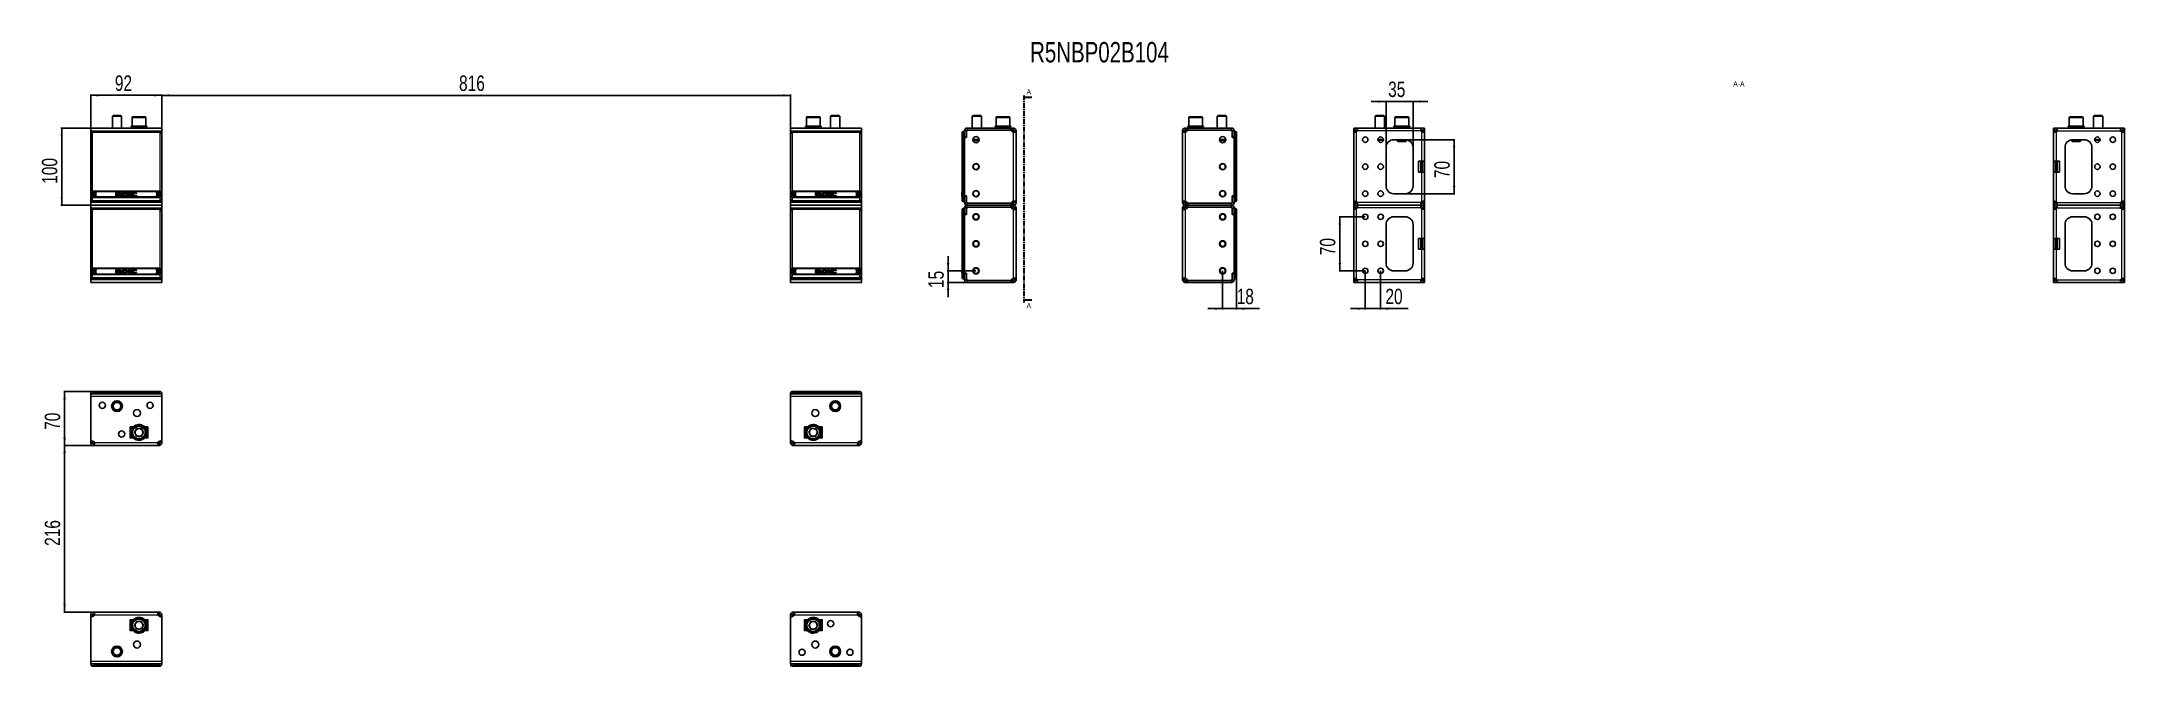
# Model space of a CAD drawing. Header units: millimetres. Extents: x 0 to 2702, y -208 to 601.
import ezdxf

# ---------------------------------------------------------------- set-up
doc = ezdxf.new("R2010")
doc.units = ezdxf.units.MM
doc.linetypes.add('CENTER', pattern=[10.16, 6.35, -1.27, 1.27, -1.27])
doc.layers.add('FORMAT', color=7, linetype='Continuous')
doc.styles.add('SLDTEXTSTYLE0', font='TXT', dxfattribs={"width": 0.75})
doc.dimstyles.new('SLDDIMSTYLE0', dxfattribs={"dimtxt": 20, "dimasz": 10, "dimexe": 0, "dimexo": 0.0625, "dimgap": 5, "dimtad": 2, "dimdec": 1, "dimrnd": 1e-09, "dimzin": 12, "dimdsep": 46, "dimtxsty": 'SLDTEXTSTYLE0', "dimsah": 1, "dimcen": 0.09, "dimadec": 0, "dimazin": 3, "dimtfac": 1, "dimtofl": 0, "dimtmove": 0, "dimatfit": 3, "dimfxl": 0, "dimfrac": 2, "dimtolj": 1, "dimtzin": 12, "dimarcsym": 0})
doc.dimstyles.new('SLDDIMSTYLE1', dxfattribs={"dimtxt": 20, "dimasz": 10, "dimexe": 0, "dimexo": 0.0625, "dimgap": 5, "dimtad": 2, "dimdec": 1, "dimrnd": 1e-09, "dimzin": 12, "dimdsep": 46, "dimtxsty": 'SLDTEXTSTYLE0', "dimsah": 1, "dimcen": 0.09, "dimadec": 0, "dimazin": 3, "dimtfac": 1, "dimtmove": 0, "dimatfit": 0, "dimfxl": 0, "dimfrac": 2, "dimtolj": 1, "dimtzin": 12, "dimarcsym": 0})

msp = doc.modelspace()

# ---------------------------------------------------------------- texts
at = {"color": 7, "linetype": 'Continuous', "char_height": 7, "attachment_point": 1, "style": 'SLDTEXTSTYLE0'}
for insert in [(1277.67, 539.98), (1277.67, 262.7)]:
    msp.add_mtext('A', dxfattribs=dict(at, insert=insert))
at = {"layer": 'FORMAT', "style": 'SLDTEXTSTYLE0'}
for s, insert, char_height, attachment_point in [('R5NBP02B104', (1282.25, 601.03), 26.4583, 1), ('A-A', (2201.97, 550.24), 7, 2)]:
    msp.add_mtext(s, dxfattribs=dict(at, insert=insert, char_height=char_height, attachment_point=attachment_point))

# ---------------------------------------------------------------- blocks, each defined once
blk = doc.blocks.new('_D')
at = {"layer": 'FORMAT'}
for p, q in [((63.4, 489.4), (24.7, 489.4)), ((25.7, 389.4), (25.7, 489.4)), ((63.4, 389.4), (24.7, 389.4))]:
    blk.add_line(p, q, dxfattribs=at)
for points in [[(25.7, 489.4), (24.2, 479.4), (27.2, 479.4)], [(25.7, 389.4), (27.2, 399.4), (24.2, 399.4)]]:
    blk.add_solid(points, dxfattribs=at)
at = {"layer": 'FORMAT', "insert": (-0.1, 417.2), "char_height": 20, "attachment_point": 1, "rotation": 90, "style": 'SLDTEXTSTYLE0'}
blk.add_mtext('100', dxfattribs=at)
blk = doc.blocks.new('_D_1')
at = {"layer": 'FORMAT'}
for p, q in [((63.4, 489.4), (63.4, 532.9)), ((63.4, 531.9), (155.4, 531.9)), ((155.4, 489.4), (155.4, 532.9))]:
    blk.add_line(p, q, dxfattribs=at)
for points in [[(63.4, 531.9), (73.4, 530.4), (73.4, 533.4)], [(155.4, 531.9), (145.4, 533.4), (145.4, 530.4)]]:
    blk.add_solid(points, dxfattribs=at)
at = {"layer": 'FORMAT', "insert": (94.6, 557.7), "char_height": 20, "attachment_point": 1, "style": 'SLDTEXTSTYLE0'}
blk.add_mtext('92', dxfattribs=at)
blk = doc.blocks.new('_D_2')
at = {"layer": 'FORMAT'}
for p, q in [((155.4, 489.4), (155.4, 532.8)), ((155.4, 531.8), (971.4, 531.8)), ((971.4, 489.4), (971.4, 532.8))]:
    blk.add_line(p, q, dxfattribs=at)
for points in [[(155.4, 531.8), (165.4, 530.3), (165.4, 533.3)], [(971.4, 531.8), (961.4, 533.3), (961.4, 530.3)]]:
    blk.add_solid(points, dxfattribs=at)
at = {"layer": 'FORMAT', "insert": (541.2, 557.6), "char_height": 20, "attachment_point": 1, "style": 'SLDTEXTSTYLE0'}
blk.add_mtext('816', dxfattribs=at)
blk = doc.blocks.new('_D_3')
at = {"layer": 'FORMAT'}
for p, q in [((1212, 304.4), (1174.8, 304.4)), ((1175.8, 304.4), (1175.8, 323.6)), ((1175.8, 304.4), (1175.8, 289.4)), ((1200.5, 289.4), (1174.8, 289.4)), ((1175.8, 289.4), (1175.8, 270.2))]:
    blk.add_line(p, q, dxfattribs=at)
for points in [[(1175.8, 304.4), (1177.4, 314.4), (1174.3, 314.4)], [(1175.8, 289.4), (1174.3, 279.4), (1177.4, 279.4)]]:
    blk.add_solid(points, dxfattribs=at)
at = {"layer": 'FORMAT', "insert": (1150.1, 282.1), "char_height": 20, "attachment_point": 1, "rotation": 90, "style": 'SLDTEXTSTYLE0'}
blk.add_mtext('15', dxfattribs=at)
blk = doc.blocks.new('_D_4')
at = {"layer": 'FORMAT'}
for p, q in [((1532, 304.4), (1532, 254.4)), ((1550, 299.6), (1550, 254.4)), ((1532, 255.4), (1512.8, 255.4)), ((1532, 255.4), (1550, 255.4)), ((1550, 255.4), (1579.8, 255.4))]:
    blk.add_line(p, q, dxfattribs=at)
for points in [[(1532, 255.4), (1522, 256.9), (1522, 253.8)], [(1550, 255.4), (1560, 253.8), (1560, 256.9)]]:
    blk.add_solid(points, dxfattribs=at)
at = {"layer": 'FORMAT', "insert": (1550.3, 281.2), "char_height": 20, "attachment_point": 1, "style": 'SLDTEXTSTYLE0'}
blk.add_mtext('18', dxfattribs=at)
blk = doc.blocks.new('_D_5')
at = {"layer": 'FORMAT'}
for p, q in [((65.3, 148), (28.4, 148)), ((29.4, 78), (29.4, 148)), ((68, 78), (28.4, 78))]:
    blk.add_line(p, q, dxfattribs=at)
for points in [[(29.4, 148), (27.8, 138), (30.9, 138)], [(29.4, 78), (30.9, 88), (27.8, 88)]]:
    blk.add_solid(points, dxfattribs=at)
at = {"layer": 'FORMAT', "insert": (3.6, 98.2), "char_height": 20, "attachment_point": 1, "rotation": 90, "style": 'SLDTEXTSTYLE0'}
blk.add_mtext('70', dxfattribs=at)
blk = doc.blocks.new('_D_6')
at = {"layer": 'FORMAT'}
for p, q in [((68, 78), (28.4, 78)), ((29.4, 78), (29.4, -138)), ((68, -138), (28.4, -138))]:
    blk.add_line(p, q, dxfattribs=at)
for points in [[(29.4, 78), (27.8, 68), (30.9, 68)], [(29.4, -138), (30.9, -128), (27.8, -128)]]:
    blk.add_solid(points, dxfattribs=at)
at = {"layer": 'FORMAT', "insert": (3.6, -52.2), "char_height": 20, "attachment_point": 1, "rotation": 90, "style": 'SLDTEXTSTYLE0'}
blk.add_mtext('216', dxfattribs=at)
blk = doc.blocks.new('_D_7')
at = {"layer": 'FORMAT'}
for p, q in [((1769.1, 474.4), (1833.5, 474.4)), ((1832.5, 474.4), (1832.5, 404.4)), ((1769.1, 404.4), (1833.5, 404.4))]:
    blk.add_line(p, q, dxfattribs=at)
for points in [[(1832.5, 474.4), (1830.9, 464.4), (1834, 464.4)], [(1832.5, 404.4), (1834, 414.4), (1830.9, 414.4)]]:
    blk.add_solid(points, dxfattribs=at)
at = {"layer": 'FORMAT', "insert": (1806.7, 424.6), "char_height": 20, "attachment_point": 1, "rotation": 90, "style": 'SLDTEXTSTYLE0'}
blk.add_mtext('70', dxfattribs=at)
blk = doc.blocks.new('_D_8')
at = {"layer": 'FORMAT'}
for p, q in [((1744.1, 523.9), (1724.9, 523.9)), ((1744.1, 464.4), (1744.1, 524.9)), ((1744.1, 523.9), (1779.1, 523.9)), ((1779.1, 464.4), (1779.1, 524.9)), ((1779.1, 523.9), (1798.3, 523.9))]:
    blk.add_line(p, q, dxfattribs=at)
for points in [[(1744.1, 523.9), (1734.1, 525.4), (1734.1, 522.4)], [(1779.1, 523.9), (1789.1, 522.4), (1789.1, 525.4)]]:
    blk.add_solid(points, dxfattribs=at)
at = {"layer": 'FORMAT', "insert": (1746.8, 549.7), "char_height": 20, "attachment_point": 1, "style": 'SLDTEXTSTYLE0'}
blk.add_mtext('35', dxfattribs=at)
blk = doc.blocks.new('_D_9')
at = {"layer": 'FORMAT'}
for p, q in [((1717.1, 304.4), (1717.1, 254.4)), ((1737.1, 304.4), (1737.1, 254.4)), ((1717.1, 255.4), (1697.9, 255.4)), ((1717.1, 255.4), (1737.1, 255.4)), ((1737.1, 255.4), (1772.8, 255.4))]:
    blk.add_line(p, q, dxfattribs=at)
for points in [[(1717.1, 255.4), (1707.1, 256.9), (1707.1, 253.8)], [(1737.1, 255.4), (1747.1, 253.8), (1747.1, 256.9)]]:
    blk.add_solid(points, dxfattribs=at)
at = {"layer": 'FORMAT', "insert": (1743.3, 281.2), "char_height": 20, "attachment_point": 1, "style": 'SLDTEXTSTYLE0'}
blk.add_mtext('20', dxfattribs=at)
blk = doc.blocks.new('_D_10')
at = {"layer": 'FORMAT'}
for p, q in [((1717.1, 374.4), (1683.1, 374.4)), ((1684.1, 374.4), (1684.1, 304.4)), ((1717.1, 304.4), (1683.1, 304.4))]:
    blk.add_line(p, q, dxfattribs=at)
for points in [[(1684.1, 374.4), (1682.6, 364.4), (1685.6, 364.4)], [(1684.1, 304.4), (1685.6, 314.4), (1682.6, 314.4)]]:
    blk.add_solid(points, dxfattribs=at)
at = {"layer": 'FORMAT', "insert": (1658.3, 324.6), "char_height": 20, "attachment_point": 1, "rotation": 90, "style": 'SLDTEXTSTYLE0'}
blk.add_mtext('70', dxfattribs=at)

# ---------------------------------------------------------------- dimensions: what is measured, and where the dimension line sits
at = {"layer": 'FORMAT'}
for base, p1, p2, angle, dimstyle, picture, middle in [((155.39, 531.89), (63.39, 489.39), (155.39, 489.39), 0, 'SLDDIMSTYLE0', '_D_1', (109.39, 531.89)), ((971.39, 531.81), (155.39, 489.39), (971.39, 489.39), 0, 'SLDDIMSTYLE0', '_D_2', (563.39, 531.81)), ((25.69, 489.39), (63.39, 389.39), (63.39, 489.39), 90, 'SLDDIMSTYLE0', '_D', (25.69, 439.39)), ((1832.47, 404.39), (1769.11, 474.39), (1769.11, 404.39), 90, 'SLDDIMSTYLE0', '_D_7', (1832.47, 439.39)), ((1684.11, 304.39), (1717.11, 374.39), (1717.11, 304.39), 90, 'SLDDIMSTYLE0', '_D_10', (1684.11, 339.39)), ((1175.84, 289.39), (1212.04, 304.39), (1200.54, 289.39), 90, 'SLDDIMSTYLE1', '_D_3', (1175.84, 296.89)), ((1737.11, 255.38), (1717.11, 304.39), (1737.11, 304.39), 0, 'SLDDIMSTYLE1', '_D_9', (1758.05, 255.38)), ((29.38, 147.96), (67.97, 77.96), (65.29, 147.96), 90, 'SLDDIMSTYLE0', '_D_5', (29.38, 112.96)), ((29.38, -138.04), (67.97, 77.96), (67.97, -138.04), 90, 'SLDDIMSTYLE0', '_D_6', (29.38, -30.04))]:
    dim = msp.add_linear_dim(base=base, p1=p1, p2=p2, angle=angle, dimstyle=dimstyle, dxfattribs=at)
    dim.commit()
    dim.dimension.update_dxf_attribs({"geometry": picture, "text_midpoint": middle, "dimtype": 160})
for base, p1, p2, picture, middle in [((1779.11, 523.89), (1744.11, 464.39), (1779.11, 464.39), '_D_8', (1761.61, 523.89)), ((1550.04, 255.38), (1532.04, 304.39), (1550.04, 299.64), '_D_4', (1565.04, 255.38))]:
    dim = msp.add_linear_dim(base=base, p1=p1, p2=p2, dimstyle='SLDDIMSTYLE1', dxfattribs=at)
    dim.commit()
    dim.dimension.update_dxf_attribs({"geometry": picture, "text_midpoint": middle, "dimtype": 160})

# ---------------------------------------------------------------- linework, layer by layer
at = {"color": 7, "linetype": 'CENTER', "lineweight": 35}
msp.add_line((1273.91, 531.87), (1273.91, 263.4), dxfattribs=at)
at = {"color": 7, "linetype": 'Continuous', "lineweight": 35}
for p, q in [((1284.55, 528.87), (1273.91, 528.87)), ((1284.55, 266.4), (1273.91, 266.4))]:
    msp.add_line(p, q, dxfattribs=at)
at = {"color": 7, "linetype": 'Continuous', "lineweight": 25}
for p, q in [((63.39, 489.39), (155.39, 489.39)), ((63.39, 485.89), (63.39, 489.39)), ((92.46, 505.89), (91.39, 504.82)), ((91.39, 504.82), (91.39, 489.39)), ((103.39, 504.82), (91.39, 504.82)), ((102.31, 505.89), (92.46, 505.89)), ((103.39, 504.82), (102.31, 505.89)), ((103.39, 489.39), (103.39, 504.82)), ((115.64, 491.89), (115.64, 490.89)), ((115.64, 491.89), (115.64, 491.64)), ((116.44, 491.89), (115.64, 491.89)), ((115.64, 491.89), (115.64, 491.89)), ((115.64, 490.89), (115.64, 491.14)), ((116.44, 490.89), (115.64, 490.89)), ((115.64, 490.89), (115.64, 490.89)), ((116.44, 491.89), (116.54, 491.89)), ((116.44, 490.89), (116.54, 490.89)), ((116.54, 491.89), (116.54, 491.64)), ((118.67, 491.89), (116.54, 491.89)), ((116.54, 490.89), (116.54, 491.14)), ((118.67, 490.89), (116.54, 490.89)), ((116.89, 502.89), (116.89, 491.89)), ((117.89, 503.89), (126.31, 503.89)), ((118.67, 491.89), (118.85, 491.89)), ((118.67, 490.89), (118.85, 490.89)), ((118.85, 491.89), (118.85, 491.64)), ((122.01, 491.89), (118.85, 491.89)), ((118.85, 490.89), (118.85, 491.14)), ((122.01, 490.89), (118.85, 490.89)), ((119.89, 490.89), (119.89, 489.39)), ((122.01, 491.89), (122.24, 491.89)), ((122.01, 490.89), (122.24, 490.89)), ((122.24, 491.89), (122.24, 491.64)), ((125.94, 491.89), (122.24, 491.89)), ((122.24, 490.89), (122.24, 491.14)), ((125.94, 490.89), (122.24, 490.89)), ((125.94, 491.89), (126.03, 491.89)), ((125.94, 490.89), (126.11, 490.89)), ((126.11, 490.89), (126.19, 490.89)), ((126.15, 491.89), (126.19, 491.89)), ((126.19, 491.89), (126.19, 491.64)), ((129.86, 491.89), (126.19, 491.89)), ((126.19, 490.89), (126.19, 491.14)), ((129.86, 490.89), (126.19, 490.89)), ((126.31, 503.89), (133.89, 503.89)), ((129.86, 491.89), (130.09, 491.89)), ((129.86, 490.89), (130.09, 490.89)), ((130.09, 491.89), (130.09, 491.64)), ((133.17, 491.89), (130.09, 491.89)), ((130.09, 490.89), (130.09, 491.14)), ((133.17, 490.89), (130.09, 490.89)), ((131.89, 489.39), (131.89, 490.89)), ((133.17, 491.89), (133.34, 491.89)), ((133.17, 490.89), (133.34, 490.89)), ((133.34, 491.89), (133.34, 491.64)), ((135.38, 491.89), (133.34, 491.89)), ((133.34, 490.89), (133.34, 491.14)), ((135.38, 490.89), (133.34, 490.89)), ((134.89, 491.89), (134.89, 502.89)), ((135.38, 491.89), (135.47, 491.89)), ((135.38, 490.89), (135.47, 490.89)), ((135.47, 491.89), (135.47, 491.64)), ((136.14, 491.89), (135.47, 491.89)), ((135.47, 490.89), (135.47, 491.14)), ((136.14, 490.89), (135.47, 490.89)), ((136.14, 490.89), (136.14, 491.89)), ((155.39, 489.39), (155.39, 485.89)), ((971.39, 485.89), (971.39, 489.39)), ((971.39, 489.39), (1063.39, 489.39)), ((990.64, 491.89), (990.64, 490.89)), ((990.64, 491.89), (990.64, 491.64)), ((991.45, 491.89), (990.64, 491.89)), ((990.64, 491.89), (990.64, 491.89)), ((990.64, 490.89), (990.64, 491.14)), ((991.45, 490.89), (990.64, 490.89)), ((990.64, 490.89), (990.64, 490.89)), ((991.45, 491.89), (991.56, 491.89)), ((991.45, 490.89), (991.56, 490.89)), ((991.56, 491.89), (991.56, 491.64)), ((993.71, 491.89), (991.56, 491.89)), ((991.56, 490.89), (991.56, 491.14)), ((993.71, 490.89), (991.56, 490.89)), ((991.89, 502.89), (991.89, 491.89)), ((992.89, 503.89), (1001.32, 503.89)), ((993.71, 491.89), (993.89, 491.89)), ((993.71, 490.89), (993.89, 490.89)), ((993.89, 491.89), (993.89, 491.64)), ((997.06, 491.89), (993.89, 491.89)), ((993.89, 490.89), (993.89, 491.14)), ((997.06, 490.89), (993.89, 490.89)), ((994.89, 490.89), (994.89, 489.39)), ((997.06, 491.89), (997.29, 491.89)), ((997.06, 490.89), (997.29, 490.89)), ((997.29, 491.89), (997.29, 491.64)), ((1000.99, 491.89), (997.29, 491.89)), ((997.29, 490.89), (997.29, 491.14)), ((1000.99, 490.89), (997.29, 490.89)), ((1000.99, 491.89), (1001.07, 491.89)), ((1000.99, 490.89), (1001.15, 490.89)), ((1001.15, 490.89), (1001.23, 490.89)), ((1001.19, 491.89), (1001.23, 491.89)), ((1001.23, 491.89), (1001.23, 491.64)), ((1004.9, 491.89), (1001.23, 491.89)), ((1001.23, 490.89), (1001.23, 491.14)), ((1004.9, 490.89), (1001.23, 490.89)), ((1001.32, 503.89), (1008.89, 503.89)), ((1004.9, 491.89), (1005.13, 491.89)), ((1004.9, 490.89), (1005.13, 490.89)), ((1005.13, 491.89), (1005.13, 491.64)), ((1008.2, 491.89), (1005.13, 491.89)), ((1005.13, 490.89), (1005.13, 491.14)), ((1008.2, 490.89), (1005.13, 490.89)), ((1006.89, 489.39), (1006.89, 490.89)), ((1008.2, 491.89), (1008.38, 491.89)), ((1008.2, 490.89), (1008.38, 490.89)), ((1008.38, 491.89), (1008.38, 491.64)), ((1010.39, 491.89), (1008.38, 491.89)), ((1008.38, 490.89), (1008.38, 491.14)), ((1010.39, 490.89), (1008.38, 490.89)), ((1009.89, 491.89), (1009.89, 502.89)), ((1010.39, 491.89), (1010.48, 491.89)), ((1010.39, 490.89), (1010.48, 490.89)), ((1010.48, 491.89), (1010.48, 491.64)), ((1011.14, 491.89), (1010.48, 491.89)), ((1010.48, 490.89), (1010.48, 491.14)), ((1011.14, 490.89), (1010.48, 490.89)), ((1011.14, 490.89), (1011.14, 491.89)), ((1024.46, 505.89), (1023.39, 504.82)), ((1023.39, 504.82), (1023.39, 489.39)), ((1035.39, 504.82), (1023.39, 504.82)), ((1034.31, 505.89), (1024.46, 505.89)), ((1035.39, 504.82), (1034.31, 505.89)), ((1035.39, 489.39), (1035.39, 504.82)), ((1063.39, 489.39), (1063.39, 485.89)), ((1257.14, 489.39), (1200.54, 489.39)), ((1200.54, 486.89), (1257.14, 486.89)), ((1202.14, 486.79), (1257.12, 486.79)), ((1202.79, 486.89), (1202.79, 486.79)), ((1203.09, 486.89), (1203.09, 486.79)), ((1204.77, 486.89), (1204.77, 486.79)), ((1208.12, 505.89), (1207.04, 504.82)), ((1207.04, 504.82), (1207.04, 489.39)), ((1219.04, 504.82), (1207.04, 504.82)), ((1207.72, 486.89), (1207.72, 486.79)), ((1217.97, 505.89), (1208.12, 505.89)), ((1211.48, 486.89), (1211.48, 486.79)), ((1215.47, 486.89), (1215.47, 486.79)), ((1219.04, 504.82), (1217.97, 505.89)), ((1219.04, 489.39), (1219.04, 504.82)), ((1219.1, 486.89), (1219.1, 486.79)), ((1221.8, 486.89), (1221.8, 486.79)), ((1223.17, 486.89), (1223.17, 486.79)), ((1223.29, 486.79), (1223.29, 486.89)), ((1236.79, 491.89), (1236.79, 490.89)), ((1236.8, 491.89), (1236.8, 491.64)), ((1237.63, 491.89), (1236.8, 491.89)), ((1236.8, 491.89), (1236.8, 491.89)), ((1236.8, 490.89), (1236.8, 491.14)), ((1237.63, 490.89), (1236.8, 490.89)), ((1236.8, 490.89), (1236.8, 490.89)), ((1237.63, 491.89), (1237.73, 491.89)), ((1237.63, 490.89), (1237.73, 490.89)), ((1237.73, 491.89), (1237.73, 491.64)), ((1239.9, 491.89), (1237.73, 491.89)), ((1237.73, 490.89), (1237.73, 491.14)), ((1239.9, 490.89), (1237.73, 490.89)), ((1238.04, 502.89), (1238.04, 491.89)), ((1239.04, 503.89), (1255.04, 503.89)), ((1239.9, 491.89), (1240.08, 491.89)), ((1239.9, 490.89), (1240.08, 490.89)), ((1240.08, 491.89), (1240.08, 491.64)), ((1243.26, 491.89), (1240.08, 491.89)), ((1240.08, 490.89), (1240.08, 491.14)), ((1243.26, 490.89), (1240.08, 490.89)), ((1241.04, 490.89), (1241.04, 489.39)), ((1243.26, 491.89), (1243.49, 491.89)), ((1243.26, 490.89), (1243.49, 490.89)), ((1243.49, 491.89), (1243.49, 491.64)), ((1247.19, 491.89), (1243.49, 491.89)), ((1243.49, 490.89), (1243.49, 491.14)), ((1247.19, 490.89), (1243.49, 490.89)), ((1247.19, 491.89), (1247.43, 491.89)), ((1247.19, 491.89), (1247.27, 491.89)), ((1247.19, 490.89), (1247.34, 490.89)), ((1247.34, 490.89), (1247.44, 490.89)), ((1247.39, 491.89), (1247.44, 491.89)), ((1247.44, 491.89), (1247.44, 491.64)), ((1251.1, 491.89), (1247.44, 491.89)), ((1247.44, 490.89), (1247.44, 491.14)), ((1251.1, 490.89), (1247.44, 490.89)), ((1251.1, 491.89), (1251.33, 491.89)), ((1251.1, 490.89), (1251.33, 490.89)), ((1251.33, 491.89), (1251.33, 491.64)), ((1254.39, 491.89), (1251.33, 491.89)), ((1251.33, 490.89), (1251.33, 491.14)), ((1254.39, 490.89), (1251.33, 490.89)), ((1253.04, 489.39), (1253.04, 490.89)), ((1254.39, 491.89), (1254.57, 491.89)), ((1254.39, 490.89), (1254.57, 490.89)), ((1254.57, 491.89), (1254.57, 491.64)), ((1256.57, 491.89), (1254.57, 491.89)), ((1254.57, 490.89), (1254.57, 491.14)), ((1256.57, 490.89), (1254.57, 490.89)), ((1255.04, 503.89), (1255.04, 503.89)), ((1256.04, 491.89), (1256.04, 502.89)), ((1256.57, 491.89), (1256.66, 491.89)), ((1256.57, 490.89), (1256.66, 490.89)), ((1256.66, 491.89), (1256.66, 491.64)), ((1257.29, 491.89), (1256.66, 491.89)), ((1256.66, 490.89), (1256.66, 491.14)), ((1257.29, 490.89), (1256.66, 490.89)), ((1257.14, 489.39), (1258.14, 489.39)), ((1258.14, 486.89), (1257.14, 486.89)), ((1257.29, 490.89), (1257.29, 491.89)), ((1258.14, 486.89), (1258.14, 489.39)), ((1260.54, 489.39), (1258.14, 489.39)), ((1260.54, 486.89), (1258.14, 486.89)), ((1260.54, 489.39), (1260.54, 486.89)), ((1483.54, 486.89), (1483.54, 489.39)), ((1485.95, 489.39), (1483.54, 489.39)), ((1485.95, 486.89), (1483.54, 486.89)), ((1485.94, 489.39), (1485.94, 486.89)), ((1485.94, 489.39), (1486.94, 489.39)), ((1486.94, 486.89), (1485.94, 486.89)), ((1486.79, 491.89), (1486.79, 490.89)), ((1486.79, 491.89), (1486.8, 491.89)), ((1486.79, 490.89), (1486.8, 490.89)), ((1486.8, 491.89), (1486.8, 491.64)), ((1487.59, 491.89), (1486.8, 491.89)), ((1486.8, 490.89), (1486.8, 491.14)), ((1487.59, 490.89), (1486.8, 490.89)), ((1543.54, 489.39), (1486.94, 489.39)), ((1486.94, 486.89), (1543.54, 486.89)), ((1486.97, 486.79), (1541.94, 486.79)), ((1487.59, 491.89), (1487.69, 491.89)), ((1487.59, 490.89), (1487.69, 490.89)), ((1487.69, 491.89), (1487.69, 491.64)), ((1489.83, 491.89), (1487.69, 491.89)), ((1487.69, 490.89), (1487.69, 491.14)), ((1489.83, 490.89), (1487.69, 490.89)), ((1488.04, 502.89), (1488.04, 491.89)), ((1489.04, 503.89), (1505.04, 503.89)), ((1489.83, 491.89), (1490.01, 491.89)), ((1489.83, 490.89), (1490.01, 490.89)), ((1490.01, 491.89), (1490.01, 491.64)), ((1493.17, 491.89), (1490.01, 491.89)), ((1490.01, 490.89), (1490.01, 491.14)), ((1493.17, 490.89), (1490.01, 490.89)), ((1491.04, 490.89), (1491.04, 489.39)), ((1493.17, 491.89), (1493.4, 491.89)), ((1493.17, 490.89), (1493.4, 490.89)), ((1493.4, 491.89), (1493.4, 491.64)), ((1497.1, 491.89), (1493.4, 491.89)), ((1493.4, 490.89), (1493.4, 491.14)), ((1497.1, 490.89), (1493.4, 490.89)), ((1497.1, 491.89), (1497.18, 491.89)), ((1497.1, 490.89), (1497.27, 490.89)), ((1497.27, 490.89), (1497.35, 490.89)), ((1497.31, 491.89), (1497.35, 491.89)), ((1497.35, 491.89), (1497.35, 491.64)), ((1501.01, 491.89), (1497.35, 491.89)), ((1497.35, 490.89), (1497.35, 491.14)), ((1501.01, 490.89), (1497.35, 490.89)), ((1501.01, 491.89), (1501.24, 491.89)), ((1501.01, 490.89), (1501.24, 490.89)), ((1501.24, 491.89), (1501.24, 491.64)), ((1504.33, 491.89), (1501.24, 491.89)), ((1501.24, 490.89), (1501.24, 491.14)), ((1504.33, 490.89), (1501.24, 490.89)), ((1503.04, 489.39), (1503.04, 490.89)), ((1504.33, 491.89), (1504.5, 491.89)), ((1504.33, 490.89), (1504.5, 490.89)), ((1504.5, 491.89), (1504.5, 491.64)), ((1506.53, 491.89), (1504.5, 491.89)), ((1504.5, 490.89), (1504.5, 491.14)), ((1506.53, 490.89), (1504.5, 490.89)), ((1506.04, 491.89), (1506.04, 502.89)), ((1506.53, 491.89), (1506.63, 491.89)), ((1506.53, 490.89), (1506.63, 490.89)), ((1506.63, 491.89), (1506.63, 491.64)), ((1507.29, 491.89), (1506.63, 491.89)), ((1506.63, 490.89), (1506.63, 491.14)), ((1507.29, 490.89), (1506.63, 490.89)), ((1507.29, 490.89), (1507.29, 491.89)), ((1520.79, 486.89), (1520.79, 486.79)), ((1521.09, 486.89), (1521.09, 486.79)), ((1522.77, 486.89), (1522.77, 486.79)), ((1526.12, 505.89), (1525.04, 504.82)), ((1525.04, 504.82), (1525.04, 489.39)), ((1537.04, 504.82), (1525.04, 504.82)), ((1525.72, 486.89), (1525.72, 486.79)), ((1535.97, 505.89), (1526.12, 505.89)), ((1529.48, 486.89), (1529.48, 486.79)), ((1533.47, 486.89), (1533.47, 486.79)), ((1537.04, 504.82), (1535.97, 505.89)), ((1537.04, 489.39), (1537.04, 504.82)), ((1537.1, 486.89), (1537.1, 486.79)), ((1539.8, 486.89), (1539.8, 486.79)), ((1541.17, 486.89), (1541.17, 486.79)), ((1541.29, 486.79), (1541.29, 486.89)), ((1702.11, 486.89), (1702.11, 489.39)), ((1702.11, 489.39), (1703.23, 489.39)), ((1703.23, 486.89), (1702.11, 486.89)), ((1702.11, 486.89), (1702.11, 486.79)), ((1702.11, 486.79), (1704.61, 486.79)), ((1702.11, 486.18), (1702.11, 486.79)), ((1706.95, 489.39), (1703.23, 489.39)), ((1706.95, 486.89), (1703.23, 486.89)), ((1704.61, 486.79), (1704.61, 486.18)), ((1789.28, 489.39), (1706.95, 489.39)), ((1706.95, 489.39), (1706.95, 487.18)), ((1731.19, 505.89), (1730.11, 504.82)), ((1730.11, 504.82), (1730.11, 489.39)), ((1742.11, 504.82), (1730.11, 504.82)), ((1741.04, 505.89), (1731.19, 505.89)), ((1742.11, 504.82), (1741.04, 505.89)), ((1742.11, 489.39), (1742.11, 504.82)), ((1754.36, 491.89), (1754.36, 490.89)), ((1754.37, 491.89), (1754.37, 491.64)), ((1755.2, 491.89), (1754.37, 491.89)), ((1754.37, 491.89), (1754.37, 491.89)), ((1754.37, 490.89), (1754.37, 491.14)), ((1755.2, 490.89), (1754.37, 490.89)), ((1754.37, 490.89), (1754.37, 490.89)), ((1755.2, 491.89), (1755.3, 491.89)), ((1755.2, 490.89), (1755.3, 490.89)), ((1755.3, 491.89), (1755.3, 491.64)), ((1757.47, 491.89), (1755.3, 491.89)), ((1755.3, 490.89), (1755.3, 491.14)), ((1757.47, 490.89), (1755.3, 490.89)), ((1755.61, 502.89), (1755.61, 491.89)), ((1756.61, 503.89), (1764.43, 503.89)), ((1757.47, 491.89), (1757.65, 491.89)), ((1757.47, 490.89), (1757.65, 490.89)), ((1757.65, 491.89), (1757.65, 491.64)), ((1760.83, 491.89), (1757.65, 491.89)), ((1757.65, 490.89), (1757.65, 491.14)), ((1760.83, 490.89), (1757.65, 490.89)), ((1758.61, 490.89), (1758.61, 489.39)), ((1760.83, 491.89), (1761.06, 491.89)), ((1760.83, 490.89), (1761.06, 490.89)), ((1761.06, 491.89), (1761.06, 491.64)), ((1764.76, 491.89), (1761.06, 491.89)), ((1761.06, 490.89), (1761.06, 491.14)), ((1764.76, 490.89), (1761.06, 490.89)), ((1764.43, 503.89), (1772.61, 503.89)), ((1764.76, 491.89), (1764.84, 491.89)), ((1764.76, 490.89), (1764.91, 490.89)), ((1764.91, 490.89), (1765.01, 490.89)), ((1764.96, 491.89), (1765.01, 491.89)), ((1765.01, 491.89), (1765.01, 491.64)), ((1768.67, 491.89), (1765.01, 491.89)), ((1765.01, 490.89), (1765.01, 491.14)), ((1768.67, 490.89), (1765.01, 490.89)), ((1768.67, 491.89), (1768.9, 491.89)), ((1768.67, 490.89), (1768.9, 490.89)), ((1768.9, 491.89), (1768.9, 491.64)), ((1771.96, 491.89), (1768.9, 491.89)), ((1768.9, 490.89), (1768.9, 491.14)), ((1771.96, 490.89), (1768.9, 490.89)), ((1770.61, 489.39), (1770.61, 490.89)), ((1771.96, 491.89), (1772.14, 491.89)), ((1771.96, 490.89), (1772.14, 490.89)), ((1772.14, 491.89), (1772.14, 491.64)), ((1774.14, 491.89), (1772.14, 491.89)), ((1772.14, 490.89), (1772.14, 491.14)), ((1774.14, 490.89), (1772.14, 490.89)), ((1773.61, 491.89), (1773.61, 502.89)), ((1774.14, 491.89), (1774.23, 491.89)), ((1774.14, 490.89), (1774.23, 490.89)), ((1774.23, 491.89), (1774.23, 491.64)), ((1774.86, 491.89), (1774.23, 491.89)), ((1774.23, 490.89), (1774.23, 491.14)), ((1774.86, 490.89), (1774.23, 490.89)), ((1774.86, 490.89), (1774.86, 491.89)), ((1789.28, 489.39), (1789.28, 486.89)), ((1793, 489.39), (1789.28, 489.39)), ((1793, 486.89), (1789.28, 486.89)), ((1791.61, 486.79), (1794.11, 486.79)), ((1791.61, 486.18), (1791.61, 486.79)), ((1793, 489.39), (1794.11, 489.39)), ((1794.11, 486.89), (1793, 486.89)), ((1794.11, 489.39), (1794.11, 486.89)), ((1794.11, 486.79), (1794.11, 486.89)), ((1794.11, 486.79), (1794.11, 486.18)), ((2610.11, 486.89), (2610.11, 489.39)), ((2610.11, 489.39), (2611.23, 489.39)), ((2611.23, 486.89), (2610.11, 486.89)), ((2610.11, 486.89), (2610.11, 486.79)), ((2610.11, 486.79), (2612.61, 486.79)), ((2610.11, 486.18), (2610.11, 486.79)), ((2614.95, 489.39), (2611.23, 489.39)), ((2614.95, 486.89), (2611.23, 486.89)), ((2612.61, 486.79), (2612.61, 486.18)), ((2697.28, 489.39), (2614.95, 489.39)), ((2614.95, 489.39), (2614.95, 487.18)), ((2629.36, 491.89), (2629.36, 490.89)), ((2629.36, 491.89), (2629.37, 491.89)), ((2629.36, 490.89), (2629.37, 490.89)), ((2629.37, 491.89), (2629.37, 491.64)), ((2630.2, 491.89), (2629.37, 491.89)), ((2629.37, 490.89), (2629.37, 491.14)), ((2630.2, 490.89), (2629.37, 490.89)), ((2630.2, 491.89), (2630.3, 491.89)), ((2630.2, 490.89), (2630.3, 490.89)), ((2630.3, 491.89), (2630.3, 491.64)), ((2632.47, 491.89), (2630.3, 491.89)), ((2630.3, 490.89), (2630.3, 491.14)), ((2632.47, 490.89), (2630.3, 490.89)), ((2630.61, 502.89), (2630.61, 491.89)), ((2631.61, 503.89), (2639.14, 503.89)), ((2632.47, 491.89), (2632.65, 491.89)), ((2632.47, 490.89), (2632.65, 490.89)), ((2632.65, 491.89), (2632.65, 491.64)), ((2635.82, 491.89), (2632.65, 491.89)), ((2632.65, 490.89), (2632.65, 491.14)), ((2635.82, 490.89), (2632.65, 490.89)), ((2633.61, 490.89), (2633.61, 489.39)), ((2635.82, 491.89), (2636.06, 491.89)), ((2635.82, 490.89), (2636.06, 490.89)), ((2636.06, 491.89), (2636.06, 491.64)), ((2639.75, 491.89), (2636.06, 491.89)), ((2636.06, 490.89), (2636.06, 491.14)), ((2639.75, 490.89), (2636.06, 490.89)), ((2639.14, 503.89), (2647.61, 503.89)), ((2639.75, 491.89), (2639.83, 491.89)), ((2639.75, 490.89), (2639.91, 490.89)), ((2639.91, 490.89), (2640, 490.89)), ((2639.96, 491.89), (2640, 491.89)), ((2640, 491.89), (2640, 491.64)), ((2643.67, 491.89), (2640, 491.89)), ((2640, 490.89), (2640, 491.14)), ((2643.67, 490.89), (2640, 490.89)), ((2643.67, 491.89), (2643.89, 491.89)), ((2643.67, 490.89), (2643.89, 490.89)), ((2643.89, 491.89), (2643.89, 491.64)), ((2646.96, 491.89), (2643.89, 491.89)), ((2643.89, 490.89), (2643.89, 491.14)), ((2646.96, 490.89), (2643.89, 490.89)), ((2645.61, 489.39), (2645.61, 490.89)), ((2646.96, 491.89), (2647.13, 491.89)), ((2646.96, 490.89), (2647.13, 490.89)), ((2647.13, 491.89), (2647.13, 491.64)), ((2649.14, 491.89), (2647.13, 491.89)), ((2647.13, 490.89), (2647.13, 491.14)), ((2649.14, 490.89), (2647.13, 490.89)), ((2648.61, 491.89), (2648.61, 502.89)), ((2649.14, 491.89), (2649.23, 491.89)), ((2649.14, 490.89), (2649.23, 490.89)), ((2649.23, 491.89), (2649.23, 491.64)), ((2649.86, 491.89), (2649.23, 491.89)), ((2649.23, 490.89), (2649.23, 491.14)), ((2649.86, 490.89), (2649.23, 490.89)), ((2649.86, 490.89), (2649.86, 491.89)), ((2663.19, 505.89), (2662.11, 504.82)), ((2662.11, 504.82), (2662.11, 489.39)), ((2674.11, 504.82), (2662.11, 504.82)), ((2673.04, 505.89), (2663.19, 505.89)), ((2674.11, 504.82), (2673.04, 505.89)), ((2674.11, 489.39), (2674.11, 504.82)), ((2697.28, 486.89), (2697.28, 489.39)), ((2701, 489.39), (2697.28, 489.39)), ((2701, 486.89), (2697.28, 486.89)), ((2699.61, 486.79), (2702.11, 486.79)), ((2699.61, 486.18), (2699.61, 486.79)), ((2701, 489.39), (2702.11, 489.39)), ((2702.11, 486.89), (2701, 486.89)), ((2702.11, 489.39), (2702.11, 486.89)), ((2702.11, 486.79), (2702.11, 486.89)), ((2702.11, 486.79), (2702.11, 486.18)), ((63.39, 485.89), (63.39, 483.37)), ((63.39, 482.74), (63.39, 483.37)), ((63.39, 396.54), (63.39, 482.74)), ((65.66, 485.64), (66.28, 485.64)), ((66.28, 485.64), (101.89, 485.64)), ((101.89, 485.64), (101.89, 485.51)), ((102.39, 485.37), (116.39, 485.37)), ((116.89, 485.51), (116.89, 485.64)), ((116.89, 485.64), (152.49, 485.64)), ((152.49, 485.64), (153.11, 485.64)), ((155.39, 483.37), (155.39, 485.89)), ((155.39, 483.37), (155.39, 482.74)), ((155.39, 482.74), (155.39, 396.54)), ((971.39, 485.89), (971.39, 483.37)), ((971.39, 482.74), (971.39, 483.37)), ((971.39, 396.54), (971.39, 482.74)), ((973.66, 485.64), (974.28, 485.64)), ((974.28, 485.64), (1009.89, 485.64)), ((1009.89, 485.64), (1009.89, 485.51)), ((1010.39, 485.37), (1024.39, 485.37)), ((1024.89, 485.51), (1024.89, 485.64)), ((1024.89, 485.64), (1060.49, 485.64)), ((1060.49, 485.64), (1061.11, 485.64)), ((1063.39, 483.37), (1063.39, 485.89)), ((1063.39, 483.37), (1063.39, 482.74)), ((1063.39, 482.74), (1063.39, 396.54)), ((1194.04, 483.74), (1194.04, 482.29)), ((1194.04, 407.84), (1194.04, 482.29)), ((1195.16, 485.19), (1196.84, 485.64)), ((1196.84, 485.64), (1197.04, 485.64)), ((1196.84, 482.74), (1196.84, 396.54)), ((1197.04, 477.94), (1197.04, 485.89)), ((1197.04, 483.37), (1197.04, 395.92)), ((1197.04, 477.94), (1199.54, 477.94)), ((1197.04, 401.49), (1197.04, 477.29)), ((1199.64, 477.29), (1197.04, 477.29)), ((1199.54, 477.94), (1199.54, 485.89)), ((1199.64, 478.87), (1199.54, 478.66)), ((1199.64, 484.29), (1199.64, 477.29)), ((1216.01, 473.89), (1208.08, 473.89)), ((1264.04, 485.89), (1261.54, 485.89)), ((1261.54, 484.67), (1261.54, 485.89)), ((1264.04, 484.67), (1261.54, 484.67)), ((1264.04, 484.67), (1264.04, 485.89)), ((1264.04, 394.11), (1264.04, 484.67)), ((1482.54, 485.89), (1480.04, 485.89)), ((1480.04, 485.89), (1480.04, 484.67)), ((1480.04, 484.67), (1480.04, 394.11)), ((1482.54, 484.67), (1480.04, 484.67)), ((1482.54, 485.89), (1482.54, 484.67)), ((1536.01, 473.89), (1528.08, 473.89)), ((1544.44, 477.29), (1544.44, 484.29)), ((1544.44, 478.87), (1544.54, 478.66)), ((1547.04, 477.29), (1544.44, 477.29)), ((1544.54, 485.89), (1544.54, 477.94)), ((1547.04, 477.94), (1544.54, 477.94)), ((1547.04, 485.89), (1547.04, 477.94)), ((1547.04, 485.64), (1547.24, 485.64)), ((1547.04, 395.92), (1547.04, 483.37)), ((1547.04, 477.29), (1547.04, 401.49)), ((1547.24, 485.64), (1548.93, 485.19)), ((1547.24, 396.54), (1547.24, 482.74)), ((1550.04, 482.29), (1550.04, 483.74)), ((1550.04, 482.29), (1550.04, 407.84)), ((1702.11, 486.18), (1702.11, 484.12)), ((1702.11, 394.67), (1702.11, 484.12)), ((1702.11, 484.12), (1703.21, 484.12)), ((1704.61, 486.18), (1704.61, 484.36)), ((1740.58, 473.89), (1733.65, 473.89)), ((1744.11, 464.39), (1744.11, 414.39)), ((1769.11, 474.39), (1754.11, 474.39)), ((1755.78, 474.29), (1755.76, 474.29)), ((1755.78, 474.29), (1755.78, 474.29)), ((1755.88, 474.29), (1755.78, 474.29)), ((1755.88, 474.39), (1755.88, 474.29)), ((1759.14, 474.29), (1755.88, 474.29)), ((1758.61, 474.29), (1758.61, 472.97)), ((1758.61, 472.97), (1759.69, 471.89)), ((1758.61, 472.97), (1764.48, 472.97)), ((1759.14, 474.29), (1761.04, 474.29)), ((1759.69, 471.89), (1764.5, 471.89)), ((1761.59, 474.29), (1761.04, 474.29)), ((1767.64, 474.29), (1761.59, 474.29)), ((1764.48, 472.97), (1770.61, 472.97)), ((1764.5, 471.89), (1769.54, 471.89)), ((1768.19, 474.29), (1767.64, 474.29)), ((1768.19, 474.29), (1770.09, 474.29)), ((1769.54, 471.89), (1770.61, 472.97)), ((1770.52, 474.29), (1770.09, 474.29)), ((1770.61, 472.97), (1770.61, 474.28)), ((1779.11, 414.39), (1779.11, 464.39)), ((1791.61, 484.34), (1791.61, 486.18)), ((1794.11, 484.12), (1794.11, 486.18)), ((1794.11, 446.39), (1794.11, 484.12)), ((2610.11, 486.18), (2610.11, 484.12)), ((2610.11, 484.12), (2611.21, 484.12)), ((2610.11, 484.12), (2610.11, 446.39)), ((2612.61, 486.18), (2612.61, 484.36)), ((2625.11, 464.39), (2625.11, 414.39)), ((2633.61, 474.28), (2633.61, 472.97)), ((2633.61, 472.97), (2634.69, 471.89)), ((2633.61, 472.97), (2639.26, 472.97)), ((2634.14, 474.29), (2633.7, 474.29)), ((2634.14, 474.29), (2636.04, 474.29)), ((2634.69, 471.89), (2639.32, 471.89)), ((2650.11, 474.39), (2635.11, 474.39)), ((2636.59, 474.29), (2636.04, 474.29)), ((2642.64, 474.29), (2636.59, 474.29)), ((2639.26, 472.97), (2645.61, 472.97)), ((2639.32, 471.89), (2644.54, 471.89)), ((2643.19, 474.29), (2642.64, 474.29)), ((2643.19, 474.29), (2645.09, 474.29)), ((2644.54, 471.89), (2645.61, 472.97)), ((2648.34, 474.29), (2645.09, 474.29)), ((2645.61, 472.97), (2645.61, 474.29)), ((2648.34, 474.29), (2648.34, 474.39)), ((2648.44, 474.29), (2648.34, 474.29)), ((2648.46, 474.29), (2648.44, 474.29)), ((2648.44, 474.29), (2648.44, 474.29)), ((2660.11, 414.39), (2660.11, 464.39)), ((2670.58, 473.89), (2663.65, 473.89)), ((2699.61, 484.34), (2699.61, 486.18)), ((2702.11, 484.12), (2702.11, 486.18)), ((2702.11, 484.12), (2702.11, 394.67)), ((1786.11, 446.39), (1790.61, 446.39)), ((1786.11, 446.39), (1786.11, 432.39)), ((1794.11, 446.39), (1790.61, 446.39)), ((1791.61, 432.39), (1791.61, 446.39)), ((1794.11, 432.39), (1794.11, 446.39)), ((2613.61, 446.39), (2610.11, 446.39)), ((2610.11, 446.39), (2610.11, 432.39)), ((2612.61, 446.39), (2612.61, 432.39)), ((2618.11, 446.39), (2613.61, 446.39)), ((2618.11, 432.39), (2618.11, 446.39)), ((153.48, 407.84), (65.29, 407.84)), ((65.29, 407.84), (65.29, 399.64)), ((65.79, 400.34), (65.79, 407.14)), ((65.99, 407.34), (67.09, 407.34)), ((67.29, 407.14), (67.29, 400.34)), ((67.79, 400.34), (67.79, 407.14)), ((67.99, 407.34), (69.09, 407.34)), ((69.29, 407.14), (69.29, 400.34)), ((71.79, 407.34), (146.98, 407.34)), ((95.96, 405.4), (95.96, 402.08)), ((101.64, 405.84), (96.39, 405.84)), ((97.37, 405.51), (101.54, 405.51)), ((97.37, 401.97), (97.37, 405.51)), ((101.54, 405.51), (101.54, 405.12)), ((102.07, 405.12), (102.07, 405.4)), ((107.53, 405.86), (104.7, 405.84)), ((104.7, 405.84), (104.7, 401.64)), ((113.3, 405.84), (111.81, 405.84)), ((111.81, 405.84), (111.81, 401.64)), ((113.3, 403.87), (113.3, 405.84)), ((115.97, 405.84), (113.3, 403.87)), ((114.56, 403.98), (117.1, 405.84)), ((117.1, 405.84), (115.97, 405.84)), ((122.56, 404.82), (122.81, 405.55)), ((149.48, 407.14), (149.48, 400.34)), ((149.68, 407.34), (150.78, 407.34)), ((150.98, 400.34), (150.98, 407.14)), ((151.48, 407.14), (151.48, 400.34)), ((151.68, 407.34), (152.78, 407.34)), ((152.98, 400.34), (152.98, 407.14)), ((153.48, 399.64), (153.48, 407.84)), ((1061.48, 407.84), (973.29, 407.84)), ((973.29, 407.84), (973.29, 399.64)), ((973.79, 400.34), (973.79, 407.14)), ((973.99, 407.34), (975.09, 407.34)), ((975.29, 407.14), (975.29, 400.34)), ((975.79, 400.34), (975.79, 407.14)), ((975.99, 407.34), (977.09, 407.34)), ((977.29, 407.14), (977.29, 400.34)), ((979.79, 407.34), (1054.98, 407.34)), ((1003.96, 405.4), (1003.96, 402.08)), ((1009.64, 405.84), (1004.39, 405.84)), ((1005.37, 405.51), (1009.54, 405.51)), ((1005.37, 401.97), (1005.37, 405.51)), ((1009.54, 405.51), (1009.54, 405.12)), ((1010.07, 405.12), (1010.07, 405.4)), ((1015.53, 405.86), (1012.7, 405.84)), ((1012.7, 405.84), (1012.7, 401.64)), ((1019.81, 405.84), (1019.81, 401.64)), ((1021.3, 405.84), (1019.81, 405.84)), ((1021.3, 403.87), (1021.3, 405.84)), ((1023.97, 405.84), (1021.3, 403.87)), ((1022.56, 403.98), (1025.1, 405.84)), ((1025.1, 405.84), (1023.97, 405.84)), ((1030.56, 404.82), (1030.81, 405.55)), ((1057.48, 407.14), (1057.48, 400.34)), ((1057.68, 407.34), (1058.78, 407.34)), ((1058.98, 400.34), (1058.98, 407.14)), ((1059.48, 407.14), (1059.48, 400.34)), ((1059.68, 407.34), (1060.78, 407.34)), ((1060.98, 400.34), (1060.98, 407.14)), ((1061.48, 399.64), (1061.48, 407.84)), ((1193.84, 405.9), (1194.04, 405.9)), ((1193.84, 405.55), (1194.04, 405.55)), ((1193.84, 404.82), (1193.84, 405.55)), ((1194.04, 399.64), (1194.04, 407.84)), ((1550.04, 407.84), (1550.04, 399.64)), ((1550.24, 405.9), (1550.04, 405.9)), ((1550.24, 405.86), (1550.04, 405.86)), ((1550.24, 405.84), (1550.04, 405.84)), ((1550.24, 405.4), (1550.24, 402.08)), ((1786.11, 432.39), (1790.61, 432.39)), ((1790.61, 432.39), (1794.11, 432.39)), ((1794.11, 394.67), (1794.11, 432.39)), ((2610.11, 432.39), (2613.61, 432.39)), ((2610.11, 432.39), (2610.11, 394.67)), ((2618.11, 432.39), (2613.61, 432.39)), ((63.39, 395.92), (63.39, 396.54)), ((63.39, 395.92), (63.39, 392.89)), ((63.39, 389.39), (63.39, 392.89)), ((63.39, 385.89), (63.39, 389.39)), ((63.39, 389.39), (155.39, 389.39)), ((63.39, 385.89), (63.39, 383.37)), ((63.39, 382.74), (63.39, 383.37)), ((63.39, 296.54), (63.39, 382.74)), ((65.29, 399.64), (153.48, 399.64)), ((66.28, 393.64), (65.66, 393.64)), ((65.66, 385.64), (66.28, 385.64)), ((67.09, 400.14), (65.99, 400.14)), ((101.89, 393.64), (66.28, 393.64)), ((66.28, 385.64), (101.89, 385.64)), ((69.09, 400.14), (67.99, 400.14)), ((69.79, 402.14), (69.79, 405.34)), ((146.98, 400.14), (71.79, 400.14)), ((96.39, 401.64), (101.64, 401.64)), ((99.83, 401.96), (97.37, 401.97)), ((99.11, 403.83), (99.11, 403.38)), ((99.11, 403.11), (99.11, 402.65)), ((101.54, 405.12), (102.07, 405.12)), ((101.89, 393.64), (101.89, 393.78)), ((101.89, 385.64), (101.89, 385.51)), ((102.39, 393.91), (116.39, 393.91)), ((102.39, 385.37), (116.39, 385.37)), ((103.56, 403.27), (103.56, 403.72)), ((103.56, 402.54), (103.56, 403.01)), ((104.7, 401.64), (107.39, 401.65)), ((107.32, 405.28), (106.28, 405.26)), ((106.28, 405.26), (106.28, 402.16)), ((106.28, 402.16), (107.23, 402.18)), ((107.39, 401.65), (107.4, 401.65)), ((107.4, 401.65), (107.42, 401.65)), ((111.81, 401.64), (113.32, 401.64)), ((113.32, 403.41), (115.33, 401.64)), ((113.32, 401.64), (113.32, 403.41)), ((117.16, 401.64), (114.56, 403.98)), ((115.33, 401.64), (117.16, 401.64)), ((116.89, 393.78), (116.89, 393.64)), ((152.49, 393.64), (116.89, 393.64)), ((116.89, 385.51), (116.89, 385.64)), ((116.89, 385.64), (152.49, 385.64)), ((122.37, 404.82), (122.56, 404.82)), ((122.55, 401.88), (122.73, 402.42)), ((122.73, 402.42), (122.58, 402.42)), ((148.98, 402.14), (148.98, 405.34)), ((150.78, 400.14), (149.68, 400.14)), ((152.78, 400.14), (151.68, 400.14)), ((153.11, 393.64), (152.49, 393.64)), ((152.49, 385.64), (153.11, 385.64)), ((155.39, 396.54), (155.39, 395.92)), ((155.39, 392.89), (155.39, 395.92)), ((155.39, 392.89), (155.39, 389.39)), ((155.39, 389.39), (155.39, 385.89)), ((155.39, 383.37), (155.39, 385.89)), ((155.39, 383.37), (155.39, 382.74)), ((155.39, 382.74), (155.39, 296.54)), ((971.39, 395.92), (971.39, 396.54)), ((971.39, 395.92), (971.39, 392.89)), ((971.39, 389.39), (971.39, 392.89)), ((1063.39, 389.39), (971.39, 389.39)), ((971.39, 385.89), (971.39, 389.39)), ((971.39, 385.89), (971.39, 383.37)), ((971.39, 382.74), (971.39, 383.37)), ((971.39, 296.54), (971.39, 382.74)), ((973.29, 399.64), (1061.48, 399.64)), ((974.28, 393.64), (973.66, 393.64)), ((973.66, 385.64), (974.28, 385.64)), ((975.09, 400.14), (973.99, 400.14)), ((1009.89, 393.64), (974.28, 393.64)), ((974.28, 385.64), (1009.89, 385.64)), ((977.09, 400.14), (975.99, 400.14)), ((977.79, 402.14), (977.79, 405.34)), ((1054.98, 400.14), (979.79, 400.14)), ((1004.39, 401.64), (1009.64, 401.64)), ((1007.83, 401.96), (1005.37, 401.97)), ((1007.11, 403.83), (1007.11, 403.38)), ((1007.11, 403.11), (1007.11, 402.65)), ((1009.54, 405.12), (1010.07, 405.12)), ((1009.89, 393.64), (1009.89, 393.78)), ((1009.89, 385.64), (1009.89, 385.51)), ((1010.39, 393.91), (1024.39, 393.91)), ((1010.39, 385.37), (1024.39, 385.37)), ((1011.56, 403.27), (1011.56, 403.72)), ((1011.56, 402.54), (1011.56, 403.01)), ((1012.7, 401.64), (1015.39, 401.65)), ((1015.32, 405.28), (1014.28, 405.26)), ((1014.28, 405.26), (1014.28, 402.16)), ((1014.28, 402.16), (1015.23, 402.18)), ((1015.39, 401.65), (1015.4, 401.65)), ((1015.4, 401.65), (1015.42, 401.65)), ((1019.81, 401.64), (1021.32, 401.64)), ((1021.32, 403.41), (1023.33, 401.64)), ((1021.32, 401.64), (1021.32, 403.41)), ((1025.16, 401.64), (1022.56, 403.98)), ((1023.33, 401.64), (1025.16, 401.64)), ((1024.89, 393.78), (1024.89, 393.64)), ((1060.49, 393.64), (1024.89, 393.64)), ((1024.89, 385.51), (1024.89, 385.64)), ((1024.89, 385.64), (1060.49, 385.64)), ((1030.37, 404.82), (1030.56, 404.82)), ((1030.55, 401.88), (1030.73, 402.42)), ((1030.73, 402.42), (1030.58, 402.42)), ((1056.98, 402.14), (1056.98, 405.34)), ((1058.78, 400.14), (1057.68, 400.14)), ((1060.78, 400.14), (1059.68, 400.14)), ((1061.11, 393.64), (1060.49, 393.64)), ((1060.49, 385.64), (1061.11, 385.64)), ((1063.39, 396.54), (1063.39, 395.92)), ((1063.39, 392.89), (1063.39, 395.92)), ((1063.39, 392.89), (1063.39, 389.39)), ((1063.39, 389.39), (1063.39, 385.89)), ((1063.39, 383.37), (1063.39, 385.89)), ((1063.39, 383.37), (1063.39, 382.74)), ((1063.39, 382.74), (1063.39, 296.54)), ((1193.84, 404.82), (1194.04, 404.82)), ((1193.84, 403.87), (1193.84, 403.98)), ((1193.84, 402.42), (1194.04, 402.42)), ((1193.84, 401.88), (1193.84, 402.42)), ((1193.84, 401.88), (1194.04, 401.88)), ((1193.84, 401.59), (1194.04, 401.59)), ((1194.04, 396.99), (1194.04, 399.64)), ((1194.04, 396.99), (1194.04, 395.54)), ((1194.04, 383.74), (1194.04, 382.29)), ((1194.04, 307.84), (1194.04, 382.29)), ((1196.84, 393.64), (1195.16, 394.09)), ((1195.16, 385.19), (1196.84, 385.64)), ((1197.04, 393.64), (1196.84, 393.64)), ((1196.84, 385.64), (1197.04, 385.64)), ((1196.84, 382.74), (1196.84, 296.54)), ((1197.04, 401.49), (1199.64, 401.49)), ((1197.04, 392.89), (1197.04, 400.84)), ((1197.04, 400.84), (1199.54, 400.84)), ((1197.04, 377.94), (1197.04, 385.89)), ((1197.04, 383.37), (1197.04, 295.92)), ((1199.54, 392.89), (1199.54, 400.84)), ((1199.64, 400.41), (1199.54, 400.63)), ((1199.54, 377.94), (1199.54, 385.89)), ((1199.64, 378.87), (1199.54, 378.66)), ((1199.64, 401.49), (1199.64, 394.49)), ((1199.64, 384.29), (1199.64, 377.29)), ((1257.14, 391.89), (1200.54, 391.89)), ((1257.14, 389.39), (1200.54, 389.39)), ((1200.54, 386.89), (1257.14, 386.89)), ((1257.12, 391.99), (1202.14, 391.99)), ((1202.14, 386.79), (1257.12, 386.79)), ((1257.14, 391.89), (1258.14, 391.89)), ((1257.14, 389.39), (1258.14, 389.39)), ((1258.14, 386.89), (1257.14, 386.89)), ((1258.14, 389.39), (1258.14, 391.89)), ((1258.14, 391.89), (1260.54, 391.89)), ((1258.14, 386.89), (1258.14, 389.39)), ((1260.54, 389.39), (1258.14, 389.39)), ((1260.54, 386.89), (1258.14, 386.89)), ((1260.54, 391.89), (1260.54, 389.39)), ((1260.54, 389.39), (1260.54, 386.89)), ((1261.54, 394.11), (1264.04, 394.11)), ((1261.54, 392.89), (1261.54, 394.11)), ((1261.54, 392.89), (1264.04, 392.89)), ((1264.04, 385.89), (1261.54, 385.89)), ((1261.54, 384.67), (1261.54, 385.89)), ((1264.04, 384.67), (1261.54, 384.67)), ((1264.04, 392.89), (1264.04, 394.11)), ((1264.04, 384.67), (1264.04, 385.89)), ((1264.04, 294.11), (1264.04, 384.67)), ((1480.04, 394.11), (1482.54, 394.11)), ((1480.04, 394.11), (1480.04, 392.89)), ((1480.04, 392.89), (1482.54, 392.89)), ((1482.54, 385.89), (1480.04, 385.89)), ((1480.04, 385.89), (1480.04, 384.67)), ((1480.04, 384.67), (1480.04, 294.11)), ((1482.54, 384.67), (1480.04, 384.67)), ((1482.54, 394.11), (1482.54, 392.89)), ((1482.54, 385.89), (1482.54, 384.67)), ((1483.54, 389.39), (1483.54, 391.89)), ((1483.54, 391.89), (1485.95, 391.89)), ((1483.54, 386.89), (1483.54, 389.39)), ((1485.95, 389.39), (1483.54, 389.39)), ((1485.95, 386.89), (1483.54, 386.89)), ((1485.94, 391.89), (1485.94, 389.39)), ((1485.94, 391.89), (1486.94, 391.89)), ((1485.94, 389.39), (1485.94, 386.89)), ((1485.94, 389.39), (1486.94, 389.39)), ((1486.94, 386.89), (1485.94, 386.89)), ((1543.54, 391.89), (1486.94, 391.89)), ((1543.54, 389.39), (1486.94, 389.39)), ((1486.94, 386.89), (1543.54, 386.89)), ((1541.94, 391.99), (1486.97, 391.99)), ((1486.97, 386.79), (1541.94, 386.79)), ((1544.44, 401.49), (1547.04, 401.49)), ((1544.44, 394.49), (1544.44, 401.49)), ((1544.44, 400.41), (1544.54, 400.63)), ((1544.44, 377.29), (1544.44, 384.29)), ((1544.44, 378.87), (1544.54, 378.66)), ((1544.54, 400.84), (1544.54, 392.89)), ((1547.04, 400.84), (1544.54, 400.84)), ((1544.54, 385.89), (1544.54, 377.94)), ((1547.04, 400.84), (1547.04, 392.89)), ((1547.24, 393.64), (1547.04, 393.64)), ((1547.04, 385.89), (1547.04, 377.94)), ((1547.04, 385.64), (1547.24, 385.64)), ((1547.04, 295.92), (1547.04, 383.37)), ((1548.93, 394.09), (1547.24, 393.64)), ((1547.24, 385.64), (1548.93, 385.19)), ((1547.24, 296.54), (1547.24, 382.74)), ((1550.24, 401.64), (1550.04, 401.64)), ((1550.24, 401.59), (1550.04, 401.59)), ((1550.04, 399.64), (1550.04, 396.99)), ((1550.04, 395.54), (1550.04, 396.99)), ((1550.04, 382.29), (1550.04, 383.74)), ((1550.04, 382.29), (1550.04, 307.84)), ((1702.11, 394.67), (1702.11, 392.6)), ((1702.11, 391.99), (1702.11, 392.6)), ((1704.61, 391.99), (1702.11, 391.99)), ((1702.11, 391.99), (1702.11, 391.89)), ((1702.11, 389.39), (1702.11, 391.89)), ((1702.11, 391.89), (1703.23, 391.89)), ((1703.23, 389.39), (1702.11, 389.39)), ((1702.11, 386.89), (1702.11, 389.39)), ((1703.23, 386.89), (1702.11, 386.89)), ((1702.11, 386.89), (1702.11, 386.79)), ((1702.11, 386.79), (1704.61, 386.79)), ((1702.11, 386.18), (1702.11, 386.79)), ((1702.11, 386.18), (1702.11, 384.12)), ((1702.11, 294.67), (1702.11, 384.12)), ((1702.11, 384.12), (1703.21, 384.12)), ((1703.23, 391.89), (1706.95, 391.89)), ((1703.23, 389.39), (1706.95, 389.39)), ((1706.95, 386.89), (1703.23, 386.89)), ((1704.61, 394.44), (1704.61, 392.6)), ((1704.61, 392.6), (1704.61, 391.99)), ((1704.61, 386.79), (1704.61, 386.18)), ((1704.61, 386.18), (1704.61, 384.36)), ((1706.95, 391.89), (1706.95, 389.39)), ((1706.95, 389.39), (1789.28, 389.39)), ((1706.95, 389.39), (1706.95, 387.18)), ((1754.11, 404.39), (1769.11, 404.39)), ((1789.28, 391.89), (1793, 391.89)), ((1789.28, 389.39), (1789.28, 391.61)), ((1789.28, 389.39), (1793, 389.39)), ((1789.28, 389.39), (1789.28, 386.89)), ((1793, 386.89), (1789.28, 386.89)), ((1791.61, 392.6), (1791.61, 394.42)), ((1791.61, 391.99), (1791.61, 392.6)), ((1794.11, 391.99), (1791.61, 391.99)), ((1791.61, 386.79), (1794.11, 386.79)), ((1791.61, 386.18), (1791.61, 386.79)), ((1791.61, 384.34), (1791.61, 386.18)), ((1793, 391.89), (1794.11, 391.89)), ((1794.11, 389.39), (1793, 389.39)), ((1794.11, 386.89), (1793, 386.89)), ((1794.11, 394.67), (1793.02, 394.67)), ((1794.11, 392.6), (1794.11, 394.67)), ((1794.11, 392.6), (1794.11, 391.99)), ((1794.11, 391.89), (1794.11, 391.99)), ((1794.11, 391.89), (1794.11, 389.39)), ((1794.11, 389.39), (1794.11, 386.89)), ((1794.11, 386.79), (1794.11, 386.89)), ((1794.11, 386.79), (1794.11, 386.18)), ((1794.11, 384.12), (1794.11, 386.18)), ((1794.11, 346.39), (1794.11, 384.12)), ((2610.11, 394.67), (2610.11, 392.6)), ((2610.11, 391.99), (2610.11, 392.6)), ((2612.61, 391.99), (2610.11, 391.99)), ((2610.11, 391.99), (2610.11, 391.89)), ((2610.11, 389.39), (2610.11, 391.89)), ((2610.11, 391.89), (2611.23, 391.89)), ((2611.23, 389.39), (2610.11, 389.39)), ((2610.11, 386.89), (2610.11, 389.39)), ((2611.23, 386.89), (2610.11, 386.89)), ((2610.11, 386.89), (2610.11, 386.79)), ((2610.11, 386.79), (2612.61, 386.79)), ((2610.11, 386.18), (2610.11, 386.79)), ((2610.11, 386.18), (2610.11, 384.12)), ((2610.11, 384.12), (2611.21, 384.12)), ((2610.11, 384.12), (2610.11, 346.39)), ((2611.23, 391.89), (2614.95, 391.89)), ((2611.23, 389.39), (2614.95, 389.39)), ((2614.95, 386.89), (2611.23, 386.89)), ((2612.61, 394.44), (2612.61, 392.6)), ((2612.61, 392.6), (2612.61, 391.99)), ((2612.61, 386.79), (2612.61, 386.18)), ((2612.61, 386.18), (2612.61, 384.36)), ((2614.95, 389.39), (2614.95, 391.89)), ((2614.95, 389.39), (2697.28, 389.39)), ((2614.95, 389.39), (2614.95, 387.18)), ((2635.11, 404.39), (2650.11, 404.39)), ((2697.28, 391.89), (2701, 391.89)), ((2697.28, 389.39), (2697.28, 391.61)), ((2697.28, 389.39), (2701, 389.39)), ((2697.28, 386.89), (2697.28, 389.39)), ((2701, 386.89), (2697.28, 386.89)), ((2699.61, 392.6), (2699.61, 394.42)), ((2699.61, 391.99), (2699.61, 392.6)), ((2702.11, 391.99), (2699.61, 391.99)), ((2699.61, 386.79), (2702.11, 386.79)), ((2699.61, 386.18), (2699.61, 386.79)), ((2699.61, 384.34), (2699.61, 386.18)), ((2701, 391.89), (2702.11, 391.89)), ((2702.11, 389.39), (2701, 389.39)), ((2702.11, 386.89), (2701, 386.89)), ((2702.11, 394.67), (2701.02, 394.67)), ((2702.11, 392.6), (2702.11, 394.67)), ((2702.11, 392.6), (2702.11, 391.99)), ((2702.11, 391.89), (2702.11, 391.99)), ((2702.11, 391.89), (2702.11, 389.39)), ((2702.11, 389.39), (2702.11, 386.89)), ((2702.11, 386.79), (2702.11, 386.89)), ((2702.11, 386.79), (2702.11, 386.18)), ((2702.11, 384.12), (2702.11, 386.18)), ((2702.11, 384.12), (2702.11, 294.67)), ((1197.04, 377.94), (1199.54, 377.94)), ((1197.04, 301.49), (1197.04, 377.29)), ((1199.64, 377.29), (1197.04, 377.29)), ((1547.04, 377.29), (1544.44, 377.29)), ((1547.04, 377.94), (1544.54, 377.94)), ((1547.04, 377.29), (1547.04, 301.49)), ((1744.11, 364.39), (1744.11, 314.39)), ((1769.11, 374.39), (1754.11, 374.39)), ((1779.11, 314.39), (1779.11, 364.39)), ((2625.11, 364.39), (2625.11, 314.39)), ((2650.11, 374.39), (2635.11, 374.39)), ((2660.11, 314.39), (2660.11, 364.39)), ((1786.11, 346.39), (1790.61, 346.39)), ((1786.11, 346.39), (1786.11, 332.39)), ((1786.11, 332.39), (1790.61, 332.39)), ((1794.11, 346.39), (1790.61, 346.39)), ((1790.61, 332.39), (1794.11, 332.39)), ((1791.61, 332.39), (1791.61, 346.39)), ((1794.11, 332.39), (1794.11, 346.39)), ((1794.11, 294.67), (1794.11, 332.39)), ((2613.61, 346.39), (2610.11, 346.39)), ((2610.11, 346.39), (2610.11, 332.39)), ((2610.11, 332.39), (2613.61, 332.39)), ((2610.11, 332.39), (2610.11, 294.67)), ((2612.61, 346.39), (2612.61, 332.39)), ((2618.11, 346.39), (2613.61, 346.39)), ((2618.11, 332.39), (2613.61, 332.39)), ((2618.11, 332.39), (2618.11, 346.39)), ((153.48, 307.84), (65.29, 307.84)), ((65.29, 307.84), (65.29, 299.64)), ((65.29, 299.64), (153.48, 299.64)), ((65.79, 300.34), (65.79, 307.14)), ((65.99, 307.34), (67.09, 307.34)), ((67.09, 300.14), (65.99, 300.14)), ((67.29, 307.14), (67.29, 300.34)), ((67.79, 300.34), (67.79, 307.14)), ((67.99, 307.34), (69.09, 307.34)), ((69.09, 300.14), (67.99, 300.14)), ((69.29, 307.14), (69.29, 300.34)), ((69.79, 302.14), (69.79, 305.34)), ((71.79, 307.34), (146.98, 307.34)), ((146.98, 300.14), (71.79, 300.14)), ((95.96, 305.4), (95.96, 302.08)), ((101.64, 305.84), (96.39, 305.84)), ((96.39, 301.64), (101.64, 301.64)), ((97.37, 305.51), (101.54, 305.51)), ((97.37, 301.97), (97.37, 305.51)), ((99.83, 301.96), (97.37, 301.97)), ((99.11, 303.83), (99.11, 303.38)), ((99.11, 303.11), (99.11, 302.65)), ((101.54, 305.51), (101.54, 305.12)), ((101.54, 305.12), (102.07, 305.12)), ((102.07, 305.12), (102.07, 305.4)), ((103.56, 303.27), (103.56, 303.72)), ((103.56, 302.54), (103.56, 303.01)), ((107.53, 305.86), (104.7, 305.84)), ((104.7, 305.84), (104.7, 301.64)), ((104.7, 301.64), (107.39, 301.65)), ((107.32, 305.28), (106.28, 305.26)), ((106.28, 305.26), (106.28, 302.16)), ((106.28, 302.16), (107.23, 302.18)), ((107.39, 301.65), (107.4, 301.65)), ((107.4, 301.65), (107.42, 301.65)), ((111.81, 305.84), (111.81, 301.64)), ((113.3, 305.84), (111.81, 305.84)), ((111.81, 301.64), (113.32, 301.64)), ((113.3, 303.87), (113.3, 305.84)), ((115.97, 305.84), (113.3, 303.87)), ((113.32, 303.41), (115.33, 301.64)), ((113.32, 301.64), (113.32, 303.41)), ((114.56, 303.98), (117.1, 305.84)), ((117.16, 301.64), (114.56, 303.98)), ((115.33, 301.64), (117.16, 301.64)), ((117.1, 305.84), (115.97, 305.84)), ((122.37, 304.82), (122.56, 304.82)), ((122.55, 301.88), (122.73, 302.42)), ((122.56, 304.82), (122.81, 305.55)), ((122.73, 302.42), (122.58, 302.42)), ((148.98, 302.14), (148.98, 305.34)), ((149.48, 307.14), (149.48, 300.34)), ((149.68, 307.34), (150.78, 307.34)), ((150.78, 300.14), (149.68, 300.14)), ((150.98, 300.34), (150.98, 307.14)), ((151.48, 307.14), (151.48, 300.34)), ((151.68, 307.34), (152.78, 307.34)), ((152.78, 300.14), (151.68, 300.14)), ((152.98, 300.34), (152.98, 307.14)), ((153.48, 299.64), (153.48, 307.84)), ((1061.48, 307.84), (973.29, 307.84)), ((973.29, 307.84), (973.29, 299.64)), ((973.29, 299.64), (1061.48, 299.64)), ((973.79, 300.34), (973.79, 307.14)), ((973.99, 307.34), (975.09, 307.34)), ((975.09, 300.14), (973.99, 300.14)), ((975.29, 307.14), (975.29, 300.34)), ((975.79, 300.34), (975.79, 307.14)), ((975.99, 307.34), (977.09, 307.34)), ((977.09, 300.14), (975.99, 300.14)), ((977.29, 307.14), (977.29, 300.34)), ((977.79, 302.14), (977.79, 305.34)), ((979.79, 307.34), (1054.98, 307.34)), ((1054.98, 300.14), (979.79, 300.14)), ((1003.96, 305.4), (1003.96, 302.08)), ((1009.64, 305.84), (1004.39, 305.84)), ((1004.39, 301.64), (1009.64, 301.64)), ((1005.37, 305.51), (1009.54, 305.51)), ((1005.37, 301.97), (1005.37, 305.51)), ((1007.83, 301.96), (1005.37, 301.97)), ((1007.11, 303.83), (1007.11, 303.38)), ((1007.11, 303.11), (1007.11, 302.65)), ((1009.54, 305.51), (1009.54, 305.12)), ((1009.54, 305.12), (1010.07, 305.12)), ((1010.07, 305.12), (1010.07, 305.4)), ((1011.56, 303.27), (1011.56, 303.72)), ((1011.56, 302.54), (1011.56, 303.01)), ((1015.53, 305.86), (1012.7, 305.84)), ((1012.7, 305.84), (1012.7, 301.64)), ((1012.7, 301.64), (1015.39, 301.65)), ((1015.32, 305.28), (1014.28, 305.26)), ((1014.28, 305.26), (1014.28, 302.16)), ((1014.28, 302.16), (1015.23, 302.18)), ((1015.39, 301.65), (1015.4, 301.65)), ((1015.4, 301.65), (1015.42, 301.65)), ((1019.81, 305.84), (1019.81, 301.64)), ((1021.3, 305.84), (1019.81, 305.84)), ((1019.81, 301.64), (1021.32, 301.64)), ((1021.3, 303.87), (1021.3, 305.84)), ((1023.97, 305.84), (1021.3, 303.87)), ((1021.32, 303.41), (1023.33, 301.64)), ((1021.32, 301.64), (1021.32, 303.41)), ((1022.56, 303.98), (1025.1, 305.84)), ((1025.16, 301.64), (1022.56, 303.98)), ((1023.33, 301.64), (1025.16, 301.64)), ((1025.1, 305.84), (1023.97, 305.84)), ((1030.37, 304.82), (1030.56, 304.82)), ((1030.55, 301.88), (1030.73, 302.42)), ((1030.56, 304.82), (1030.81, 305.55)), ((1030.73, 302.42), (1030.58, 302.42)), ((1056.98, 302.14), (1056.98, 305.34)), ((1057.48, 307.14), (1057.48, 300.34)), ((1057.68, 307.34), (1058.78, 307.34)), ((1058.78, 300.14), (1057.68, 300.14)), ((1058.98, 300.34), (1058.98, 307.14)), ((1059.48, 307.14), (1059.48, 300.34)), ((1059.68, 307.34), (1060.78, 307.34)), ((1060.78, 300.14), (1059.68, 300.14)), ((1060.98, 300.34), (1060.98, 307.14)), ((1061.48, 299.64), (1061.48, 307.84)), ((1193.84, 305.9), (1194.04, 305.9)), ((1193.84, 305.55), (1194.04, 305.55)), ((1193.84, 304.82), (1193.84, 305.55)), ((1193.84, 304.82), (1194.04, 304.82)), ((1193.84, 303.87), (1193.84, 303.98)), ((1193.84, 302.42), (1194.04, 302.42)), ((1193.84, 301.88), (1193.84, 302.42)), ((1193.84, 301.88), (1194.04, 301.88)), ((1193.84, 301.59), (1194.04, 301.59)), ((1194.04, 299.64), (1194.04, 307.84)), ((1194.04, 296.99), (1194.04, 299.64)), ((1197.04, 301.49), (1199.64, 301.49)), ((1197.04, 292.89), (1197.04, 300.84)), ((1197.04, 300.84), (1199.54, 300.84)), ((1199.54, 292.89), (1199.54, 300.84)), ((1199.64, 300.41), (1199.54, 300.63)), ((1199.64, 301.49), (1199.64, 294.49)), ((1544.44, 301.49), (1547.04, 301.49)), ((1544.44, 294.49), (1544.44, 301.49)), ((1544.44, 300.41), (1544.54, 300.63)), ((1544.54, 300.84), (1544.54, 292.89)), ((1547.04, 300.84), (1544.54, 300.84)), ((1547.04, 300.84), (1547.04, 292.89)), ((1550.04, 307.84), (1550.04, 299.64)), ((1550.24, 305.9), (1550.04, 305.9)), ((1550.24, 305.86), (1550.04, 305.86)), ((1550.24, 305.84), (1550.04, 305.84)), ((1550.24, 301.64), (1550.04, 301.64)), ((1550.24, 301.59), (1550.04, 301.59)), ((1550.04, 299.64), (1550.04, 296.99)), ((1550.24, 305.4), (1550.24, 302.08)), ((1754.11, 304.39), (1769.11, 304.39)), ((2635.11, 304.39), (2650.11, 304.39)), ((63.39, 295.92), (63.39, 296.54)), ((63.39, 295.92), (63.39, 292.89)), ((63.39, 289.39), (63.39, 292.89)), ((155.39, 289.39), (63.39, 289.39)), ((66.28, 293.64), (65.66, 293.64)), ((101.89, 293.64), (66.28, 293.64)), ((101.89, 293.64), (101.89, 293.78)), ((102.39, 293.91), (116.39, 293.91)), ((116.89, 293.78), (116.89, 293.64)), ((152.49, 293.64), (116.89, 293.64)), ((153.11, 293.64), (152.49, 293.64)), ((155.39, 296.54), (155.39, 295.92)), ((155.39, 292.89), (155.39, 295.92)), ((155.39, 292.89), (155.39, 289.39)), ((971.39, 295.92), (971.39, 296.54)), ((971.39, 295.92), (971.39, 292.89)), ((971.39, 289.39), (971.39, 292.89)), ((1063.39, 289.39), (971.39, 289.39)), ((974.28, 293.64), (973.66, 293.64)), ((1009.89, 293.64), (974.28, 293.64)), ((1009.89, 293.64), (1009.89, 293.78)), ((1010.39, 293.91), (1024.39, 293.91)), ((1024.89, 293.78), (1024.89, 293.64)), ((1060.49, 293.64), (1024.89, 293.64)), ((1061.11, 293.64), (1060.49, 293.64)), ((1063.39, 296.54), (1063.39, 295.92)), ((1063.39, 292.89), (1063.39, 295.92)), ((1063.39, 292.89), (1063.39, 289.39)), ((1194.04, 296.99), (1194.04, 295.54)), ((1196.84, 293.64), (1195.16, 294.09)), ((1197.04, 293.64), (1196.84, 293.64)), ((1257.14, 291.89), (1200.54, 291.89)), ((1200.54, 289.39), (1257.14, 289.39)), ((1257.12, 291.99), (1202.14, 291.99)), ((1257.14, 291.89), (1258.14, 291.89)), ((1258.14, 289.39), (1257.14, 289.39)), ((1258.14, 289.39), (1258.14, 291.89)), ((1258.14, 291.89), (1260.54, 291.89)), ((1258.14, 289.39), (1260.54, 289.39)), ((1260.54, 291.89), (1260.54, 289.39)), ((1261.54, 294.11), (1264.04, 294.11)), ((1261.54, 292.89), (1261.54, 294.11)), ((1261.54, 292.89), (1264.04, 292.89)), ((1264.04, 292.89), (1264.04, 294.11)), ((1480.04, 294.11), (1482.54, 294.11)), ((1480.04, 294.11), (1480.04, 292.89)), ((1480.04, 292.89), (1482.54, 292.89)), ((1482.54, 294.11), (1482.54, 292.89)), ((1483.54, 289.39), (1483.54, 291.89)), ((1483.54, 291.89), (1485.95, 291.89)), ((1483.54, 289.39), (1485.95, 289.39)), ((1485.94, 291.89), (1485.94, 289.39)), ((1485.94, 291.89), (1486.94, 291.89)), ((1486.94, 289.39), (1485.94, 289.39)), ((1543.54, 291.89), (1486.94, 291.89)), ((1486.94, 289.39), (1543.54, 289.39)), ((1541.94, 291.99), (1486.97, 291.99)), ((1547.24, 293.64), (1547.04, 293.64)), ((1548.93, 294.09), (1547.24, 293.64)), ((1550.04, 295.54), (1550.04, 296.99)), ((1702.11, 294.67), (1702.11, 292.6)), ((1702.11, 291.99), (1702.11, 292.6)), ((1704.61, 291.99), (1702.11, 291.99)), ((1702.11, 291.99), (1702.11, 291.89)), ((1702.11, 289.39), (1702.11, 291.89)), ((1702.11, 291.89), (1703.23, 291.89)), ((1703.23, 289.39), (1702.11, 289.39)), ((1703.23, 291.89), (1706.95, 291.89)), ((1703.23, 289.39), (1706.95, 289.39)), ((1704.61, 294.44), (1704.61, 292.6)), ((1704.61, 292.6), (1704.61, 291.99)), ((1706.95, 291.89), (1706.95, 289.39)), ((1706.95, 289.39), (1789.28, 289.39)), ((1789.28, 291.89), (1793, 291.89)), ((1789.28, 289.39), (1789.28, 291.61)), ((1789.28, 289.39), (1793, 289.39)), ((1791.61, 292.6), (1791.61, 294.42)), ((1791.61, 291.99), (1791.61, 292.6)), ((1794.11, 291.99), (1791.61, 291.99)), ((1793, 291.89), (1794.11, 291.89)), ((1794.11, 289.39), (1793, 289.39)), ((1794.11, 294.67), (1793.02, 294.67)), ((1794.11, 292.6), (1794.11, 294.67)), ((1794.11, 292.6), (1794.11, 291.99)), ((1794.11, 291.89), (1794.11, 291.99)), ((1794.11, 291.89), (1794.11, 289.39)), ((2610.11, 294.67), (2610.11, 292.6)), ((2610.11, 291.99), (2610.11, 292.6)), ((2612.61, 291.99), (2610.11, 291.99)), ((2610.11, 291.99), (2610.11, 291.89)), ((2610.11, 289.39), (2610.11, 291.89)), ((2610.11, 291.89), (2611.23, 291.89)), ((2611.23, 289.39), (2610.11, 289.39)), ((2611.23, 291.89), (2614.95, 291.89)), ((2611.23, 289.39), (2614.95, 289.39)), ((2612.61, 294.44), (2612.61, 292.6)), ((2612.61, 292.6), (2612.61, 291.99)), ((2614.95, 289.39), (2614.95, 291.89)), ((2614.95, 289.39), (2697.28, 289.39)), ((2697.28, 291.89), (2701, 291.89)), ((2697.28, 289.39), (2697.28, 291.61)), ((2697.28, 289.39), (2701, 289.39)), ((2699.61, 292.6), (2699.61, 294.42)), ((2699.61, 291.99), (2699.61, 292.6)), ((2702.11, 291.99), (2699.61, 291.99)), ((2701, 291.89), (2702.11, 291.89)), ((2702.11, 289.39), (2701, 289.39)), ((2702.11, 294.67), (2701.02, 294.67)), ((2702.11, 292.6), (2702.11, 294.67)), ((2702.11, 292.6), (2702.11, 291.99)), ((2702.11, 291.89), (2702.11, 291.99)), ((2702.11, 291.89), (2702.11, 289.39)), ((63.39, 145.16), (63.84, 146.85)), ((63.39, 144.96), (63.39, 145.16)), ((63.39, 141.46), (63.39, 144.96)), ((155.39, 144.96), (63.39, 144.96)), ((63.39, 84.86), (63.39, 141.46)), ((66.74, 147.96), (65.29, 147.96)), ((101.89, 145.16), (66.28, 145.16)), ((66.74, 147.96), (152.04, 147.96)), ((95.96, 148.16), (95.96, 147.96)), ((101.61, 148.16), (101.67, 148.16)), ((101.67, 148.16), (101.67, 147.96)), ((101.67, 148.16), (102.8, 148.16)), ((101.89, 145.66), (101.89, 145.16)), ((101.89, 144.96), (101.89, 145.16)), ((116.39, 146.16), (102.39, 146.16)), ((102.8, 148.16), (102.8, 147.96)), ((102.8, 148.16), (105.47, 148.16)), ((105.47, 148.16), (105.47, 147.96)), ((105.47, 148.16), (106.96, 148.16)), ((106.96, 148.16), (106.96, 147.96)), ((107.77, 148.19), (107.77, 147.96)), ((111.24, 148.16), (114.07, 148.16)), ((114.07, 148.16), (114.07, 147.96)), ((115.21, 148.16), (115.21, 147.96)), ((115.46, 148.16), (115.46, 147.96)), ((116.7, 148.16), (116.7, 147.96)), ((116.89, 145.16), (116.89, 145.66)), ((152.49, 145.16), (116.89, 145.16)), ((116.89, 144.96), (116.89, 145.16)), ((117.13, 148.16), (122.38, 148.16)), ((122.81, 148.16), (122.81, 147.96)), ((153.48, 147.96), (152.04, 147.96)), ((154.93, 146.85), (155.39, 145.16)), ((155.39, 145.16), (155.39, 144.96)), ((155.39, 144.96), (155.39, 141.46)), ((155.39, 141.46), (155.39, 84.86)), ((971.39, 145.16), (971.84, 146.85)), ((971.39, 144.96), (971.39, 145.16)), ((971.39, 141.46), (971.39, 144.96)), ((1063.39, 144.96), (971.39, 144.96)), ((971.39, 84.86), (971.39, 141.46)), ((974.74, 147.96), (973.29, 147.96)), ((1009.89, 145.16), (974.28, 145.16)), ((974.74, 147.96), (1060.04, 147.96)), ((1003.96, 148.16), (1003.96, 147.96)), ((1009.61, 148.16), (1009.67, 148.16)), ((1009.67, 148.16), (1009.67, 147.96)), ((1009.67, 148.16), (1010.8, 148.16)), ((1009.89, 145.66), (1009.89, 145.16)), ((1009.89, 144.96), (1009.89, 145.16)), ((1024.39, 146.16), (1010.39, 146.16)), ((1010.8, 148.16), (1010.8, 147.96)), ((1010.8, 148.16), (1013.47, 148.16)), ((1013.47, 148.16), (1013.47, 147.96)), ((1013.47, 148.16), (1014.96, 148.16)), ((1014.96, 148.16), (1014.96, 147.96)), ((1015.77, 148.19), (1015.77, 147.96)), ((1019.24, 148.16), (1022.07, 148.16)), ((1022.07, 148.16), (1022.07, 147.96)), ((1023.21, 148.16), (1023.21, 147.96)), ((1023.46, 148.16), (1023.46, 147.96)), ((1024.7, 148.16), (1024.7, 147.96)), ((1024.89, 145.16), (1024.89, 145.66)), ((1060.49, 145.16), (1024.89, 145.16)), ((1024.89, 144.96), (1024.89, 145.16)), ((1025.13, 148.16), (1030.38, 148.16)), ((1030.81, 148.16), (1030.81, 147.96)), ((1061.48, 147.96), (1060.04, 147.96)), ((1062.93, 146.85), (1063.39, 145.16)), ((1063.39, 145.16), (1063.39, 144.96)), ((1063.39, 144.96), (1063.39, 141.46)), ((1063.39, 141.46), (1063.39, 84.86)), ((63.39, 83.96), (63.39, 84.86)), ((63.39, 83.96), (63.39, 81.46)), ((63.39, 81.46), (65.89, 81.46)), ((65.89, 83.74), (65.89, 81.46)), ((114.89, 101.96), (114.54, 102.31)), ((114.89, 87.96), (114.54, 87.61)), ((118.4, 101.96), (114.89, 101.96)), ((114.89, 101.96), (114.89, 87.96)), ((115.24, 101.61), (114.89, 101.96)), ((115.24, 88.31), (114.89, 87.96)), ((114.89, 87.96), (118.4, 87.96)), ((115.64, 94.82), (116.89, 94.74)), ((116.89, 94.61), (115.64, 94.57)), ((117.44, 98.08), (116.27, 98.52)), ((116.36, 98.75), (117.49, 98.2)), ((116.47, 90.9), (117.66, 91.31)), ((117.71, 91.2), (116.57, 90.68)), ((116.64, 99.38), (116.64, 101.26)), ((117.8, 101.26), (116.64, 101.26)), ((116.64, 88.66), (116.64, 90.54)), ((116.64, 88.66), (117.8, 88.66)), ((119.28, 101.07), (118.36, 101.92)), ((118.54, 102.1), (119.37, 101.17)), ((118.74, 87.61), (119.68, 88.44)), ((118.89, 101.71), (118.89, 101.44)), ((119.77, 88.36), (118.92, 87.44)), ((120.11, 95.09), (123.12, 100.03)), ((122.88, 90.03), (120.11, 95.09)), ((122.12, 103.14), (121.6, 104.27)), ((121.83, 104.37), (122.24, 103.19)), ((122.1, 85.44), (122.65, 86.56)), ((122.77, 86.52), (122.33, 85.35)), ((122.88, 90.03), (128.66, 89.9)), ((128.89, 99.89), (123.12, 100.03)), ((125.54, 103.95), (125.49, 105.2)), ((125.74, 105.21), (125.66, 103.96)), ((126.03, 84.71), (126.11, 85.96)), ((126.23, 85.97), (126.28, 84.72)), ((131.66, 94.83), (128.66, 89.9)), ((131.66, 94.83), (128.89, 99.89)), ((129.01, 103.4), (129.44, 104.57)), ((129.67, 104.49), (129.12, 103.36)), ((129.94, 85.55), (129.53, 86.73)), ((129.65, 86.78), (130.17, 85.65)), ((132, 101.57), (132.85, 102.48)), ((133.03, 102.31), (132.09, 101.48)), ((133.24, 87.82), (132.4, 88.76)), ((132.49, 88.85), (133.41, 88)), ((132.89, 88.21), (132.89, 88.48)), ((136.89, 101.96), (133.37, 101.96)), ((136.89, 87.96), (133.37, 87.96)), ((135.14, 101.26), (133.97, 101.26)), ((133.97, 88.66), (135.14, 88.66)), ((134.06, 98.72), (135.2, 99.25)), ((135.3, 99.02), (134.11, 98.61)), ((135.41, 91.17), (134.28, 91.72)), ((134.33, 91.84), (135.5, 91.41)), ((134.88, 95.31), (136.13, 95.36)), ((136.13, 95.11), (134.88, 95.18)), ((135.14, 99.38), (135.14, 101.26)), ((135.14, 88.66), (135.14, 90.54)), ((136.89, 87.96), (136.54, 88.31)), ((137.24, 102.31), (136.89, 101.96)), ((136.89, 101.96), (136.89, 87.96)), ((137.24, 87.61), (136.89, 87.96)), ((152.89, 81.46), (152.89, 83.74)), ((155.39, 81.46), (152.89, 81.46)), ((155.39, 84.86), (155.39, 83.96)), ((155.39, 81.46), (155.39, 83.96)), ((971.39, 83.96), (971.39, 84.86)), ((971.39, 83.96), (971.39, 81.46)), ((971.39, 81.46), (973.89, 81.46)), ((973.89, 83.74), (973.89, 81.46)), ((989.54, 102.31), (989.89, 101.96)), ((989.54, 87.61), (989.89, 87.96)), ((989.89, 87.96), (989.89, 101.96)), ((989.89, 101.96), (993.4, 101.96)), ((989.89, 101.96), (990.24, 101.61)), ((989.89, 87.96), (990.24, 88.31)), ((993.4, 87.96), (989.89, 87.96)), ((990.64, 94.82), (991.89, 94.74)), ((991.89, 94.62), (990.64, 94.57)), ((992.45, 98.09), (991.27, 98.52)), ((991.36, 98.75), (992.49, 98.2)), ((991.47, 90.91), (992.66, 91.32)), ((992.71, 91.2), (991.57, 90.68)), ((991.64, 99.38), (991.64, 101.26)), ((992.8, 101.26), (991.64, 101.26)), ((991.64, 88.66), (991.64, 90.54)), ((991.64, 88.66), (992.8, 88.66)), ((994.28, 101.08), (993.37, 101.93)), ((993.54, 102.11), (994.37, 101.17)), ((993.74, 87.61), (994.68, 88.44)), ((993.89, 101.71), (993.89, 101.45)), ((994.77, 88.36), (993.92, 87.44)), ((995.12, 95.3), (998.3, 100.12)), ((997.71, 90.14), (995.12, 95.3)), ((997.13, 103.14), (996.61, 104.27)), ((996.83, 104.38), (997.24, 103.19)), ((997.09, 85.44), (997.64, 86.57)), ((997.76, 86.52), (997.33, 85.35)), ((997.71, 90.14), (1003.47, 89.8)), ((1004.06, 99.78), (998.3, 100.12)), ((1000.54, 103.95), (1000.5, 105.2)), ((1000.75, 105.21), (1000.67, 103.96)), ((1001.03, 84.71), (1001.1, 85.96)), ((1001.23, 85.97), (1001.28, 84.72)), ((1006.65, 94.62), (1003.47, 89.8)), ((1004.01, 103.4), (1004.44, 104.57)), ((1006.65, 94.62), (1004.06, 99.78)), ((1004.68, 104.48), (1004.13, 103.36)), ((1004.94, 85.55), (1004.53, 86.73)), ((1004.64, 86.78), (1005.17, 85.65)), ((1007, 101.56), (1007.85, 102.48)), ((1008.03, 102.31), (1007.09, 101.48)), ((1008.23, 87.81), (1007.4, 88.75)), ((1007.49, 88.84), (1008.4, 87.99)), ((1007.89, 88.21), (1007.89, 88.47)), ((1011.89, 101.96), (1008.37, 101.96)), ((1008.37, 87.96), (1011.89, 87.96)), ((1010.14, 101.26), (1008.97, 101.26)), ((1008.97, 88.66), (1010.14, 88.66)), ((1009.06, 98.72), (1010.2, 99.24)), ((1010.3, 99.01), (1009.12, 98.6)), ((1010.41, 91.17), (1009.28, 91.72)), ((1009.33, 91.84), (1010.5, 91.4)), ((1009.88, 95.3), (1011.13, 95.35)), ((1011.13, 95.1), (1009.88, 95.18)), ((1010.14, 99.38), (1010.14, 101.26)), ((1010.14, 88.66), (1010.14, 90.54)), ((1011.54, 101.61), (1011.89, 101.96)), ((1011.54, 88.31), (1011.89, 87.96)), ((1011.89, 101.96), (1012.24, 102.31)), ((1011.89, 87.96), (1011.89, 101.96)), ((1011.89, 87.96), (1012.24, 87.61)), ((1060.89, 81.46), (1060.89, 83.74)), ((1060.89, 81.46), (1063.39, 81.46)), ((1063.39, 84.86), (1063.39, 83.96)), ((1063.39, 81.46), (1063.39, 83.96)), ((66.89, 80.46), (67.97, 80.46)), ((66.89, 77.96), (66.89, 80.46)), ((66.89, 77.96), (67.97, 77.96)), ((67.97, 77.96), (67.97, 80.46)), ((150.8, 77.96), (67.97, 77.96)), ((150.8, 77.96), (150.8, 80.46)), ((150.8, 80.46), (151.89, 80.46)), ((150.8, 77.96), (151.89, 77.96)), ((151.89, 77.96), (151.89, 80.46)), ((974.89, 80.46), (975.97, 80.46)), ((974.89, 77.96), (974.89, 80.46)), ((974.89, 77.96), (975.97, 77.96)), ((975.97, 77.96), (975.97, 80.46)), ((975.97, 77.96), (1058.8, 77.96)), ((1058.8, 80.46), (1058.8, 77.96)), ((1058.8, 80.46), (1059.89, 80.46)), ((1058.8, 77.96), (1059.89, 77.96)), ((1059.89, 80.46), (1059.89, 77.96)), ((65.89, -141.54), (63.39, -141.54)), ((63.39, -141.54), (63.39, -144.04)), ((63.39, -144.94), (63.39, -144.04)), ((63.39, -201.54), (63.39, -144.94)), ((65.89, -141.54), (65.89, -143.82)), ((66.89, -140.54), (66.89, -138.04)), ((67.97, -138.04), (66.89, -138.04)), ((67.97, -140.54), (66.89, -140.54)), ((67.97, -140.54), (67.97, -138.04)), ((150.8, -138.04), (67.97, -138.04)), ((114.89, -148.04), (114.54, -147.69)), ((114.89, -162.04), (114.54, -162.39)), ((114.89, -148.04), (114.89, -162.04)), ((118.4, -148.04), (114.89, -148.04)), ((115.24, -148.39), (114.89, -148.04)), ((115.24, -161.69), (114.89, -162.04)), ((114.89, -162.04), (118.4, -162.04)), ((115.64, -155.09), (116.89, -155.18)), ((116.89, -155.3), (115.64, -155.34)), ((117.47, -151.84), (116.3, -151.4)), ((116.4, -151.16), (117.52, -151.72)), ((116.44, -159.01), (117.63, -158.61)), ((117.68, -158.73), (116.54, -159.24)), ((116.64, -150.62), (116.64, -148.74)), ((117.8, -148.74), (116.64, -148.74)), ((116.64, -161.34), (116.64, -159.46)), ((116.64, -161.34), (117.8, -161.34)), ((119.34, -148.87), (118.43, -148.01)), ((118.54, -148.04), (118.46, -148.04)), ((118.6, -147.83), (119.42, -148.77)), ((118.67, -162.32), (119.62, -161.5)), ((119.71, -161.59), (118.85, -162.5)), ((118.89, -148.29), (118.89, -148.44)), ((119.47, -148.73), (118.89, -148.4)), ((119.46, -148.74), (119.2, -148.74)), ((120.12, -155.34), (122.74, -150.2)), ((123.27, -160.18), (120.12, -155.34)), ((122.2, -146.83), (121.69, -145.69)), ((121.92, -145.59), (122.31, -146.78)), ((128.51, -149.89), (122.74, -150.2)), ((123.27, -160.18), (129.03, -159.88)), ((125.62, -146.04), (125.58, -144.79)), ((125.83, -144.79), (125.75, -146.04)), ((131.65, -154.74), (128.51, -149.89)), ((131.65, -154.74), (129.03, -159.88)), ((129.08, -146.63), (129.53, -145.46)), ((129.76, -145.55), (129.2, -146.67)), ((132.06, -148.49), (132.92, -147.58)), ((133.1, -147.75), (132.15, -148.58)), ((132.3, -161.35), (132.89, -161.68)), ((133.17, -162.25), (132.35, -161.3)), ((132.43, -161.21), (133.34, -162.07)), ((132.89, -161.79), (132.89, -161.64)), ((133.31, -162.04), (133.24, -162.04)), ((133.37, -148.04), (136.89, -148.04)), ((136.89, -162.04), (133.37, -162.04)), ((135.14, -148.74), (133.97, -148.74)), ((133.97, -161.34), (135.14, -161.34)), ((134.1, -151.35), (135.24, -150.84)), ((135.34, -151.07), (134.15, -151.47)), ((135.38, -158.91), (134.25, -158.35)), ((134.3, -158.24), (135.47, -158.68)), ((134.88, -154.77), (136.13, -154.74)), ((136.14, -154.99), (134.88, -154.9)), ((135.14, -150.62), (135.14, -148.74)), ((135.14, -161.34), (135.14, -159.46)), ((136.89, -148.04), (136.54, -148.39)), ((136.89, -162.04), (136.54, -161.69)), ((137.24, -147.69), (136.89, -148.04)), ((136.89, -148.04), (136.89, -162.04)), ((137.24, -162.39), (136.89, -162.04)), ((150.8, -138.04), (150.8, -140.54)), ((151.89, -138.04), (150.8, -138.04)), ((151.89, -140.54), (150.8, -140.54)), ((151.89, -138.04), (151.89, -140.54)), ((155.39, -141.54), (152.89, -141.54)), ((152.89, -143.82), (152.89, -141.54)), ((155.39, -144.04), (155.39, -141.54)), ((155.39, -144.04), (155.39, -144.94)), ((155.39, -144.94), (155.39, -201.54)), ((971.39, -141.54), (973.89, -141.54)), ((971.39, -141.54), (971.39, -144.04)), ((971.39, -144.94), (971.39, -144.04)), ((971.39, -201.54), (971.39, -144.94)), ((973.89, -141.54), (973.89, -143.82)), ((974.89, -138.04), (974.89, -140.54)), ((975.97, -138.04), (974.89, -138.04)), ((975.97, -140.54), (974.89, -140.54)), ((975.97, -138.04), (1058.8, -138.04)), ((975.97, -138.04), (975.97, -140.54)), ((989.54, -147.69), (989.89, -148.04)), ((989.54, -162.39), (989.89, -162.04)), ((989.89, -148.04), (993.4, -148.04)), ((989.89, -162.04), (989.89, -148.04)), ((989.89, -148.04), (990.24, -148.39)), ((989.89, -162.04), (993.4, -162.04)), ((990.64, -155.14), (991.89, -155.22)), ((991.89, -155.35), (990.64, -155.39)), ((992.46, -151.88), (991.29, -151.44)), ((991.38, -151.21), (992.5, -151.76)), ((991.45, -159.05), (992.64, -158.65)), ((992.69, -158.76), (991.56, -159.28)), ((992.8, -148.74), (991.64, -148.74)), ((991.64, -150.62), (991.64, -148.74)), ((991.64, -161.34), (991.64, -159.46)), ((991.64, -161.34), (992.8, -161.34)), ((994.31, -148.9), (993.4, -148.04)), ((993.57, -147.86), (994.4, -148.8)), ((993.71, -162.36), (994.65, -161.53)), ((993.89, -148.29), (993.89, -148.5)), ((994.74, -161.62), (993.89, -162.53)), ((994.46, -148.74), (994.14, -148.74)), ((995.12, -155.36), (997.73, -150.21)), ((998.28, -160.19), (995.12, -155.36)), ((997.16, -146.85), (996.64, -145.71)), ((996.87, -145.61), (997.28, -146.8)), ((1003.49, -149.89), (997.73, -150.21)), ((998.28, -160.19), (1004.04, -159.87)), ((1000.58, -146.04), (1000.54, -144.8)), ((1000.79, -144.79), (1000.71, -146.04)), ((1006.65, -154.72), (1003.49, -149.89)), ((1006.65, -154.72), (1004.04, -159.87)), ((1004.05, -146.61), (1004.48, -145.44)), ((1004.72, -145.53), (1004.16, -146.66)), ((1007.03, -148.46), (1007.88, -147.55)), ((1008.06, -147.72), (1007.12, -148.55)), ((1008.2, -162.22), (1007.38, -161.27)), ((1007.46, -161.18), (1008.38, -162.04)), ((1007.89, -161.79), (1007.89, -161.58)), ((1011.89, -148.04), (1008.37, -148.04)), ((1008.37, -162.04), (1011.89, -162.04)), ((1010.14, -148.74), (1008.97, -148.74)), ((1008.97, -161.34), (1010.14, -161.34)), ((1009.08, -151.31), (1010.22, -150.8)), ((1010.32, -151.03), (1009.13, -151.43)), ((1010.39, -158.87), (1009.27, -158.32)), ((1009.31, -158.2), (1010.48, -158.64)), ((1009.88, -154.73), (1011.13, -154.69)), ((1011.14, -154.94), (1009.88, -154.86)), ((1010.14, -150.62), (1010.14, -148.74)), ((1010.14, -161.34), (1010.14, -159.46)), ((1011.54, -148.39), (1011.89, -148.04)), ((1011.54, -161.69), (1011.89, -162.04)), ((1011.89, -148.04), (1012.24, -147.69)), ((1011.89, -162.04), (1011.89, -148.04)), ((1011.89, -162.04), (1012.24, -162.39)), ((1058.8, -138.04), (1058.8, -140.54)), ((1059.89, -138.04), (1058.8, -138.04)), ((1059.89, -140.54), (1058.8, -140.54)), ((1059.89, -138.04), (1059.89, -140.54)), ((1063.39, -141.54), (1060.89, -141.54)), ((1060.89, -143.82), (1060.89, -141.54)), ((1063.39, -144.04), (1063.39, -141.54)), ((1063.39, -144.04), (1063.39, -144.94)), ((1063.39, -144.94), (1063.39, -201.54)), ((122.01, -164.53), (122.57, -163.41)), ((122.69, -163.45), (122.24, -164.62)), ((125.94, -165.29), (126.03, -164.04)), ((126.15, -164.04), (126.19, -165.28)), ((129.86, -164.49), (129.46, -163.3)), ((129.57, -163.25), (130.09, -164.39)), ((997.06, -164.55), (997.61, -163.42)), ((997.73, -163.47), (997.29, -164.64)), ((1000.99, -165.29), (1001.07, -164.04)), ((1001.19, -164.03), (1001.23, -165.28)), ((1004.9, -164.47), (1004.5, -163.28)), ((1004.61, -163.23), (1005.13, -164.37)), ((63.39, -205.04), (63.39, -201.54)), ((63.39, -205.24), (63.39, -205.04)), ((63.39, -205.04), (155.39, -205.04)), ((63.84, -206.93), (63.39, -205.24)), ((65.29, -208.04), (66.74, -208.04)), ((66.28, -205.24), (101.89, -205.24)), ((152.04, -208.04), (66.74, -208.04)), ((95.96, -208.24), (95.96, -208.04)), ((101.64, -208.24), (96.39, -208.24)), ((101.89, -205.04), (101.89, -205.24)), ((101.89, -205.24), (101.89, -205.74)), ((102.07, -208.24), (102.07, -208.04)), ((102.39, -206.24), (116.39, -206.24)), ((103.31, -208.24), (103.31, -208.04)), ((103.56, -208.24), (103.56, -208.04)), ((104.7, -208.24), (104.7, -208.04)), ((107.53, -208.24), (104.7, -208.24)), ((111, -208.26), (111, -208.04)), ((111.81, -208.24), (111.81, -208.04)), ((113.3, -208.24), (111.81, -208.24)), ((113.3, -208.24), (113.3, -208.04)), ((115.97, -208.24), (113.3, -208.24)), ((115.97, -208.24), (115.97, -208.04)), ((117.1, -208.24), (115.97, -208.24)), ((116.89, -205.04), (116.89, -205.24)), ((116.89, -205.74), (116.89, -205.24)), ((116.89, -205.24), (152.49, -205.24)), ((117.1, -208.24), (117.1, -208.04)), ((117.16, -208.24), (117.1, -208.24)), ((122.81, -208.24), (122.81, -208.04)), ((152.04, -208.04), (153.48, -208.04)), ((155.39, -205.24), (154.93, -206.93)), ((155.39, -201.54), (155.39, -205.04)), ((155.39, -205.04), (155.39, -205.24)), ((971.39, -205.04), (971.39, -201.54)), ((971.39, -205.24), (971.39, -205.04)), ((971.39, -205.04), (1063.39, -205.04)), ((971.84, -206.93), (971.39, -205.24)), ((973.29, -208.04), (974.74, -208.04)), ((974.28, -205.24), (1009.89, -205.24)), ((1060.04, -208.04), (974.74, -208.04)), ((1003.96, -208.24), (1003.96, -208.04)), ((1009.64, -208.24), (1004.39, -208.24)), ((1009.89, -205.04), (1009.89, -205.24)), ((1009.89, -205.24), (1009.89, -205.74)), ((1010.07, -208.24), (1010.07, -208.04)), ((1010.39, -206.24), (1024.39, -206.24)), ((1011.31, -208.24), (1011.31, -208.04)), ((1011.56, -208.24), (1011.56, -208.04)), ((1012.7, -208.24), (1012.7, -208.04)), ((1015.53, -208.24), (1012.7, -208.24)), ((1019, -208.26), (1019, -208.04)), ((1019.81, -208.24), (1019.81, -208.04)), ((1021.3, -208.24), (1019.81, -208.24)), ((1021.3, -208.24), (1021.3, -208.04)), ((1023.97, -208.24), (1021.3, -208.24)), ((1023.97, -208.24), (1023.97, -208.04)), ((1025.1, -208.24), (1023.97, -208.24)), ((1024.89, -205.04), (1024.89, -205.24)), ((1024.89, -205.74), (1024.89, -205.24)), ((1024.89, -205.24), (1060.49, -205.24)), ((1025.1, -208.24), (1025.1, -208.04)), ((1025.16, -208.24), (1025.1, -208.24)), ((1030.81, -208.24), (1030.81, -208.04)), ((1060.04, -208.04), (1061.48, -208.04)), ((1063.39, -205.24), (1062.93, -206.93)), ((1063.39, -201.54), (1063.39, -205.04)), ((1063.39, -205.04), (1063.39, -205.24))]:
    msp.add_line(p, q, dxfattribs=at)
at = {"color": 8, "linetype": 'Continuous', "lineweight": 18}
for p, q in [((126.36, 502.89), (116.89, 502.89)), ((134.89, 502.89), (126.36, 502.89)), ((1001.38, 502.89), (991.89, 502.89)), ((1009.89, 502.89), (1001.38, 502.89)), ((1200.54, 486.89), (1200.54, 489.39)), ((1256.04, 502.89), (1238.04, 502.89)), ((1257.14, 486.89), (1257.14, 489.39)), ((1486.94, 489.39), (1486.94, 486.89)), ((1506.04, 502.89), (1488.04, 502.89)), ((1543.54, 486.89), (1543.54, 489.39)), ((1703.23, 489.39), (1703.23, 486.89)), ((1764.41, 502.89), (1755.61, 502.89)), ((1773.61, 502.89), (1764.41, 502.89)), ((1793, 486.89), (1793, 489.39)), ((2611.23, 489.39), (2611.23, 486.89)), ((2639.09, 502.89), (2630.61, 502.89)), ((2648.61, 502.89), (2639.09, 502.89)), ((2701, 486.89), (2701, 489.39)), ((63.39, 485.89), (155.39, 485.89)), ((63.84, 482.29), (63.39, 482.74)), ((65.29, 482.29), (63.84, 482.29)), ((63.84, 396.99), (63.84, 482.29)), ((65.29, 482.29), (65.29, 407.84)), ((66.28, 485.64), (66.74, 485.19)), ((66.74, 485.19), (66.74, 483.74)), ((66.74, 485.19), (152.04, 485.19)), ((152.04, 483.74), (66.74, 483.74)), ((152.04, 485.19), (152.49, 485.64)), ((152.04, 483.74), (152.04, 485.19)), ((153.48, 407.84), (153.48, 482.29)), ((154.93, 482.29), (153.48, 482.29)), ((155.39, 482.74), (154.93, 482.29)), ((154.93, 482.29), (154.93, 396.99)), ((971.39, 485.89), (1063.39, 485.89)), ((971.84, 482.29), (971.39, 482.74)), ((973.29, 482.29), (971.84, 482.29)), ((971.84, 396.99), (971.84, 482.29)), ((973.29, 482.29), (973.29, 407.84)), ((974.28, 485.64), (974.74, 485.19)), ((974.74, 485.19), (974.74, 483.74)), ((974.74, 485.19), (1060.04, 485.19)), ((1060.04, 483.74), (974.74, 483.74)), ((1060.04, 485.19), (1060.49, 485.64)), ((1060.04, 483.74), (1060.04, 485.19)), ((1061.48, 407.84), (1061.48, 482.29)), ((1062.93, 482.29), (1061.48, 482.29)), ((1063.39, 482.74), (1062.93, 482.29)), ((1062.93, 482.29), (1062.93, 396.99)), ((1195.16, 482.29), (1194.04, 482.29)), ((1196.84, 482.74), (1195.16, 482.29)), ((1195.16, 482.29), (1195.16, 396.99)), ((1199.54, 485.89), (1197.04, 485.89)), ((1197.24, 477.94), (1197.24, 477.29)), ((1208.08, 474.89), (1216.01, 474.89)), ((1260.54, 394.67), (1260.54, 484.12)), ((1483.54, 484.12), (1483.54, 394.67)), ((1528.08, 474.89), (1536.01, 474.89)), ((1544.54, 485.89), (1547.04, 485.89)), ((1546.85, 477.29), (1546.85, 477.94)), ((1548.93, 482.29), (1547.24, 482.74)), ((1548.93, 396.99), (1548.93, 482.29)), ((1550.04, 482.29), (1548.93, 482.29)), ((1704.61, 486.18), (1702.11, 486.18)), ((1704.61, 485.89), (1706.7, 485.89)), ((1705.61, 394.11), (1705.61, 484.67)), ((1789.53, 485.89), (1706.7, 485.89)), ((1733.65, 474.89), (1740.58, 474.89)), ((1761.04, 474.39), (1761.04, 474.29)), ((1761.59, 474.39), (1761.59, 474.29)), ((1767.64, 474.39), (1767.64, 474.29)), ((1768.19, 474.39), (1768.19, 474.29)), ((1789.53, 485.89), (1791.61, 485.89)), ((1790.61, 446.39), (1790.61, 484.67)), ((1794.11, 486.18), (1791.61, 486.18)), ((2612.61, 486.18), (2610.11, 486.18)), ((2612.61, 485.89), (2614.7, 485.89)), ((2613.61, 484.67), (2613.61, 446.39)), ((2614.7, 485.89), (2697.53, 485.89)), ((2636.04, 474.39), (2636.04, 474.29)), ((2636.59, 474.39), (2636.59, 474.29)), ((2642.64, 474.39), (2642.64, 474.29)), ((2643.19, 474.39), (2643.19, 474.29)), ((2663.65, 474.89), (2670.58, 474.89)), ((2697.53, 485.89), (2699.61, 485.89)), ((2698.61, 484.67), (2698.61, 394.11)), ((2702.11, 486.18), (2699.61, 486.18)), ((1789.42, 432.39), (1789.42, 446.39)), ((1789.62, 446.39), (1789.62, 432.39)), ((1789.72, 432.39), (1789.72, 446.39)), ((1789.92, 446.39), (1789.92, 432.39)), ((1790.8, 432.39), (1790.8, 446.39)), ((1791, 446.39), (1791, 432.39)), ((1791.11, 432.39), (1791.11, 446.39)), ((1791.31, 446.39), (1791.31, 432.39)), ((2612.92, 432.39), (2612.92, 446.39)), ((2613.12, 446.39), (2613.12, 432.39)), ((2613.22, 432.39), (2613.22, 446.39)), ((2613.42, 446.39), (2613.42, 432.39)), ((2614.3, 432.39), (2614.3, 446.39)), ((2614.5, 446.39), (2614.5, 432.39)), ((2614.61, 432.39), (2614.61, 446.39)), ((2614.81, 446.39), (2614.81, 432.39)), ((65.79, 407.14), (65.89, 407.14)), ((65.79, 400.34), (65.79, 407.14)), ((65.79, 407.14), (65.79, 407.14)), ((65.89, 407.14), (65.89, 400.34)), ((65.99, 407.24), (65.99, 407.34)), ((65.99, 407.34), (67.09, 407.34)), ((65.99, 407.34), (65.99, 407.34)), ((67.09, 407.24), (65.99, 407.24)), ((67.09, 407.24), (67.09, 407.34)), ((67.09, 407.34), (67.09, 407.34)), ((67.19, 400.34), (67.19, 407.14)), ((67.19, 407.14), (67.29, 407.14)), ((67.29, 407.14), (67.29, 400.34)), ((67.29, 407.14), (67.29, 407.14)), ((67.79, 407.14), (67.89, 407.14)), ((67.79, 400.34), (67.79, 407.14)), ((67.79, 407.14), (67.79, 407.14)), ((67.89, 407.14), (67.89, 400.34)), ((67.99, 407.24), (67.99, 407.34)), ((67.99, 407.34), (69.09, 407.34)), ((67.99, 407.34), (67.99, 407.34)), ((69.09, 407.24), (67.99, 407.24)), ((69.09, 407.24), (69.09, 407.34)), ((69.09, 407.34), (69.09, 407.34)), ((69.19, 400.34), (69.19, 407.14)), ((69.19, 407.14), (69.29, 407.14)), ((69.29, 407.14), (69.29, 400.34)), ((69.29, 407.14), (69.29, 407.14)), ((71.79, 407.34), (146.98, 407.34)), ((71.79, 407.24), (71.79, 407.34)), ((71.79, 407.34), (71.79, 407.34)), ((146.98, 407.24), (71.79, 407.24)), ((146.98, 407.34), (146.98, 407.24)), ((146.98, 407.34), (146.98, 407.34)), ((149.49, 407.14), (149.48, 407.14)), ((149.49, 407.14), (149.59, 407.14)), ((149.49, 400.34), (149.49, 407.14)), ((149.59, 407.14), (149.59, 400.34)), ((149.68, 407.34), (150.78, 407.34)), ((149.68, 407.34), (149.68, 407.24)), ((149.68, 407.34), (149.68, 407.34)), ((150.78, 407.24), (149.68, 407.24)), ((150.78, 407.34), (150.78, 407.24)), ((150.78, 407.34), (150.78, 407.34)), ((150.88, 400.34), (150.88, 407.14)), ((150.88, 407.14), (150.98, 407.14)), ((150.98, 407.14), (150.98, 400.34)), ((150.98, 407.14), (150.98, 407.14)), ((151.49, 407.14), (151.48, 407.14)), ((151.49, 400.34), (151.49, 407.14)), ((151.59, 407.14), (151.49, 407.14)), ((151.59, 407.14), (151.59, 400.34)), ((151.68, 407.24), (151.68, 407.34)), ((151.68, 407.34), (152.78, 407.34)), ((151.68, 407.34), (151.68, 407.34)), ((152.78, 407.24), (151.68, 407.24)), ((152.78, 407.24), (152.78, 407.34)), ((152.78, 407.34), (152.78, 407.34)), ((152.88, 400.34), (152.88, 407.14)), ((152.98, 407.14), (152.88, 407.14)), ((152.98, 407.14), (152.98, 400.34)), ((152.98, 407.14), (152.98, 407.14)), ((973.79, 407.14), (973.89, 407.14)), ((973.79, 400.34), (973.79, 407.14)), ((973.79, 407.14), (973.79, 407.14)), ((973.89, 407.14), (973.89, 400.34)), ((973.99, 407.24), (973.99, 407.34)), ((973.99, 407.34), (975.09, 407.34)), ((973.99, 407.34), (973.99, 407.34)), ((975.09, 407.24), (973.99, 407.24)), ((975.09, 407.24), (975.09, 407.34)), ((975.09, 407.34), (975.09, 407.34)), ((975.19, 400.34), (975.19, 407.14)), ((975.19, 407.14), (975.29, 407.14)), ((975.29, 407.14), (975.29, 400.34)), ((975.29, 407.14), (975.29, 407.14)), ((975.79, 400.34), (975.79, 407.14)), ((975.79, 407.14), (975.89, 407.14)), ((975.79, 407.14), (975.79, 407.14)), ((975.89, 407.14), (975.89, 400.34)), ((975.99, 407.24), (975.99, 407.34)), ((975.99, 407.34), (977.09, 407.34)), ((975.99, 407.34), (975.99, 407.34)), ((977.09, 407.24), (975.99, 407.24)), ((977.09, 407.24), (977.09, 407.34)), ((977.09, 407.34), (977.09, 407.34)), ((977.19, 400.34), (977.19, 407.14)), ((977.19, 407.14), (977.29, 407.14)), ((977.29, 407.14), (977.29, 400.34)), ((977.29, 407.14), (977.29, 407.14)), ((979.79, 407.34), (1054.98, 407.34)), ((979.79, 407.24), (979.79, 407.34)), ((979.79, 407.34), (979.79, 407.34)), ((1054.98, 407.24), (979.79, 407.24)), ((1054.98, 407.34), (1054.98, 407.24)), ((1054.98, 407.34), (1054.98, 407.34)), ((1057.49, 407.14), (1057.48, 407.14)), ((1057.49, 400.34), (1057.49, 407.14)), ((1057.49, 407.14), (1057.59, 407.14)), ((1057.59, 407.14), (1057.59, 400.34)), ((1057.68, 407.34), (1057.68, 407.24)), ((1057.68, 407.34), (1058.78, 407.34)), ((1057.68, 407.34), (1057.68, 407.34)), ((1058.78, 407.24), (1057.68, 407.24)), ((1058.78, 407.34), (1058.78, 407.24)), ((1058.78, 407.34), (1058.78, 407.34)), ((1058.88, 400.34), (1058.88, 407.14)), ((1058.88, 407.14), (1058.98, 407.14)), ((1058.98, 407.14), (1058.98, 400.34)), ((1058.98, 407.14), (1058.98, 407.14)), ((1059.49, 407.14), (1059.48, 407.14)), ((1059.49, 400.34), (1059.49, 407.14)), ((1059.59, 407.14), (1059.49, 407.14)), ((1059.59, 407.14), (1059.59, 400.34)), ((1059.68, 407.24), (1059.68, 407.34)), ((1059.68, 407.34), (1060.78, 407.34)), ((1059.68, 407.34), (1059.68, 407.34)), ((1060.78, 407.24), (1059.68, 407.24)), ((1060.78, 407.24), (1060.78, 407.34)), ((1060.78, 407.34), (1060.78, 407.34)), ((1060.88, 400.34), (1060.88, 407.14)), ((1060.98, 407.14), (1060.88, 407.14)), ((1060.98, 407.14), (1060.98, 400.34)), ((1060.98, 407.14), (1060.98, 407.14)), ((1550.24, 405.4), (1550.04, 405.4)), ((1790.61, 394.11), (1790.61, 432.39)), ((2613.61, 432.39), (2613.61, 394.11)), ((63.39, 396.54), (63.84, 396.99)), ((155.39, 392.89), (63.39, 392.89)), ((63.39, 385.89), (155.39, 385.89)), ((63.84, 382.29), (63.39, 382.74)), ((63.84, 396.99), (65.29, 396.99)), ((65.29, 382.29), (63.84, 382.29)), ((63.84, 296.99), (63.84, 382.29)), ((65.29, 399.64), (65.29, 396.99)), ((65.29, 382.29), (65.29, 307.84)), ((65.79, 400.34), (65.89, 400.34)), ((65.79, 400.34), (65.79, 400.34)), ((65.99, 400.24), (67.09, 400.24)), ((65.99, 400.14), (65.99, 400.24)), ((67.09, 400.14), (65.99, 400.14)), ((65.99, 400.14), (65.99, 400.14)), ((66.74, 394.09), (66.28, 393.64)), ((66.28, 385.64), (66.74, 385.19)), ((66.74, 395.54), (152.04, 395.54)), ((66.74, 395.54), (66.74, 394.09)), ((152.04, 394.09), (66.74, 394.09)), ((66.74, 385.19), (66.74, 383.74)), ((66.74, 385.19), (152.04, 385.19)), ((152.04, 383.74), (66.74, 383.74)), ((67.09, 400.14), (67.09, 400.24)), ((67.09, 400.14), (67.09, 400.14)), ((67.19, 400.34), (67.29, 400.34)), ((67.29, 400.34), (67.29, 400.34)), ((67.79, 400.34), (67.89, 400.34)), ((67.79, 400.34), (67.79, 400.34)), ((67.99, 400.24), (69.09, 400.24)), ((67.99, 400.14), (67.99, 400.24)), ((69.09, 400.14), (67.99, 400.14)), ((67.99, 400.14), (67.99, 400.14)), ((69.09, 400.14), (69.09, 400.24)), ((69.09, 400.14), (69.09, 400.14)), ((69.19, 400.34), (69.29, 400.34)), ((69.29, 400.34), (69.29, 400.34)), ((69.79, 402.14), (69.79, 405.34)), ((69.89, 405.34), (69.79, 405.34)), ((69.79, 405.34), (69.79, 405.34)), ((69.89, 402.14), (69.79, 402.14)), ((69.79, 402.14), (69.79, 402.14)), ((69.89, 405.34), (69.89, 402.14)), ((71.79, 400.24), (146.98, 400.24)), ((71.79, 400.24), (71.79, 400.14)), ((146.98, 400.14), (71.79, 400.14)), ((71.79, 400.14), (71.79, 400.14)), ((146.98, 400.14), (146.98, 400.24)), ((146.98, 400.14), (146.98, 400.14)), ((148.88, 402.14), (148.88, 405.34)), ((148.98, 405.34), (148.88, 405.34)), ((148.98, 402.14), (148.88, 402.14)), ((148.98, 405.34), (148.98, 402.14)), ((148.98, 405.34), (148.98, 405.34)), ((148.98, 402.14), (148.98, 402.14)), ((149.48, 400.34), (149.49, 400.34)), ((149.49, 400.34), (149.59, 400.34)), ((149.68, 400.24), (150.78, 400.24)), ((149.68, 400.24), (149.68, 400.14)), ((150.78, 400.14), (149.68, 400.14)), ((149.68, 400.14), (149.68, 400.14)), ((150.78, 400.24), (150.78, 400.14)), ((150.78, 400.14), (150.78, 400.14)), ((150.88, 400.34), (150.98, 400.34)), ((150.98, 400.34), (150.98, 400.34)), ((151.48, 400.34), (151.49, 400.34)), ((151.59, 400.34), (151.49, 400.34)), ((151.68, 400.14), (151.68, 400.24)), ((151.68, 400.24), (152.78, 400.24)), ((152.78, 400.14), (151.68, 400.14)), ((151.68, 400.14), (151.68, 400.14)), ((152.04, 394.09), (152.04, 395.54)), ((152.49, 393.64), (152.04, 394.09)), ((152.04, 385.19), (152.49, 385.64)), ((152.04, 383.74), (152.04, 385.19)), ((152.78, 400.14), (152.78, 400.24)), ((152.78, 400.14), (152.78, 400.14)), ((152.98, 400.34), (152.88, 400.34)), ((152.98, 400.34), (152.98, 400.34)), ((153.48, 396.99), (153.48, 399.64)), ((153.48, 396.99), (154.93, 396.99)), ((153.48, 307.84), (153.48, 382.29)), ((154.93, 382.29), (153.48, 382.29)), ((154.93, 396.99), (155.39, 396.54)), ((155.39, 382.74), (154.93, 382.29)), ((154.93, 382.29), (154.93, 296.99)), ((971.39, 396.54), (971.84, 396.99)), ((1063.39, 392.89), (971.39, 392.89)), ((971.39, 385.89), (1063.39, 385.89)), ((971.84, 382.29), (971.39, 382.74)), ((971.84, 396.99), (973.29, 396.99)), ((973.29, 382.29), (971.84, 382.29)), ((971.84, 296.99), (971.84, 382.29)), ((973.29, 399.64), (973.29, 396.99)), ((973.29, 382.29), (973.29, 307.84)), ((973.79, 400.34), (973.89, 400.34)), ((973.79, 400.34), (973.79, 400.34)), ((973.99, 400.24), (975.09, 400.24)), ((973.99, 400.14), (973.99, 400.24)), ((975.09, 400.14), (973.99, 400.14)), ((973.99, 400.14), (973.99, 400.14)), ((974.74, 394.09), (974.28, 393.64)), ((974.28, 385.64), (974.74, 385.19)), ((974.74, 395.54), (1060.04, 395.54)), ((974.74, 395.54), (974.74, 394.09)), ((1060.04, 394.09), (974.74, 394.09)), ((974.74, 385.19), (974.74, 383.74)), ((974.74, 385.19), (1060.04, 385.19)), ((1060.04, 383.74), (974.74, 383.74)), ((975.09, 400.14), (975.09, 400.24)), ((975.09, 400.14), (975.09, 400.14)), ((975.19, 400.34), (975.29, 400.34)), ((975.29, 400.34), (975.29, 400.34)), ((975.79, 400.34), (975.89, 400.34)), ((975.79, 400.34), (975.79, 400.34)), ((975.99, 400.24), (977.09, 400.24)), ((975.99, 400.14), (975.99, 400.24)), ((977.09, 400.14), (975.99, 400.14)), ((975.99, 400.14), (975.99, 400.14)), ((977.09, 400.14), (977.09, 400.24)), ((977.09, 400.14), (977.09, 400.14)), ((977.19, 400.34), (977.29, 400.34)), ((977.29, 400.34), (977.29, 400.34)), ((977.79, 402.14), (977.79, 405.34)), ((977.89, 405.34), (977.79, 405.34)), ((977.79, 405.34), (977.79, 405.34)), ((977.89, 402.14), (977.79, 402.14)), ((977.79, 402.14), (977.79, 402.14)), ((977.89, 405.34), (977.89, 402.14)), ((979.79, 400.24), (1054.98, 400.24)), ((979.79, 400.24), (979.79, 400.14)), ((1054.98, 400.14), (979.79, 400.14)), ((979.79, 400.14), (979.79, 400.14)), ((1054.98, 400.14), (1054.98, 400.24)), ((1054.98, 400.14), (1054.98, 400.14)), ((1056.88, 402.14), (1056.88, 405.34)), ((1056.98, 405.34), (1056.88, 405.34)), ((1056.98, 402.14), (1056.88, 402.14)), ((1056.98, 405.34), (1056.98, 402.14)), ((1056.98, 405.34), (1056.98, 405.34)), ((1056.98, 402.14), (1056.98, 402.14)), ((1057.48, 400.34), (1057.49, 400.34)), ((1057.49, 400.34), (1057.59, 400.34)), ((1057.68, 400.24), (1058.78, 400.24)), ((1057.68, 400.24), (1057.68, 400.14)), ((1058.78, 400.14), (1057.68, 400.14)), ((1057.68, 400.14), (1057.68, 400.14)), ((1058.78, 400.24), (1058.78, 400.14)), ((1058.78, 400.14), (1058.78, 400.14)), ((1058.88, 400.34), (1058.98, 400.34)), ((1058.98, 400.34), (1058.98, 400.34)), ((1059.48, 400.34), (1059.49, 400.34)), ((1059.59, 400.34), (1059.49, 400.34)), ((1059.68, 400.24), (1060.78, 400.24)), ((1059.68, 400.14), (1059.68, 400.24)), ((1060.78, 400.14), (1059.68, 400.14)), ((1059.68, 400.14), (1059.68, 400.14)), ((1060.04, 394.09), (1060.04, 395.54)), ((1060.49, 393.64), (1060.04, 394.09)), ((1060.04, 385.19), (1060.49, 385.64)), ((1060.04, 383.74), (1060.04, 385.19)), ((1060.78, 400.14), (1060.78, 400.24)), ((1060.78, 400.14), (1060.78, 400.14)), ((1060.98, 400.34), (1060.88, 400.34)), ((1060.98, 400.34), (1060.98, 400.34)), ((1061.48, 396.99), (1061.48, 399.64)), ((1061.48, 396.99), (1062.93, 396.99)), ((1061.48, 307.84), (1061.48, 382.29)), ((1062.93, 382.29), (1061.48, 382.29)), ((1062.93, 396.99), (1063.39, 396.54)), ((1063.39, 382.74), (1062.93, 382.29)), ((1062.93, 382.29), (1062.93, 296.99)), ((1193.84, 403.7), (1194.04, 403.7)), ((1194.04, 396.99), (1195.16, 396.99)), ((1195.16, 382.29), (1194.04, 382.29)), ((1195.16, 396.99), (1196.84, 396.54)), ((1196.84, 382.74), (1195.16, 382.29)), ((1195.16, 382.29), (1195.16, 296.99)), ((1199.54, 392.89), (1197.04, 392.89)), ((1199.54, 385.89), (1197.04, 385.89)), ((1197.24, 401.49), (1197.24, 400.84)), ((1200.54, 391.89), (1200.54, 389.39)), ((1200.54, 386.89), (1200.54, 389.39)), ((1257.14, 389.39), (1257.14, 391.89)), ((1257.14, 386.89), (1257.14, 389.39)), ((1260.54, 294.67), (1260.54, 384.12)), ((1483.54, 384.12), (1483.54, 294.67)), ((1486.94, 391.89), (1486.94, 389.39)), ((1486.94, 389.39), (1486.94, 386.89)), ((1543.54, 391.89), (1543.54, 389.39)), ((1543.54, 386.89), (1543.54, 389.39)), ((1544.54, 392.89), (1547.04, 392.89)), ((1544.54, 385.89), (1547.04, 385.89)), ((1546.85, 400.84), (1546.85, 401.49)), ((1547.24, 396.54), (1548.93, 396.99)), ((1548.93, 382.29), (1547.24, 382.74)), ((1548.93, 396.99), (1550.04, 396.99)), ((1548.93, 296.99), (1548.93, 382.29)), ((1550.04, 382.29), (1548.93, 382.29)), ((1550.24, 402.08), (1550.04, 402.08)), ((1702.11, 392.6), (1704.61, 392.6)), ((1704.61, 386.18), (1702.11, 386.18)), ((1703.23, 391.89), (1703.23, 389.39)), ((1703.23, 389.39), (1703.23, 386.89)), ((1706.7, 392.89), (1704.61, 392.89)), ((1704.61, 385.89), (1706.7, 385.89)), ((1705.61, 294.11), (1705.61, 384.67)), ((1789.53, 392.89), (1706.7, 392.89)), ((1789.53, 385.89), (1706.7, 385.89)), ((1791.61, 392.89), (1789.53, 392.89)), ((1789.53, 385.89), (1791.61, 385.89)), ((1790.61, 346.39), (1790.61, 384.67)), ((1791.61, 392.6), (1794.11, 392.6)), ((1794.11, 386.18), (1791.61, 386.18)), ((1793, 389.39), (1793, 391.89)), ((1793, 386.89), (1793, 389.39)), ((2610.11, 392.6), (2612.61, 392.6)), ((2612.61, 386.18), (2610.11, 386.18)), ((2611.23, 391.89), (2611.23, 389.39)), ((2611.23, 389.39), (2611.23, 386.89)), ((2614.7, 392.89), (2612.61, 392.89)), ((2612.61, 385.89), (2614.7, 385.89)), ((2613.61, 384.67), (2613.61, 346.39)), ((2614.7, 392.89), (2697.53, 392.89)), ((2614.7, 385.89), (2697.53, 385.89)), ((2699.61, 392.89), (2697.53, 392.89)), ((2697.53, 385.89), (2699.61, 385.89)), ((2698.61, 384.67), (2698.61, 294.11)), ((2699.61, 392.6), (2702.11, 392.6)), ((2702.11, 386.18), (2699.61, 386.18)), ((2701, 389.39), (2701, 391.89)), ((2701, 386.89), (2701, 389.39)), ((1197.24, 377.94), (1197.24, 377.29)), ((1546.85, 377.29), (1546.85, 377.94)), ((1789.42, 332.39), (1789.42, 346.39)), ((1789.62, 346.39), (1789.62, 332.39)), ((1789.72, 332.39), (1789.72, 346.39)), ((1789.92, 346.39), (1789.92, 332.39)), ((1790.61, 294.11), (1790.61, 332.39)), ((1790.8, 332.39), (1790.8, 346.39)), ((1791, 346.39), (1791, 332.39)), ((1791.11, 332.39), (1791.11, 346.39)), ((1791.31, 346.39), (1791.31, 332.39)), ((2612.92, 332.39), (2612.92, 346.39)), ((2613.12, 346.39), (2613.12, 332.39)), ((2613.22, 332.39), (2613.22, 346.39)), ((2613.42, 346.39), (2613.42, 332.39)), ((2613.61, 332.39), (2613.61, 294.11)), ((2614.3, 332.39), (2614.3, 346.39)), ((2614.5, 346.39), (2614.5, 332.39)), ((2614.61, 332.39), (2614.61, 346.39)), ((2614.81, 346.39), (2614.81, 332.39)), ((65.29, 299.64), (65.29, 296.99)), ((65.79, 300.34), (65.79, 307.14)), ((65.79, 307.14), (65.89, 307.14)), ((65.79, 307.14), (65.79, 307.14)), ((65.79, 300.34), (65.89, 300.34)), ((65.79, 300.34), (65.79, 300.34)), ((65.89, 307.14), (65.89, 300.34)), ((65.99, 307.24), (65.99, 307.34)), ((65.99, 307.34), (67.09, 307.34)), ((65.99, 307.34), (65.99, 307.34)), ((67.09, 307.24), (65.99, 307.24)), ((65.99, 300.24), (67.09, 300.24)), ((65.99, 300.14), (65.99, 300.24)), ((67.09, 300.14), (65.99, 300.14)), ((65.99, 300.14), (65.99, 300.14)), ((67.09, 307.24), (67.09, 307.34)), ((67.09, 307.34), (67.09, 307.34)), ((67.09, 300.14), (67.09, 300.24)), ((67.09, 300.14), (67.09, 300.14)), ((67.19, 300.34), (67.19, 307.14)), ((67.19, 307.14), (67.29, 307.14)), ((67.19, 300.34), (67.29, 300.34)), ((67.29, 307.14), (67.29, 300.34)), ((67.29, 307.14), (67.29, 307.14)), ((67.29, 300.34), (67.29, 300.34)), ((67.79, 307.14), (67.89, 307.14)), ((67.79, 300.34), (67.79, 307.14)), ((67.79, 307.14), (67.79, 307.14)), ((67.79, 300.34), (67.89, 300.34)), ((67.79, 300.34), (67.79, 300.34)), ((67.89, 307.14), (67.89, 300.34)), ((67.99, 307.24), (67.99, 307.34)), ((67.99, 307.34), (69.09, 307.34)), ((67.99, 307.34), (67.99, 307.34)), ((69.09, 307.24), (67.99, 307.24)), ((67.99, 300.24), (69.09, 300.24)), ((67.99, 300.14), (67.99, 300.24)), ((69.09, 300.14), (67.99, 300.14)), ((67.99, 300.14), (67.99, 300.14)), ((69.09, 307.24), (69.09, 307.34)), ((69.09, 307.34), (69.09, 307.34)), ((69.09, 300.14), (69.09, 300.24)), ((69.09, 300.14), (69.09, 300.14)), ((69.19, 300.34), (69.19, 307.14)), ((69.19, 307.14), (69.29, 307.14)), ((69.19, 300.34), (69.29, 300.34)), ((69.29, 307.14), (69.29, 300.34)), ((69.29, 307.14), (69.29, 307.14)), ((69.29, 300.34), (69.29, 300.34)), ((69.79, 302.14), (69.79, 305.34)), ((69.89, 305.34), (69.79, 305.34)), ((69.79, 305.34), (69.79, 305.34)), ((69.89, 302.14), (69.79, 302.14)), ((69.79, 302.14), (69.79, 302.14)), ((69.89, 305.34), (69.89, 302.14)), ((71.79, 307.34), (146.98, 307.34)), ((71.79, 307.24), (71.79, 307.34)), ((71.79, 307.34), (71.79, 307.34)), ((146.98, 307.24), (71.79, 307.24)), ((71.79, 300.24), (146.98, 300.24)), ((71.79, 300.24), (71.79, 300.14)), ((146.98, 300.14), (71.79, 300.14)), ((71.79, 300.14), (71.79, 300.14)), ((146.98, 307.34), (146.98, 307.24)), ((146.98, 307.34), (146.98, 307.34)), ((146.98, 300.14), (146.98, 300.24)), ((146.98, 300.14), (146.98, 300.14)), ((148.88, 302.14), (148.88, 305.34)), ((148.98, 305.34), (148.88, 305.34)), ((148.98, 302.14), (148.88, 302.14)), ((148.98, 305.34), (148.98, 302.14)), ((148.98, 305.34), (148.98, 305.34)), ((148.98, 302.14), (148.98, 302.14)), ((149.49, 307.14), (149.48, 307.14)), ((149.48, 300.34), (149.49, 300.34)), ((149.49, 300.34), (149.49, 307.14)), ((149.49, 307.14), (149.59, 307.14)), ((149.49, 300.34), (149.59, 300.34)), ((149.59, 307.14), (149.59, 300.34)), ((149.68, 307.34), (150.78, 307.34)), ((149.68, 307.34), (149.68, 307.24)), ((149.68, 307.34), (149.68, 307.34)), ((150.78, 307.24), (149.68, 307.24)), ((149.68, 300.24), (150.78, 300.24)), ((149.68, 300.24), (149.68, 300.14)), ((150.78, 300.14), (149.68, 300.14)), ((149.68, 300.14), (149.68, 300.14)), ((150.78, 307.34), (150.78, 307.24)), ((150.78, 307.34), (150.78, 307.34)), ((150.78, 300.24), (150.78, 300.14)), ((150.78, 300.14), (150.78, 300.14)), ((150.88, 300.34), (150.88, 307.14)), ((150.88, 307.14), (150.98, 307.14)), ((150.88, 300.34), (150.98, 300.34)), ((150.98, 307.14), (150.98, 300.34)), ((150.98, 307.14), (150.98, 307.14)), ((150.98, 300.34), (150.98, 300.34)), ((151.49, 307.14), (151.48, 307.14)), ((151.48, 300.34), (151.49, 300.34)), ((151.49, 300.34), (151.49, 307.14)), ((151.59, 307.14), (151.49, 307.14)), ((151.59, 300.34), (151.49, 300.34)), ((151.59, 307.14), (151.59, 300.34)), ((151.68, 307.24), (151.68, 307.34)), ((151.68, 307.34), (152.78, 307.34)), ((151.68, 307.34), (151.68, 307.34)), ((152.78, 307.24), (151.68, 307.24)), ((151.68, 300.14), (151.68, 300.24)), ((151.68, 300.24), (152.78, 300.24)), ((152.78, 300.14), (151.68, 300.14)), ((151.68, 300.14), (151.68, 300.14)), ((152.78, 307.24), (152.78, 307.34)), ((152.78, 307.34), (152.78, 307.34)), ((152.78, 300.14), (152.78, 300.24)), ((152.78, 300.14), (152.78, 300.14)), ((152.88, 300.34), (152.88, 307.14)), ((152.98, 307.14), (152.88, 307.14)), ((152.98, 300.34), (152.88, 300.34)), ((152.98, 307.14), (152.98, 300.34)), ((152.98, 307.14), (152.98, 307.14)), ((152.98, 300.34), (152.98, 300.34)), ((153.48, 296.99), (153.48, 299.64)), ((973.29, 299.64), (973.29, 296.99)), ((973.79, 307.14), (973.89, 307.14)), ((973.79, 300.34), (973.79, 307.14)), ((973.79, 307.14), (973.79, 307.14)), ((973.79, 300.34), (973.89, 300.34)), ((973.79, 300.34), (973.79, 300.34)), ((973.89, 307.14), (973.89, 300.34)), ((973.99, 307.24), (973.99, 307.34)), ((973.99, 307.34), (975.09, 307.34)), ((973.99, 307.34), (973.99, 307.34)), ((975.09, 307.24), (973.99, 307.24)), ((973.99, 300.24), (975.09, 300.24)), ((973.99, 300.14), (973.99, 300.24)), ((975.09, 300.14), (973.99, 300.14)), ((973.99, 300.14), (973.99, 300.14)), ((975.09, 307.24), (975.09, 307.34)), ((975.09, 307.34), (975.09, 307.34)), ((975.09, 300.14), (975.09, 300.24)), ((975.09, 300.14), (975.09, 300.14)), ((975.19, 300.34), (975.19, 307.14)), ((975.19, 307.14), (975.29, 307.14)), ((975.19, 300.34), (975.29, 300.34)), ((975.29, 307.14), (975.29, 300.34)), ((975.29, 307.14), (975.29, 307.14)), ((975.29, 300.34), (975.29, 300.34)), ((975.79, 307.14), (975.89, 307.14)), ((975.79, 300.34), (975.79, 307.14)), ((975.79, 307.14), (975.79, 307.14)), ((975.79, 300.34), (975.89, 300.34)), ((975.79, 300.34), (975.79, 300.34)), ((975.89, 307.14), (975.89, 300.34)), ((975.99, 307.24), (975.99, 307.34)), ((975.99, 307.34), (977.09, 307.34)), ((975.99, 307.34), (975.99, 307.34)), ((977.09, 307.24), (975.99, 307.24)), ((975.99, 300.24), (977.09, 300.24)), ((975.99, 300.14), (975.99, 300.24)), ((977.09, 300.14), (975.99, 300.14)), ((975.99, 300.14), (975.99, 300.14)), ((977.09, 307.24), (977.09, 307.34)), ((977.09, 307.34), (977.09, 307.34)), ((977.09, 300.14), (977.09, 300.24)), ((977.09, 300.14), (977.09, 300.14)), ((977.19, 300.34), (977.19, 307.14)), ((977.19, 307.14), (977.29, 307.14)), ((977.19, 300.34), (977.29, 300.34)), ((977.29, 307.14), (977.29, 300.34)), ((977.29, 307.14), (977.29, 307.14)), ((977.29, 300.34), (977.29, 300.34)), ((977.79, 302.14), (977.79, 305.34)), ((977.89, 305.34), (977.79, 305.34)), ((977.79, 305.34), (977.79, 305.34)), ((977.89, 302.14), (977.79, 302.14)), ((977.79, 302.14), (977.79, 302.14)), ((977.89, 305.34), (977.89, 302.14)), ((979.79, 307.34), (1054.98, 307.34)), ((979.79, 307.24), (979.79, 307.34)), ((979.79, 307.34), (979.79, 307.34)), ((1054.98, 307.24), (979.79, 307.24)), ((979.79, 300.24), (1054.98, 300.24)), ((979.79, 300.24), (979.79, 300.14)), ((1054.98, 300.14), (979.79, 300.14)), ((979.79, 300.14), (979.79, 300.14)), ((1054.98, 307.34), (1054.98, 307.24)), ((1054.98, 307.34), (1054.98, 307.34)), ((1054.98, 300.14), (1054.98, 300.24)), ((1054.98, 300.14), (1054.98, 300.14)), ((1056.88, 302.14), (1056.88, 305.34)), ((1056.98, 305.34), (1056.88, 305.34)), ((1056.98, 302.14), (1056.88, 302.14)), ((1056.98, 305.34), (1056.98, 302.14)), ((1056.98, 305.34), (1056.98, 305.34)), ((1056.98, 302.14), (1056.98, 302.14)), ((1057.49, 307.14), (1057.48, 307.14)), ((1057.48, 300.34), (1057.49, 300.34)), ((1057.49, 307.14), (1057.59, 307.14)), ((1057.49, 300.34), (1057.49, 307.14)), ((1057.49, 300.34), (1057.59, 300.34)), ((1057.59, 307.14), (1057.59, 300.34)), ((1057.68, 307.34), (1057.68, 307.24)), ((1057.68, 307.34), (1058.78, 307.34)), ((1057.68, 307.34), (1057.68, 307.34)), ((1058.78, 307.24), (1057.68, 307.24)), ((1057.68, 300.24), (1058.78, 300.24)), ((1057.68, 300.24), (1057.68, 300.14)), ((1058.78, 300.14), (1057.68, 300.14)), ((1057.68, 300.14), (1057.68, 300.14)), ((1058.78, 307.34), (1058.78, 307.24)), ((1058.78, 307.34), (1058.78, 307.34)), ((1058.78, 300.24), (1058.78, 300.14)), ((1058.78, 300.14), (1058.78, 300.14)), ((1058.88, 300.34), (1058.88, 307.14)), ((1058.88, 307.14), (1058.98, 307.14)), ((1058.88, 300.34), (1058.98, 300.34)), ((1058.98, 307.14), (1058.98, 300.34)), ((1058.98, 307.14), (1058.98, 307.14)), ((1058.98, 300.34), (1058.98, 300.34)), ((1059.49, 307.14), (1059.48, 307.14)), ((1059.48, 300.34), (1059.49, 300.34)), ((1059.49, 300.34), (1059.49, 307.14)), ((1059.59, 307.14), (1059.49, 307.14)), ((1059.59, 300.34), (1059.49, 300.34)), ((1059.59, 307.14), (1059.59, 300.34)), ((1059.68, 307.24), (1059.68, 307.34)), ((1059.68, 307.34), (1060.78, 307.34)), ((1059.68, 307.34), (1059.68, 307.34)), ((1060.78, 307.24), (1059.68, 307.24)), ((1059.68, 300.24), (1060.78, 300.24)), ((1059.68, 300.14), (1059.68, 300.24)), ((1060.78, 300.14), (1059.68, 300.14)), ((1059.68, 300.14), (1059.68, 300.14)), ((1060.78, 307.24), (1060.78, 307.34)), ((1060.78, 307.34), (1060.78, 307.34)), ((1060.78, 300.14), (1060.78, 300.24)), ((1060.78, 300.14), (1060.78, 300.14)), ((1060.88, 300.34), (1060.88, 307.14)), ((1060.98, 307.14), (1060.88, 307.14)), ((1060.98, 300.34), (1060.88, 300.34)), ((1060.98, 307.14), (1060.98, 300.34)), ((1060.98, 307.14), (1060.98, 307.14)), ((1060.98, 300.34), (1060.98, 300.34)), ((1061.48, 296.99), (1061.48, 299.64)), ((1193.84, 303.7), (1194.04, 303.7)), ((1197.24, 301.49), (1197.24, 300.84)), ((1546.85, 300.84), (1546.85, 301.49)), ((1550.24, 305.4), (1550.04, 305.4)), ((1550.24, 302.08), (1550.04, 302.08)), ((63.39, 296.54), (63.84, 296.99)), ((155.39, 292.89), (63.39, 292.89)), ((63.84, 296.99), (65.29, 296.99)), ((66.74, 294.09), (66.28, 293.64)), ((66.74, 295.54), (152.04, 295.54)), ((66.74, 295.54), (66.74, 294.09)), ((152.04, 294.09), (66.74, 294.09)), ((152.04, 294.09), (152.04, 295.54)), ((152.49, 293.64), (152.04, 294.09)), ((153.48, 296.99), (154.93, 296.99)), ((154.93, 296.99), (155.39, 296.54)), ((971.39, 296.54), (971.84, 296.99)), ((1063.39, 292.89), (971.39, 292.89)), ((971.84, 296.99), (973.29, 296.99)), ((974.74, 294.09), (974.28, 293.64)), ((974.74, 295.54), (1060.04, 295.54)), ((974.74, 295.54), (974.74, 294.09)), ((1060.04, 294.09), (974.74, 294.09)), ((1060.04, 294.09), (1060.04, 295.54)), ((1060.49, 293.64), (1060.04, 294.09)), ((1061.48, 296.99), (1062.93, 296.99)), ((1062.93, 296.99), (1063.39, 296.54)), ((1194.04, 296.99), (1195.16, 296.99)), ((1195.16, 296.99), (1196.84, 296.54)), ((1199.54, 292.89), (1197.04, 292.89)), ((1200.54, 291.89), (1200.54, 289.39)), ((1257.14, 289.39), (1257.14, 291.89)), ((1486.94, 291.89), (1486.94, 289.39)), ((1543.54, 291.89), (1543.54, 289.39)), ((1544.54, 292.89), (1547.04, 292.89)), ((1547.24, 296.54), (1548.93, 296.99)), ((1548.93, 296.99), (1550.04, 296.99)), ((1702.11, 292.6), (1704.61, 292.6)), ((1703.23, 291.89), (1703.23, 289.39)), ((1706.7, 292.89), (1704.61, 292.89)), ((1789.53, 292.89), (1706.7, 292.89)), ((1791.61, 292.89), (1789.53, 292.89)), ((1791.61, 292.6), (1794.11, 292.6)), ((1793, 289.39), (1793, 291.89)), ((2610.11, 292.6), (2612.61, 292.6)), ((2611.23, 291.89), (2611.23, 289.39)), ((2614.7, 292.89), (2612.61, 292.89)), ((2614.7, 292.89), (2697.53, 292.89)), ((2699.61, 292.89), (2697.53, 292.89)), ((2699.61, 292.6), (2702.11, 292.6)), ((2701, 289.39), (2701, 291.89)), ((155.39, 141.46), (63.39, 141.46)), ((66.74, 146.85), (66.28, 145.16)), ((66.74, 147.96), (66.74, 146.85)), ((152.04, 146.85), (66.74, 146.85)), ((98.07, 148.16), (98.07, 147.96)), ((102.39, 145.66), (101.89, 145.66)), ((102.39, 145.66), (102.39, 146.16)), ((102.39, 145.66), (102.39, 144.96)), ((116.39, 145.66), (102.39, 145.66)), ((108.88, 148.16), (108.88, 147.96)), ((111.24, 148.16), (111.24, 147.96)), ((116.39, 145.66), (116.39, 146.16)), ((116.39, 145.66), (116.89, 145.66)), ((116.39, 144.96), (116.39, 145.66)), ((117.13, 148.16), (117.13, 147.96)), ((122.38, 148.16), (122.38, 147.96)), ((152.04, 146.85), (152.04, 147.96)), ((152.49, 145.16), (152.04, 146.85)), ((1063.39, 141.46), (971.39, 141.46)), ((974.74, 146.85), (974.28, 145.16)), ((974.74, 147.96), (974.74, 146.85)), ((1060.04, 146.85), (974.74, 146.85)), ((1006.07, 148.16), (1006.07, 147.96)), ((1010.39, 145.66), (1009.89, 145.66)), ((1010.39, 145.66), (1010.39, 146.16)), ((1024.39, 145.66), (1010.39, 145.66)), ((1010.39, 145.66), (1010.39, 144.96)), ((1016.88, 148.16), (1016.88, 147.96)), ((1019.24, 148.16), (1019.24, 147.96)), ((1024.39, 145.66), (1024.39, 146.16)), ((1024.39, 144.96), (1024.39, 145.66)), ((1024.39, 145.66), (1024.89, 145.66)), ((1025.13, 148.16), (1025.13, 147.96)), ((1030.38, 148.16), (1030.38, 147.96)), ((1060.04, 146.85), (1060.04, 147.96)), ((1060.49, 145.16), (1060.04, 146.85)), ((63.95, 83.96), (63.39, 83.96)), ((150.55, 81.46), (68.22, 81.46)), ((114.54, 87.61), (114.54, 102.31)), ((114.54, 102.31), (118.74, 102.31)), ((118.74, 87.61), (114.54, 87.61)), ((118.09, 101.61), (115.24, 101.61)), ((115.24, 101.61), (115.24, 88.31)), ((115.24, 88.31), (118.09, 88.31)), ((119.08, 87.61), (118.74, 87.61)), ((132.69, 102.31), (133.03, 102.31)), ((133.03, 102.31), (137.24, 102.31)), ((137.24, 87.61), (133.03, 87.61)), ((133.69, 88.31), (136.54, 88.31)), ((136.54, 88.31), (136.54, 101.96)), ((137.24, 102.31), (137.24, 87.61)), ((155.39, 83.96), (154.83, 83.96)), ((971.95, 83.96), (971.39, 83.96)), ((1058.55, 81.46), (976.22, 81.46)), ((989.54, 87.61), (989.54, 102.31)), ((989.54, 102.31), (993.74, 102.31)), ((994.08, 87.61), (989.54, 87.61)), ((993.09, 101.61), (990.24, 101.61)), ((990.24, 101.61), (990.24, 88.31)), ((990.24, 88.31), (993.09, 88.31)), ((1007.7, 102.31), (1012.24, 102.31)), ((1012.24, 87.61), (1008.03, 87.61)), ((1011.54, 101.61), (1008.69, 101.61)), ((1008.69, 88.31), (1011.54, 88.31)), ((1011.54, 88.31), (1011.54, 101.61)), ((1012.24, 102.31), (1012.24, 87.61)), ((1063.39, 83.96), (1062.83, 83.96)), ((63.39, -144.04), (63.95, -144.04)), ((68.22, -141.54), (150.55, -141.54)), ((114.54, -147.69), (118.74, -147.69)), ((114.54, -162.39), (114.54, -147.69)), ((118.09, -148.39), (115.24, -148.39)), ((115.24, -148.39), (115.24, -161.69)), ((115.24, -161.69), (118.09, -161.69)), ((132.82, -147.69), (137.24, -147.69)), ((136.54, -148.39), (133.69, -148.39)), ((133.69, -161.69), (136.54, -161.69)), ((136.54, -161.69), (136.54, -148.39)), ((137.24, -147.69), (137.24, -162.39)), ((154.83, -144.04), (155.39, -144.04)), ((971.39, -144.04), (971.95, -144.04)), ((976.22, -141.54), (1058.55, -141.54)), ((989.54, -147.69), (993.74, -147.69)), ((989.54, -162.39), (989.54, -147.69)), ((993.09, -148.39), (990.24, -148.39)), ((990.24, -148.39), (990.24, -162.04)), ((1007.75, -147.69), (1012.24, -147.69)), ((1011.54, -148.39), (1008.69, -148.39)), ((1008.69, -161.69), (1011.54, -161.69)), ((1011.54, -161.69), (1011.54, -148.39)), ((1012.24, -147.69), (1012.24, -162.39)), ((1062.83, -144.04), (1063.39, -144.04)), ((118.96, -162.39), (114.54, -162.39)), ((137.24, -162.39), (133.03, -162.39)), ((994.02, -162.39), (989.54, -162.39)), ((1012.24, -162.39), (1008.03, -162.39)), ((63.39, -201.54), (155.39, -201.54)), ((66.28, -205.24), (66.74, -206.93)), ((66.74, -206.93), (152.04, -206.93)), ((66.74, -206.93), (66.74, -208.04)), ((96.39, -208.24), (96.39, -208.04)), ((101.64, -208.24), (101.64, -208.04)), ((102.39, -205.74), (101.89, -205.74)), ((102.39, -205.04), (102.39, -205.74)), ((102.39, -205.74), (102.39, -206.24)), ((102.39, -205.74), (116.39, -205.74)), ((107.53, -208.24), (107.53, -208.04)), ((109.89, -208.24), (109.89, -208.04)), ((116.39, -205.74), (116.39, -205.04)), ((116.39, -205.74), (116.39, -206.24)), ((116.39, -205.74), (116.89, -205.74)), ((120.7, -208.24), (120.7, -208.04)), ((152.04, -206.93), (152.49, -205.24)), ((152.04, -208.04), (152.04, -206.93)), ((971.39, -201.54), (1063.39, -201.54)), ((974.28, -205.24), (974.74, -206.93)), ((974.74, -206.93), (1060.04, -206.93)), ((974.74, -206.93), (974.74, -208.04)), ((1004.39, -208.24), (1004.39, -208.04)), ((1009.64, -208.24), (1009.64, -208.04)), ((1010.39, -205.74), (1009.89, -205.74)), ((1010.39, -205.04), (1010.39, -205.74)), ((1010.39, -205.74), (1010.39, -206.24)), ((1010.39, -205.74), (1024.39, -205.74)), ((1015.53, -208.24), (1015.53, -208.04)), ((1017.89, -208.24), (1017.89, -208.04)), ((1024.39, -205.74), (1024.39, -205.04)), ((1024.39, -205.74), (1024.89, -205.74)), ((1024.39, -205.74), (1024.39, -206.24)), ((1028.7, -208.24), (1028.7, -208.04)), ((1060.04, -206.93), (1060.49, -205.24)), ((1060.04, -208.04), (1060.04, -206.93))]:
    msp.add_line(p, q, dxfattribs=at)
at = {"color": 7, "linetype": 'Continuous', "lineweight": 25}
for centre, radius in [((1212.04, 474.39), 4), ((1532.04, 474.39), 4), ((1717.11, 474.39), 3.5), ((1737.11, 474.39), 3.5), ((2667.11, 474.39), 3.5), ((2687.11, 474.39), 3.5), ((1212.04, 439.39), 4), ((1212.04, 439.39), 3.5), ((1532.04, 439.39), 4), ((1532.04, 439.39), 3.5), ((1717.11, 439.39), 3.5), ((1737.11, 439.39), 3.5), ((2667.11, 439.39), 3.5), ((2687.11, 439.39), 3.5), ((1212.04, 404.39), 4), ((1212.04, 404.39), 3.5), ((1532.04, 404.39), 4), ((1532.04, 404.39), 3.5), ((1717.11, 404.39), 3.5), ((1737.11, 404.39), 3.5), ((2667.11, 404.39), 3.5), ((2687.11, 404.39), 3.5), ((1212.04, 374.39), 4), ((1532.04, 374.39), 4), ((1212.04, 374.39), 3.5), ((1532.04, 374.39), 3.5), ((1717.11, 374.39), 3.5), ((1737.11, 374.39), 3.5), ((2667.11, 374.39), 3.5), ((2687.11, 374.39), 3.5), ((1212.04, 339.39), 4), ((1212.04, 339.39), 3.5), ((1532.04, 339.39), 4), ((1532.04, 339.39), 3.5), ((1717.11, 339.39), 3.5), ((1737.11, 339.39), 3.5), ((2667.11, 339.39), 3.5), ((2687.11, 339.39), 3.5), ((1212.04, 304.39), 4), ((1212.04, 304.39), 3.5), ((1532.04, 304.39), 4), ((1532.04, 304.39), 3.5), ((1717.11, 304.39), 3.5), ((1737.11, 304.39), 3.5), ((2667.11, 304.39), 3.5), ((2687.11, 304.39), 3.5), ((97.39, 128.96), 7), ((97.39, 128.96), 6.5), ((1029.39, 128.96), 7), ((1029.39, 128.96), 6.5), ((78.39, 129.96), 4), ((97.39, 128.96), 6), ((97.39, 128.96), 4.93), ((123.39, 119.96), 4.5), ((140.39, 129.96), 4), ((1003.39, 119.96), 4.5), ((1029.39, 128.96), 6), ((1029.39, 128.96), 4.93), ((103.39, 92.96), 4), ((125.89, 94.96), 9), ((1000.89, 94.96), 9), ((125.89, -155.04), 9), ((1000.89, -155.04), 9), ((1023.39, -153.04), 4), ((97.39, -189.04), 7), ((97.39, -189.04), 6.5), ((97.39, -189.04), 6), ((97.39, -189.04), 4.93), ((123.39, -180.04), 4.5), ((986.39, -190.04), 4), ((1003.39, -180.04), 4.5), ((1029.39, -189.04), 7), ((1029.39, -189.04), 6.5), ((1029.39, -189.04), 6), ((1029.39, -189.04), 4.93), ((1048.39, -190.04), 4)]:
    msp.add_circle(centre, radius, dxfattribs=at)
at = {"color": 8, "linetype": 'Continuous', "lineweight": 18}
for centre, radius in [((97.39, 128.96), 6.25), ((1029.39, 128.96), 6.25), ((125.89, 94.96), 8), ((1000.89, 94.96), 8), ((125.89, -155.04), 8), ((1000.89, -155.04), 8), ((97.39, -189.04), 6.25), ((1029.39, -189.04), 6.25)]:
    msp.add_circle(centre, radius, dxfattribs=at)
at = {"color": 7, "linetype": 'Continuous', "lineweight": 25}
for centre, radius, start, end in [((117.89, 502.89), 1, 90, 180), ((133.89, 502.89), 1, 0, 90), ((992.89, 502.89), 1, 90, 180), ((1008.89, 502.89), 1, 0, 90), ((1200.54, 485.89), 3.5, 90, 180), ((1200.54, 485.89), 1, 90, 180), ((1202.14, 484.29), 2.5, 90, 180), ((1239.04, 502.89), 1, 90, 180), ((1239.69, 486.54), 0.35, 45.58469, 90), ((1254.39, 486.54), 0.35, 90, 134.41531), ((1255.04, 502.89), 1, 0, 90), ((1257.12, 485.79), 1, 22.88538, 90), ((1486.97, 485.79), 1, 90, 157.11462), ((1489.04, 502.89), 1, 90, 180), ((1489.69, 486.54), 0.35, 45.58469, 90), ((1504.39, 486.54), 0.35, 90, 134.41531), ((1505.04, 502.89), 1, 0, 90), ((1541.94, 484.29), 2.5, 360, 90), ((1543.54, 485.89), 3.5, 360, 90), ((1543.54, 485.89), 1, 360, 90), ((1756.61, 502.89), 1, 90, 180), ((1772.61, 502.89), 1, 0, 90), ((2631.61, 502.89), 1, 90, 180), ((2647.61, 502.89), 1, 0, 90), ((1195.54, 483.74), 1.5, 105, 180), ((1212.04, 474.39), 3.5, 188.21321, 351.78679), ((1261.27, 487.54), 3.5, 202.88538, 258.10519), ((1482.82, 487.54), 3.5, 281.89481, 337.11462), ((1532.04, 474.39), 3.5, 188.21321, 351.78679), ((1548.54, 483.74), 1.5, 0, 75), ((1703.61, 487.54), 3.5, 304.8499, 331.87293), ((1754.11, 464.39), 10, 90, 180), ((1769.11, 464.39), 10, 0, 90), ((1792.61, 487.54), 3.5, 208.12707, 235.1501), ((2611.61, 487.54), 3.5, 304.8499, 331.87293), ((2635.11, 464.39), 10, 90, 180), ((2650.11, 464.39), 10, 0, 90), ((2700.61, 487.54), 3.5, 208.12707, 235.1501), ((65.99, 407.14), 0.2, 90, 180), ((67.09, 407.14), 0.2, 360, 90), ((67.99, 407.14), 0.2, 90, 180), ((69.09, 407.14), 0.2, 0, 90), ((71.79, 405.34), 2, 90, 180), ((146.98, 405.34), 2, 360, 90), ((149.68, 407.14), 0.2, 90, 180), ((150.78, 407.14), 0.2, 360, 90), ((151.68, 407.14), 0.2, 90, 180), ((152.78, 407.14), 0.2, 0, 90), ((973.99, 407.14), 0.2, 90, 180), ((975.09, 407.14), 0.2, 360, 90), ((975.99, 407.14), 0.2, 90, 180), ((977.09, 407.14), 0.2, 360, 90), ((979.79, 405.34), 2, 90, 180), ((1054.98, 405.34), 2, 360, 90), ((1057.68, 407.14), 0.2, 90, 180), ((1058.78, 407.14), 0.2, 360, 90), ((1059.68, 407.14), 0.2, 90, 180), ((1060.78, 407.14), 0.2, 0, 90), ((1754.11, 414.39), 10, 180, 270), ((1769.11, 414.39), 10, 270, 0), ((2635.11, 414.39), 10, 180, 270), ((2650.11, 414.39), 10, 270, 0), ((65.99, 400.34), 0.2, 180, 270), ((67.09, 400.34), 0.2, 270, 360), ((67.99, 400.34), 0.2, 180, 270), ((69.09, 400.34), 0.2, 270, 0), ((71.79, 402.14), 2, 180, 270), ((146.98, 402.14), 2, 270, 360), ((149.68, 400.34), 0.2, 180, 270), ((150.78, 400.34), 0.2, 270, 360), ((151.68, 400.34), 0.2, 180, 270), ((152.78, 400.34), 0.2, 270, 0), ((973.99, 400.34), 0.2, 180, 270), ((975.09, 400.34), 0.2, 270, 360), ((975.99, 400.34), 0.2, 180, 270), ((977.09, 400.34), 0.2, 270, 360), ((979.79, 402.14), 2, 180, 270), ((1054.98, 402.14), 2, 270, 360), ((1057.68, 400.34), 0.2, 180, 270), ((1058.78, 400.34), 0.2, 270, 360), ((1059.68, 400.34), 0.2, 180, 270), ((1060.78, 400.34), 0.2, 270, 0), ((1195.54, 395.54), 1.5, 180, 255), ((1195.54, 383.74), 1.5, 105, 180), ((1200.54, 392.89), 3.5, 180, 270), ((1200.54, 385.89), 3.5, 90, 180), ((1200.54, 392.89), 1, 180, 270), ((1200.54, 385.89), 1, 90, 180), ((1202.14, 394.49), 2.5, 180, 270), ((1202.14, 384.29), 2.5, 90, 180), ((1239.69, 392.24), 0.35, 270, 314.41531), ((1239.69, 386.54), 0.35, 45.58469, 90), ((1254.39, 392.24), 0.35, 225.58469, 270), ((1254.39, 386.54), 0.35, 90, 134.41531), ((1257.12, 392.99), 1, 270, 337.11462), ((1257.12, 385.79), 1, 22.88538, 90), ((1261.27, 391.24), 3.5, 101.89481, 157.11462), ((1261.27, 387.54), 3.5, 202.88538, 258.10519), ((1482.82, 391.24), 3.5, 22.88538, 78.10519), ((1482.82, 387.54), 3.5, 281.89481, 337.11462), ((1486.97, 392.99), 1, 202.88538, 270), ((1486.97, 385.79), 1, 90, 157.11462), ((1489.69, 392.24), 0.35, 270, 314.41531), ((1489.69, 386.54), 0.35, 45.58469, 90), ((1504.39, 392.24), 0.35, 225.58469, 270), ((1504.39, 386.54), 0.35, 90, 134.41531), ((1541.94, 394.49), 2.5, 270, 0), ((1541.94, 384.29), 2.5, 360, 90), ((1543.54, 392.89), 3.5, 270, 0), ((1543.54, 392.89), 1, 270, 0), ((1543.54, 385.89), 3.5, 360, 90), ((1543.54, 385.89), 1, 360, 90), ((1548.54, 395.54), 1.5, 285, 0), ((1548.54, 383.74), 1.5, 0, 75), ((1703.61, 391.24), 3.5, 28.12707, 55.1501), ((1703.61, 387.54), 3.5, 304.8499, 331.87293), ((1792.61, 391.24), 3.5, 124.8499, 151.87293), ((1792.61, 387.54), 3.5, 208.12707, 235.1501), ((2611.61, 391.24), 3.5, 28.12707, 55.1501), ((2611.61, 387.54), 3.5, 304.8499, 331.87293), ((2700.61, 391.24), 3.5, 124.8499, 151.87293), ((2700.61, 387.54), 3.5, 208.12707, 235.1501), ((1754.11, 364.39), 10, 90, 180), ((1769.11, 364.39), 10, 0, 90), ((2635.11, 364.39), 10, 90, 180), ((2650.11, 364.39), 10, 0, 90), ((65.99, 307.14), 0.2, 90, 180), ((65.99, 300.34), 0.2, 180, 270), ((67.09, 307.14), 0.2, 360, 90), ((67.09, 300.34), 0.2, 270, 360), ((67.99, 307.14), 0.2, 90, 180), ((67.99, 300.34), 0.2, 180, 270), ((69.09, 307.14), 0.2, 360, 90), ((69.09, 300.34), 0.2, 270, 0), ((71.79, 305.34), 2, 90, 180), ((71.79, 302.14), 2, 180, 270), ((146.98, 305.34), 2, 360, 90), ((146.98, 302.14), 2, 270, 360), ((149.68, 307.14), 0.2, 90, 180), ((149.68, 300.34), 0.2, 180, 270), ((150.78, 307.14), 0.2, 360, 90), ((150.78, 300.34), 0.2, 270, 360), ((151.68, 307.14), 0.2, 90, 180), ((151.68, 300.34), 0.2, 180, 270), ((152.78, 307.14), 0.2, 0, 90), ((152.78, 300.34), 0.2, 270, 0), ((973.99, 307.14), 0.2, 90, 180), ((973.99, 300.34), 0.2, 180, 270), ((975.09, 307.14), 0.2, 360, 90), ((975.09, 300.34), 0.2, 270, 360), ((975.99, 307.14), 0.2, 90, 180), ((975.99, 300.34), 0.2, 180, 270), ((977.09, 307.14), 0.2, 360, 90), ((977.09, 300.34), 0.2, 270, 0), ((979.79, 305.34), 2, 90, 180), ((979.79, 302.14), 2, 180, 270), ((1054.98, 305.34), 2, 360, 90), ((1054.98, 302.14), 2, 270, 360), ((1057.68, 307.14), 0.2, 90, 180), ((1057.68, 300.34), 0.2, 180, 270), ((1058.78, 307.14), 0.2, 360, 90), ((1058.78, 300.34), 0.2, 270, 360), ((1059.68, 307.14), 0.2, 90, 180), ((1059.68, 300.34), 0.2, 180, 270), ((1060.78, 307.14), 0.2, 0, 90), ((1060.78, 300.34), 0.2, 270, 0), ((1754.11, 314.39), 10, 180, 270), ((1769.11, 314.39), 10, 270, 0), ((2635.11, 314.39), 10, 180, 270), ((2650.11, 314.39), 10, 270, 0), ((1195.54, 295.54), 1.5, 180, 255), ((1200.54, 292.89), 3.5, 180, 270), ((1200.54, 292.89), 1, 180, 270), ((1202.14, 294.49), 2.5, 180, 270), ((1239.69, 292.24), 0.35, 270, 314.41531), ((1254.39, 292.24), 0.35, 225.58469, 270), ((1257.12, 292.99), 1, 270, 337.11462), ((1261.27, 291.24), 3.5, 101.89481, 157.11462), ((1482.82, 291.24), 3.5, 22.88538, 78.10519), ((1486.97, 292.99), 1, 202.88538, 270), ((1489.69, 292.24), 0.35, 270, 314.41531), ((1504.39, 292.24), 0.35, 225.58469, 270), ((1541.94, 294.49), 2.5, 270, 0), ((1543.54, 292.89), 3.5, 270, 0), ((1543.54, 292.89), 1, 270, 0), ((1548.54, 295.54), 1.5, 285, 0), ((1703.61, 291.24), 3.5, 28.12707, 55.1501), ((1792.61, 291.24), 3.5, 124.8499, 151.87293), ((2611.61, 291.24), 3.5, 28.12707, 55.1501), ((2700.61, 291.24), 3.5, 124.8499, 151.87293), ((65.29, 146.46), 1.5, 90, 165), ((102.39, 145.66), 0.5, 90, 180), ((116.39, 145.66), 0.5, 0, 90), ((153.48, 146.46), 1.5, 15, 90), ((973.29, 146.46), 1.5, 90, 165), ((1010.39, 145.66), 0.5, 90, 180), ((1024.39, 145.66), 0.5, 0, 90), ((1061.48, 146.46), 1.5, 15, 90), ((64.39, 84.86), 1, 180, 276.37937), ((64.89, 80.39), 3.5, 17.82529, 96.37937), ((125.89, 94.96), 10.25, 159.71037, 180.81447), ((125.89, 94.96), 10.25, 182.21037, 203.31447), ((125.89, 94.96), 10.25, 137.21037, 158.31447), ((125.89, 94.96), 10.25, 204.71037, 225.81447), ((125.89, 94.96), 10.25, 114.71037, 135.81447), ((125.89, 94.96), 10.25, 227.21037, 248.31447), ((125.89, 94.96), 5, 148.67841, 208.67841), ((125.89, 94.96), 5, 208.67841, 268.67841), ((125.89, 94.96), 5, 88.67841, 148.67841), ((125.89, 94.96), 10.25, 92.21037, 113.31447), ((125.89, 94.96), 10.25, 249.71037, 270.81447), ((125.89, 94.96), 10.25, 69.71037, 90.81447), ((125.89, 94.96), 5, 268.67841, 328.67841), ((125.89, 94.96), 5, 28.67841, 88.67841), ((125.89, 94.96), 10.25, 272.21037, 293.31447), ((125.89, 94.96), 10.25, 47.21037, 68.31447), ((125.89, 94.96), 5, 328.67841, 28.67841), ((125.89, 94.96), 10.25, 294.71037, 315.81447), ((125.89, 94.96), 10.25, 24.71037, 45.81447), ((125.89, 94.96), 10.25, 317.21037, 338.31447), ((125.89, 94.96), 10.25, 2.21037, 23.31447), ((125.89, 94.96), 10.25, 339.71037, 0.81447), ((153.89, 80.39), 3.5, 83.62063, 162.17471), ((154.39, 84.86), 1, 263.62063, 0), ((972.39, 84.86), 1, 180, 276.37937), ((972.89, 80.39), 3.5, 17.82529, 96.37937), ((1000.89, 94.96), 10.25, 159.68282, 180.78692), ((1000.89, 94.96), 10.25, 182.18282, 203.28692), ((1000.89, 94.96), 10.25, 137.18282, 158.28692), ((1000.89, 94.96), 10.25, 204.68282, 225.78692), ((1000.89, 94.96), 10.25, 114.68282, 135.78692), ((1000.89, 94.96), 10.25, 227.18282, 248.28692), ((1000.89, 94.96), 5, 146.63523, 206.63523), ((1000.89, 94.96), 5, 206.63523, 266.63523), ((1000.89, 94.96), 5, 86.63523, 146.63523), ((1000.89, 94.96), 10.25, 92.18282, 113.28692), ((1000.89, 94.96), 10.25, 249.68282, 270.78692), ((1000.89, 94.96), 5, 266.63523, 326.63523), ((1000.89, 94.96), 10.25, 69.68282, 90.78692), ((1000.89, 94.96), 5, 26.63523, 86.63523), ((1000.89, 94.96), 10.25, 272.18282, 293.28692), ((1000.89, 94.96), 10.25, 47.18282, 68.28692), ((1000.89, 94.96), 5, 326.63523, 26.63523), ((1000.89, 94.96), 10.25, 294.68282, 315.78692), ((1000.89, 94.96), 10.25, 24.68282, 45.78692), ((1000.89, 94.96), 10.25, 317.18282, 338.28692), ((1000.89, 94.96), 10.25, 2.18282, 23.28692), ((1000.89, 94.96), 10.25, 339.68282, 0.78692), ((1061.89, 80.39), 3.5, 83.62063, 162.17471), ((1062.39, 84.86), 1, 263.62063, 0), ((64.39, -144.94), 1, 83.62063, 180), ((64.89, -140.47), 3.5, 263.62063, 342.17471), ((125.89, -155.04), 10.25, 159.18676, 180.29086), ((125.89, -155.04), 10.25, 181.68676, 202.79086), ((125.89, -155.04), 10.25, 136.68676, 157.79086), ((125.89, -155.04), 10.25, 204.18676, 225.29086), ((125.89, -155.04), 10.25, 114.18676, 135.29086), ((125.89, -155.04), 5, 153.0175, 213.0175), ((125.89, -155.04), 5, 93.0175, 153.0175), ((125.89, -155.04), 5, 213.0175, 273.0175), ((125.89, -155.04), 10.25, 91.68676, 112.79086), ((125.89, -155.04), 5, 33.0175, 93.0175), ((125.89, -155.04), 10.25, 69.18676, 90.29086), ((125.89, -155.04), 5, 273.0175, 333.0175), ((125.89, -155.04), 10.25, 46.68676, 67.79086), ((125.89, -155.04), 5, 333.0175, 33.0175), ((125.89, -155.04), 10.25, 24.18676, 45.29086), ((125.89, -155.04), 10.25, 316.68676, 337.79086), ((125.89, -155.04), 10.25, 1.68676, 22.79086), ((125.89, -155.04), 10.25, 339.18676, 0.29086), ((153.89, -140.47), 3.5, 197.82529, 276.37937), ((154.39, -144.94), 1, 360, 96.37937), ((972.39, -144.94), 1, 83.62063, 180), ((972.89, -140.47), 3.5, 263.62063, 342.17471), ((1000.89, -155.04), 10.25, 159.45052, 180.55461), ((1000.89, -155.04), 10.25, 181.95052, 203.05461), ((1000.89, -155.04), 10.25, 136.95052, 158.05461), ((1000.89, -155.04), 10.25, 204.45052, 225.55461), ((1000.89, -155.04), 10.25, 114.45052, 135.55461), ((1000.89, -155.04), 5, 153.14553, 213.14553), ((1000.89, -155.04), 5, 93.14553, 153.14553), ((1000.89, -155.04), 5, 213.14553, 273.14553), ((1000.89, -155.04), 10.25, 91.95052, 113.05461), ((1000.89, -155.04), 5, 33.14553, 93.14553), ((1000.89, -155.04), 10.25, 69.45052, 90.55461), ((1000.89, -155.04), 5, 273.14553, 333.14553), ((1000.89, -155.04), 10.25, 46.95052, 68.05461), ((1000.89, -155.04), 5, 333.14553, 33.14553), ((1000.89, -155.04), 10.25, 24.45052, 45.55461), ((1000.89, -155.04), 10.25, 316.95052, 338.05461), ((1000.89, -155.04), 10.25, 1.95052, 23.05461), ((1000.89, -155.04), 10.25, 339.45052, 0.55461), ((1061.89, -140.47), 3.5, 197.82529, 276.37937), ((1062.39, -144.94), 1, 360, 96.37937), ((125.89, -155.04), 10.25, 226.68676, 247.79086), ((125.89, -155.04), 10.25, 249.18676, 270.29086), ((125.89, -155.04), 10.25, 271.68676, 292.79086), ((125.89, -155.04), 10.25, 294.18676, 315.29086), ((1000.89, -155.04), 10.25, 226.95052, 248.05461), ((1000.89, -155.04), 10.25, 249.45052, 270.55461), ((1000.89, -155.04), 10.25, 271.95052, 293.05461), ((1000.89, -155.04), 10.25, 294.45052, 315.55461), ((65.29, -206.54), 1.5, 195, 270), ((102.39, -205.74), 0.5, 180, 270), ((116.39, -205.74), 0.5, 270, 0), ((153.48, -206.54), 1.5, 270, 345), ((973.29, -206.54), 1.5, 195, 270), ((1010.39, -205.74), 0.5, 180, 270), ((1024.39, -205.74), 0.5, 270, 0), ((1061.48, -206.54), 1.5, 270, 345)]:
    msp.add_arc(centre, radius, start, end, dxfattribs=at)
at = {"color": 8, "linetype": 'Continuous', "lineweight": 18}
for centre, radius, start, end in [((65.99, 407.14), 0.198, 90, 180), ((65.99, 407.14), 0.0982, 90, 180), ((67.09, 407.14), 0.198, 360, 90), ((67.09, 407.14), 0.0982, 0, 90), ((67.99, 407.14), 0.198, 90, 180), ((67.99, 407.14), 0.0982, 90, 180), ((69.09, 407.14), 0.198, 0, 90), ((69.09, 407.14), 0.0982, 0, 90), ((71.79, 405.34), 2, 90, 180), ((71.79, 405.34), 1.9, 90, 180), ((146.98, 405.34), 2, 360, 90), ((146.98, 405.34), 1.9, 360, 90), ((149.68, 407.14), 0.198, 90, 180), ((149.68, 407.14), 0.0982, 90, 180), ((150.78, 407.14), 0.198, 360, 90), ((150.78, 407.14), 0.0982, 360, 90), ((151.68, 407.14), 0.198, 90, 180), ((151.68, 407.14), 0.0982, 90, 180), ((152.78, 407.14), 0.198, 0, 90), ((152.78, 407.14), 0.0982, 0, 90), ((973.99, 407.14), 0.198, 90, 180), ((973.99, 407.14), 0.0982, 90, 180), ((975.09, 407.14), 0.198, 360, 90), ((975.09, 407.14), 0.0982, 0, 90), ((975.99, 407.14), 0.198, 90, 180), ((975.99, 407.14), 0.0982, 90, 180), ((977.09, 407.14), 0.198, 360, 90), ((977.09, 407.14), 0.0982, 0, 90), ((979.79, 405.34), 2, 90, 180), ((979.79, 405.34), 1.9, 90, 180), ((1054.98, 405.34), 2, 360, 90), ((1054.98, 405.34), 1.9, 360, 90), ((1057.68, 407.14), 0.198, 90, 180), ((1057.68, 407.14), 0.0982, 90, 180), ((1058.78, 407.14), 0.198, 360, 90), ((1058.78, 407.14), 0.0982, 360, 90), ((1059.68, 407.14), 0.198, 90, 180), ((1059.68, 407.14), 0.0982, 90, 180), ((1060.78, 407.14), 0.198, 0, 90), ((1060.78, 407.14), 0.0982, 0, 90), ((65.99, 400.34), 0.198, 180, 270), ((65.99, 400.34), 0.0982, 180, 270), ((67.09, 400.34), 0.0982, 270, 0), ((67.09, 400.34), 0.198, 270, 360), ((67.99, 400.34), 0.198, 180, 270), ((67.99, 400.34), 0.0982, 180, 270), ((69.09, 400.34), 0.0982, 270, 0), ((69.09, 400.34), 0.198, 270, 0), ((71.79, 402.14), 2, 180, 270), ((71.79, 402.14), 1.9, 180, 270), ((146.98, 402.14), 1.9, 270, 360), ((146.98, 402.14), 2, 270, 360), ((149.68, 400.34), 0.198, 180, 270), ((149.68, 400.34), 0.0982, 180, 270), ((150.78, 400.34), 0.0982, 270, 360), ((150.78, 400.34), 0.198, 270, 360), ((151.68, 400.34), 0.198, 180, 270), ((151.68, 400.34), 0.0982, 180, 270), ((152.78, 400.34), 0.0982, 270, 0), ((152.78, 400.34), 0.198, 270, 0), ((973.99, 400.34), 0.198, 180, 270), ((973.99, 400.34), 0.0982, 180, 270), ((975.09, 400.34), 0.0982, 270, 0), ((975.09, 400.34), 0.198, 270, 360), ((975.99, 400.34), 0.198, 180, 270), ((975.99, 400.34), 0.0982, 180, 270), ((977.09, 400.34), 0.0982, 270, 0), ((977.09, 400.34), 0.198, 270, 360), ((979.79, 402.14), 2, 180, 270), ((979.79, 402.14), 1.9, 180, 270), ((1054.98, 402.14), 1.9, 270, 360), ((1054.98, 402.14), 2, 270, 360), ((1057.68, 400.34), 0.198, 180, 270), ((1057.68, 400.34), 0.0982, 180, 270), ((1058.78, 400.34), 0.0982, 270, 360), ((1058.78, 400.34), 0.198, 270, 360), ((1059.68, 400.34), 0.198, 180, 270), ((1059.68, 400.34), 0.0982, 180, 270), ((1060.78, 400.34), 0.0982, 270, 0), ((1060.78, 400.34), 0.198, 270, 0), ((65.99, 307.14), 0.198, 90, 180), ((65.99, 300.34), 0.198, 180, 270), ((65.99, 307.14), 0.0982, 90, 180), ((65.99, 300.34), 0.0982, 180, 270), ((67.09, 307.14), 0.198, 360, 90), ((67.09, 307.14), 0.0982, 0, 90), ((67.09, 300.34), 0.0982, 270, 0), ((67.09, 300.34), 0.198, 270, 360), ((67.99, 307.14), 0.198, 90, 180), ((67.99, 300.34), 0.198, 180, 270), ((67.99, 307.14), 0.0982, 90, 180), ((67.99, 300.34), 0.0982, 180, 270), ((69.09, 307.14), 0.198, 360, 90), ((69.09, 307.14), 0.0982, 0, 90), ((69.09, 300.34), 0.0982, 270, 0), ((69.09, 300.34), 0.198, 270, 0), ((71.79, 305.34), 2, 90, 180), ((71.79, 302.14), 2, 180, 270), ((71.79, 305.34), 1.9, 90, 180), ((71.79, 302.14), 1.9, 180, 270), ((146.98, 305.34), 2, 360, 90), ((146.98, 305.34), 1.9, 360, 90), ((146.98, 302.14), 1.9, 270, 360), ((146.98, 302.14), 2, 270, 360), ((149.68, 307.14), 0.198, 90, 180), ((149.68, 300.34), 0.198, 180, 270), ((149.68, 307.14), 0.0982, 90, 180), ((149.68, 300.34), 0.0982, 180, 270), ((150.78, 307.14), 0.198, 360, 90), ((150.78, 307.14), 0.0982, 360, 90), ((150.78, 300.34), 0.0982, 270, 360), ((150.78, 300.34), 0.198, 270, 360), ((151.68, 307.14), 0.198, 90, 180), ((151.68, 300.34), 0.198, 180, 270), ((151.68, 307.14), 0.0982, 90, 180), ((151.68, 300.34), 0.0982, 180, 270), ((152.78, 307.14), 0.198, 0, 90), ((152.78, 307.14), 0.0982, 0, 90), ((152.78, 300.34), 0.0982, 270, 0), ((152.78, 300.34), 0.198, 270, 0), ((973.99, 307.14), 0.198, 90, 180), ((973.99, 300.34), 0.198, 180, 270), ((973.99, 307.14), 0.0982, 90, 180), ((973.99, 300.34), 0.0982, 180, 270), ((975.09, 307.14), 0.198, 360, 90), ((975.09, 307.14), 0.0982, 0, 90), ((975.09, 300.34), 0.0982, 270, 0), ((975.09, 300.34), 0.198, 270, 360), ((975.99, 307.14), 0.198, 90, 180), ((975.99, 300.34), 0.198, 180, 270), ((975.99, 307.14), 0.0982, 90, 180), ((975.99, 300.34), 0.0982, 180, 270), ((977.09, 307.14), 0.198, 360, 90), ((977.09, 307.14), 0.0982, 0, 90), ((977.09, 300.34), 0.0982, 270, 0), ((977.09, 300.34), 0.198, 270, 0), ((979.79, 305.34), 2, 90, 180), ((979.79, 302.14), 2, 180, 270), ((979.79, 305.34), 1.9, 90, 180), ((979.79, 302.14), 1.9, 180, 270), ((1054.98, 305.34), 2, 360, 90), ((1054.98, 305.34), 1.9, 360, 90), ((1054.98, 302.14), 1.9, 270, 360), ((1054.98, 302.14), 2, 270, 360), ((1057.68, 307.14), 0.198, 90, 180), ((1057.68, 300.34), 0.198, 180, 270), ((1057.68, 307.14), 0.0982, 90, 180), ((1057.68, 300.34), 0.0982, 180, 270), ((1058.78, 307.14), 0.198, 360, 90), ((1058.78, 307.14), 0.0982, 360, 90), ((1058.78, 300.34), 0.0982, 270, 360), ((1058.78, 300.34), 0.198, 270, 360), ((1059.68, 307.14), 0.198, 90, 180), ((1059.68, 300.34), 0.198, 180, 270), ((1059.68, 307.14), 0.0982, 90, 180), ((1059.68, 300.34), 0.0982, 180, 270), ((1060.78, 307.14), 0.198, 0, 90), ((1060.78, 307.14), 0.0982, 0, 90), ((1060.78, 300.34), 0.0982, 270, 0), ((1060.78, 300.34), 0.198, 270, 0)]:
    msp.add_arc(centre, radius, start, end, dxfattribs=at)
at = {"color": 7, "linetype": 'Continuous', "lineweight": 25}
for centre, major_axis, ratio, start_param, end_param in [((66.44, 482.59), (2.27, -2.27), 0.9351131, 2.5757479, 3.7074374), ((102.39, 485.51), (0.5, 0), 0.2679492, 3.1415927, 4.712389), ((116.39, 485.51), (0.5, 0), 0.2679492, 4.712389, 6.2831853), ((152.33, 482.59), (-2.27, -2.27), 0.9351131, 2.5757479, 3.7074374), ((974.44, 482.59), (2.27, -2.27), 0.9351131, 2.5757479, 3.7074374), ((1010.39, 485.51), (0.5, 0), 0.2679492, 3.1415927, 4.712389), ((1024.39, 485.51), (0.5, 0), 0.2679492, 4.712389, 6.2831853), ((1060.33, 482.59), (-2.27, -2.27), 0.9351131, 2.5757479, 3.7074374), ((1208.44, 485.64), (-11.57, -3.1), 0.2505628, 6.0301131, 6.2161478), ((1535.65, 485.64), (11.57, -3.1), 0.2505628, 0.0670375, 0.2530722), ((66.44, 396.69), (2.27, 2.27), 0.9351131, 2.5757479, 3.7074374), ((66.44, 382.59), (2.27, -2.27), 0.9351131, 2.5757479, 3.7074374), ((102.39, 393.78), (0.5, 0), 0.2679492, 1.5707963, 3.1415927), ((102.39, 385.51), (0.5, 0), 0.2679492, 3.1415927, 4.712389), ((116.39, 393.78), (0.5, 0), 0.2679492, 0, 1.5707963), ((116.39, 385.51), (0.5, 0), 0.2679492, 4.712389, 6.2831853), ((152.33, 396.69), (-2.27, 2.27), 0.9351131, 2.5757479, 3.7074374), ((152.33, 382.59), (-2.27, -2.27), 0.9351131, 2.5757479, 3.7074374), ((974.44, 396.69), (2.27, 2.27), 0.9351131, 2.5757479, 3.7074374), ((974.44, 382.59), (2.27, -2.27), 0.9351131, 2.5757479, 3.7074374), ((1010.39, 393.78), (0.5, 0), 0.2679492, 1.5707963, 3.1415927), ((1010.39, 385.51), (0.5, 0), 0.2679492, 3.1415927, 4.712389), ((1024.39, 393.78), (0.5, 0), 0.2679492, 0, 1.5707963), ((1024.39, 385.51), (0.5, 0), 0.2679492, 4.712389, 6.2831853), ((1060.33, 396.69), (-2.27, 2.27), 0.9351131, 2.5757479, 3.7074374), ((1060.33, 382.59), (-2.27, -2.27), 0.9351131, 2.5757479, 3.7074374), ((1208.44, 393.64), (-11.57, 3.1), 0.2505628, 0.0670375, 0.2530722), ((1208.44, 385.64), (-11.57, -3.1), 0.2505628, 6.0301131, 6.2161478), ((1535.65, 393.64), (11.57, 3.1), 0.2505628, 6.0301131, 6.2161478), ((1535.65, 385.64), (11.57, -3.1), 0.2505628, 0.0670375, 0.2530722), ((66.44, 296.69), (2.27, 2.27), 0.9351131, 2.5757479, 3.7074374), ((102.39, 293.78), (0.5, 0), 0.2679492, 1.5707963, 3.1415927), ((116.39, 293.78), (0.5, 0), 0.2679492, 0, 1.5707963), ((152.33, 296.69), (-2.27, 2.27), 0.9351131, 2.5757479, 3.7074374), ((974.44, 296.69), (2.27, 2.27), 0.9351131, 2.5757479, 3.7074374), ((1010.39, 293.78), (0.5, 0), 0.2679492, 1.5707963, 3.1415927), ((1024.39, 293.78), (0.5, 0), 0.2679492, 0, 1.5707963), ((1060.33, 296.69), (-2.27, 2.27), 0.9351131, 2.5757479, 3.7074374), ((1208.44, 293.64), (-11.57, 3.1), 0.2505628, 0.0670375, 0.2530722), ((1535.65, 293.64), (11.57, 3.1), 0.2505628, 6.0301131, 6.2161478), ((63.39, 133.57), (3.1, 11.57), 0.2505628, 0.0670375, 0.2530722), ((155.39, 133.57), (-3.1, 11.57), 0.2505628, 6.0301131, 6.2161478), ((971.39, 133.57), (3.1, 11.57), 0.2505628, 0.0670375, 0.2530722), ((1063.39, 133.57), (-3.1, 11.57), 0.2505628, 6.0301131, 6.2161478), ((63.39, -193.65), (3.1, -11.57), 0.2505628, 6.0301131, 6.2161478), ((155.39, -193.65), (-3.1, -11.57), 0.2505628, 0.0670375, 0.2530722), ((971.39, -193.65), (3.1, -11.57), 0.2505628, 6.0301131, 6.2161478), ((1063.39, -193.65), (-3.1, -11.57), 0.2505628, 0.0670375, 0.2530722)]:
    msp.add_ellipse(centre, major_axis=major_axis, ratio=ratio, start_param=start_param, end_param=end_param, dxfattribs=at)
at = {"color": 8, "linetype": 'Continuous', "lineweight": 18}
for centre, major_axis, ratio, start_param, end_param in [((66.84, 482.19), (2.13, -2.13), 0.9977538, 2.3897132, 3.8934721), ((66.84, 482.19), (1.13, -1.13), 0.9351131, 2.3897132, 3.8934721), ((151.93, 482.19), (2.13, 2.13), 0.9977538, 5.5313059, 7.0350647), ((151.93, 482.19), (-1.13, -1.13), 0.9351131, 2.3897132, 3.8934721), ((974.84, 482.19), (2.13, -2.13), 0.9977538, 2.3897132, 3.8934721), ((974.84, 482.19), (1.13, -1.13), 0.9351131, 2.3897132, 3.8934721), ((1059.93, 482.19), (2.13, 2.13), 0.9977538, 5.5313059, 7.0350647), ((1059.93, 482.19), (-1.13, -1.13), 0.9351131, 2.3897132, 3.8934721), ((1195.54, 482.19), (-0.38, 3), 0.1230384, 0.0167405, 1.5204994), ((1548.54, 482.19), (0.38, 3), 0.1230384, 4.762686, 6.2664448), ((66.84, 397.1), (2.13, 2.13), 0.9977538, 2.3897132, 3.8934721), ((66.84, 382.19), (2.13, -2.13), 0.9977538, 2.3897132, 3.8934721), ((66.84, 397.1), (1.13, 1.13), 0.9351131, 2.3897132, 3.8934721), ((66.84, 382.19), (1.13, -1.13), 0.9351131, 2.3897132, 3.8934721), ((151.93, 397.1), (-1.13, 1.13), 0.9351131, 2.3897132, 3.8934721), ((151.93, 397.1), (-2.13, 2.13), 0.9977538, 2.3897132, 3.8934721), ((151.93, 382.19), (2.13, 2.13), 0.9977538, 5.5313059, 7.0350647), ((151.93, 382.19), (-1.13, -1.13), 0.9351131, 2.3897132, 3.8934721), ((974.84, 397.1), (2.13, 2.13), 0.9977538, 2.3897132, 3.8934721), ((974.84, 382.19), (2.13, -2.13), 0.9977538, 2.3897132, 3.8934721), ((974.84, 397.1), (1.13, 1.13), 0.9351131, 2.3897132, 3.8934721), ((974.84, 382.19), (1.13, -1.13), 0.9351131, 2.3897132, 3.8934721), ((1059.93, 397.1), (-1.13, 1.13), 0.9351131, 2.3897132, 3.8934721), ((1059.93, 397.1), (-2.13, 2.13), 0.9977538, 2.3897132, 3.8934721), ((1059.93, 382.19), (2.13, 2.13), 0.9977538, 5.5313059, 7.0350647), ((1059.93, 382.19), (-1.13, -1.13), 0.9351131, 2.3897132, 3.8934721), ((1195.54, 397.1), (0.38, 3), 0.1230384, 1.6210933, 3.1248521), ((1195.54, 382.19), (-0.38, 3), 0.1230384, 0.0167405, 1.5204994), ((1548.54, 397.1), (-0.38, 3), 0.1230384, 3.1583332, 4.662092), ((1548.54, 382.19), (0.38, 3), 0.1230384, 4.762686, 6.2664448), ((66.84, 297.1), (2.13, 2.13), 0.9977538, 2.3897132, 3.8934721), ((66.84, 297.1), (1.13, 1.13), 0.9351131, 2.3897132, 3.8934721), ((151.93, 297.1), (-1.13, 1.13), 0.9351131, 2.3897132, 3.8934721), ((151.93, 297.1), (-2.13, 2.13), 0.9977538, 2.3897132, 3.8934721), ((974.84, 297.1), (2.13, 2.13), 0.9977538, 2.3897132, 3.8934721), ((974.84, 297.1), (1.13, 1.13), 0.9351131, 2.3897132, 3.8934721), ((1059.93, 297.1), (-1.13, 1.13), 0.9351131, 2.3897132, 3.8934721), ((1059.93, 297.1), (-2.13, 2.13), 0.9977538, 2.3897132, 3.8934721), ((1195.54, 297.1), (0.38, 3), 0.1230384, 1.6210933, 3.1248521), ((1548.54, 297.1), (-0.38, 3), 0.1230384, 3.1583332, 4.662092), ((66.84, 146.46), (3, -0.38), 0.1230384, 1.6210933, 3.1248521), ((151.93, 146.46), (3, 0.38), 0.1230384, 0.0167405, 1.5204994), ((974.84, 146.46), (3, -0.38), 0.1230384, 1.6210933, 3.1248521), ((1059.93, 146.46), (3, 0.38), 0.1230384, 0.0167405, 1.5204994), ((66.84, -206.54), (3, 0.38), 0.1230384, 3.1583332, 4.662092), ((151.93, -206.54), (3, -0.38), 0.1230384, 4.762686, 6.2664448), ((974.84, -206.54), (3, 0.38), 0.1230384, 3.1583332, 4.662092), ((1059.93, -206.54), (3, -0.38), 0.1230384, 4.762686, 6.2664448)]:
    msp.add_ellipse(centre, major_axis=major_axis, ratio=ratio, start_param=start_param, end_param=end_param, dxfattribs=at)
at = {"color": 7, "linetype": 'Continuous', "lineweight": 25}
for points, knots in [([(115.64, 491.64), (115.64, 491.68), (115.64, 491.75), (115.64, 491.83), (115.64, 491.87), (115.64, 491.89)], [0, 0, 0, 0, 0.4999808, 0.7499881, 1, 1, 1, 1]), ([(115.64, 490.89), (115.64, 490.91), (115.64, 490.95), (115.64, 491.04), (115.64, 491.1), (115.64, 491.14)], [0, 0, 0, 0, 0.2501401, 0.5002802, 1, 1, 1, 1]), ([(116.54, 491.64), (116.52, 491.68), (116.49, 491.75), (116.46, 491.83), (116.44, 491.87), (116.44, 491.89)], [0, 0, 0, 0, 0.4999808, 0.7499881, 1, 1, 1, 1]), ([(116.44, 490.89), (116.44, 490.91), (116.46, 490.95), (116.49, 491.04), (116.52, 491.1), (116.54, 491.14)], [0, 0, 0, 0, 0.25014008, 0.50028016, 1, 1, 1, 1]), ([(118.85, 491.64), (118.82, 491.68), (118.78, 491.75), (118.72, 491.83), (118.69, 491.87), (118.67, 491.89)], [0, 0, 0, 0, 0.4999808, 0.7499881, 1, 1, 1, 1]), ([(118.67, 490.89), (118.69, 490.91), (118.72, 490.95), (118.78, 491.04), (118.82, 491.1), (118.85, 491.14)], [0, 0, 0, 0, 0.2501401, 0.5002802, 1, 1, 1, 1]), ([(122.24, 491.64), (122.2, 491.68), (122.15, 491.75), (122.07, 491.83), (122.03, 491.87), (122.01, 491.89)], [0, 0, 0, 0, 0.4999808, 0.7499881, 1, 1, 1, 1]), ([(122.01, 490.89), (122.03, 490.91), (122.07, 490.95), (122.15, 491.04), (122.2, 491.1), (122.24, 491.14)], [0, 0, 0, 0, 0.2501401, 0.5002802, 1, 1, 1, 1]), ([(126.19, 491.64), (126.15, 491.68), (126.08, 491.75), (126, 491.83), (125.96, 491.87), (125.94, 491.89)], [0, 0, 0, 0, 0.4999808, 0.7499881, 1, 1, 1, 1]), ([(125.94, 490.89), (125.96, 490.91), (126, 490.95), (126.08, 491.04), (126.15, 491.1), (126.19, 491.14)], [0, 0, 0, 0, 0.2501401, 0.5002802, 1, 1, 1, 1]), ([(126.19, 491.64), (126.17, 491.71), (126.15, 491.84), (126.12, 491.88), (126.11, 491.89)], [0, 0, 0, 0, 0.5617942, 1, 1, 1, 1]), ([(126.19, 491.14), (126.17, 491.07), (126.15, 490.94), (126.12, 490.91), (126.11, 490.89)], [0, 0, 0, 0, 0.5617942, 1, 1, 1, 1]), ([(130.09, 491.64), (130.05, 491.68), (129.99, 491.75), (129.91, 491.83), (129.88, 491.87), (129.86, 491.89)], [0, 0, 0, 0, 0.4999808, 0.7499881, 1, 1, 1, 1]), ([(129.86, 490.89), (129.88, 490.91), (129.91, 490.95), (129.99, 491.04), (130.05, 491.1), (130.09, 491.14)], [0, 0, 0, 0, 0.2501401, 0.5002802, 1, 1, 1, 1]), ([(133.34, 491.64), (133.32, 491.68), (133.27, 491.75), (133.21, 491.83), (133.19, 491.87), (133.17, 491.89)], [0, 0, 0, 0, 0.4999808, 0.7499881, 1, 1, 1, 1]), ([(133.17, 490.89), (133.19, 490.91), (133.21, 490.95), (133.27, 491.04), (133.32, 491.1), (133.34, 491.14)], [0, 0, 0, 0, 0.2501401, 0.5002802, 1, 1, 1, 1]), ([(135.47, 491.64), (135.45, 491.68), (135.43, 491.75), (135.4, 491.83), (135.38, 491.87), (135.38, 491.89)], [0, 0, 0, 0, 0.4999808, 0.7499881, 1, 1, 1, 1]), ([(135.38, 490.89), (135.38, 490.91), (135.4, 490.95), (135.43, 491.04), (135.45, 491.1), (135.47, 491.14)], [0, 0, 0, 0, 0.2501401, 0.5002802, 1, 1, 1, 1]), ([(990.64, 491.64), (990.64, 491.68), (990.64, 491.75), (990.64, 491.83), (990.64, 491.87), (990.64, 491.89)], [0, 0, 0, 0, 0.4999808, 0.7499881, 1, 1, 1, 1]), ([(990.64, 490.89), (990.64, 490.91), (990.64, 490.95), (990.64, 491.04), (990.64, 491.1), (990.64, 491.14)], [0, 0, 0, 0, 0.2501401, 0.5002802, 1, 1, 1, 1]), ([(991.56, 491.64), (991.54, 491.68), (991.51, 491.75), (991.48, 491.83), (991.46, 491.87), (991.45, 491.89)], [0, 0, 0, 0, 0.4999808, 0.7499881, 1, 1, 1, 1]), ([(991.45, 490.89), (991.46, 490.91), (991.48, 490.95), (991.51, 491.04), (991.54, 491.1), (991.56, 491.14)], [0, 0, 0, 0, 0.2501401, 0.5002802, 1, 1, 1, 1]), ([(993.89, 491.64), (993.86, 491.68), (993.81, 491.75), (993.75, 491.83), (993.72, 491.87), (993.71, 491.89)], [0, 0, 0, 0, 0.4999808, 0.7499881, 1, 1, 1, 1]), ([(993.71, 490.89), (993.72, 490.91), (993.75, 490.95), (993.81, 491.04), (993.86, 491.1), (993.89, 491.14)], [0, 0, 0, 0, 0.25014008, 0.50028016, 1, 1, 1, 1]), ([(997.29, 491.64), (997.25, 491.68), (997.19, 491.75), (997.11, 491.83), (997.07, 491.87), (997.06, 491.89)], [0, 0, 0, 0, 0.49998083, 0.7499881, 1, 1, 1, 1]), ([(997.06, 490.89), (997.07, 490.91), (997.11, 490.95), (997.19, 491.04), (997.25, 491.1), (997.29, 491.14)], [0, 0, 0, 0, 0.2501401, 0.5002802, 1, 1, 1, 1]), ([(1001.23, 491.64), (1001.19, 491.68), (1001.13, 491.75), (1001.05, 491.83), (1001.01, 491.87), (1000.99, 491.89)], [0, 0, 0, 0, 0.4999808, 0.7499881, 1, 1, 1, 1]), ([(1000.99, 490.89), (1001.01, 490.91), (1001.05, 490.95), (1001.13, 491.04), (1001.19, 491.1), (1001.23, 491.14)], [0, 0, 0, 0, 0.2501401, 0.5002802, 1, 1, 1, 1]), ([(1001.23, 491.64), (1001.22, 491.71), (1001.19, 491.84), (1001.16, 491.88), (1001.15, 491.89)], [0, 0, 0, 0, 0.5617942, 1, 1, 1, 1]), ([(1001.23, 491.14), (1001.22, 491.07), (1001.19, 490.94), (1001.16, 490.91), (1001.15, 490.89)], [0, 0, 0, 0, 0.5617942, 1, 1, 1, 1]), ([(1005.13, 491.64), (1005.09, 491.68), (1005.03, 491.75), (1004.96, 491.83), (1004.92, 491.87), (1004.9, 491.89)], [0, 0, 0, 0, 0.4999808, 0.7499881, 1, 1, 1, 1]), ([(1004.9, 490.89), (1004.92, 490.91), (1004.96, 490.95), (1005.03, 491.04), (1005.09, 491.1), (1005.13, 491.14)], [0, 0, 0, 0, 0.2501401, 0.5002802, 1, 1, 1, 1]), ([(1008.38, 491.64), (1008.35, 491.68), (1008.3, 491.75), (1008.25, 491.83), (1008.22, 491.87), (1008.2, 491.89)], [0, 0, 0, 0, 0.4999808, 0.7499881, 1, 1, 1, 1]), ([(1008.2, 490.89), (1008.22, 490.91), (1008.25, 490.95), (1008.3, 491.04), (1008.35, 491.1), (1008.38, 491.14)], [0, 0, 0, 0, 0.2501401, 0.5002802, 1, 1, 1, 1]), ([(1010.48, 491.64), (1010.47, 491.68), (1010.45, 491.75), (1010.42, 491.83), (1010.4, 491.87), (1010.39, 491.89)], [0, 0, 0, 0, 0.4999808, 0.7499881, 1, 1, 1, 1]), ([(1010.39, 490.89), (1010.4, 490.91), (1010.42, 490.95), (1010.45, 491.04), (1010.47, 491.1), (1010.48, 491.14)], [0, 0, 0, 0, 0.2501401, 0.5002802, 1, 1, 1, 1]), ([(1203.05, 486.79), (1203.05, 486.8), (1203.04, 486.84), (1203.03, 486.87), (1203.03, 486.89)], [0, 0, 0, 0, 0.374848, 1, 1, 1, 1]), ([(1204.69, 486.79), (1204.68, 486.8), (1204.66, 486.84), (1204.64, 486.87), (1204.63, 486.89)], [0, 0, 0, 0, 0.374848, 1, 1, 1, 1]), ([(1207.59, 486.79), (1207.58, 486.8), (1207.55, 486.84), (1207.53, 486.87), (1207.51, 486.89)], [0, 0, 0, 0, 0.374848, 1, 1, 1, 1]), ([(1211.33, 486.79), (1211.32, 486.8), (1211.28, 486.84), (1211.25, 486.87), (1211.23, 486.89)], [0, 0, 0, 0, 0.374848, 1, 1, 1, 1]), ([(1215.33, 486.79), (1215.32, 486.8), (1215.28, 486.84), (1215.25, 486.87), (1215.23, 486.89)], [0, 0, 0, 0, 0.374848, 1, 1, 1, 1]), ([(1218.98, 486.79), (1218.97, 486.8), (1218.94, 486.84), (1218.91, 486.87), (1218.9, 486.89)], [0, 0, 0, 0, 0.374848, 1, 1, 1, 1]), ([(1221.72, 486.79), (1221.72, 486.8), (1221.7, 486.84), (1221.68, 486.87), (1221.67, 486.89)], [0, 0, 0, 0, 0.374848, 1, 1, 1, 1]), ([(1223.15, 486.79), (1223.15, 486.8), (1223.14, 486.84), (1223.14, 486.87), (1223.13, 486.89)], [0, 0, 0, 0, 0.374848, 1, 1, 1, 1]), ([(1236.8, 491.64), (1236.8, 491.68), (1236.8, 491.75), (1236.8, 491.83), (1236.8, 491.87), (1236.8, 491.89)], [0, 0, 0, 0, 0.4999808, 0.7499881, 1, 1, 1, 1]), ([(1236.8, 490.89), (1236.8, 490.91), (1236.8, 490.95), (1236.8, 491.04), (1236.8, 491.1), (1236.8, 491.14)], [0, 0, 0, 0, 0.2501401, 0.5002802, 1, 1, 1, 1]), ([(1237.73, 491.64), (1237.72, 491.68), (1237.69, 491.75), (1237.66, 491.83), (1237.64, 491.87), (1237.63, 491.89)], [0, 0, 0, 0, 0.49998083, 0.7499881, 1, 1, 1, 1]), ([(1237.63, 490.89), (1237.64, 490.91), (1237.66, 490.95), (1237.69, 491.04), (1237.72, 491.1), (1237.73, 491.14)], [0, 0, 0, 0, 0.2501401, 0.5002802, 1, 1, 1, 1]), ([(1240.08, 491.64), (1240.05, 491.68), (1240, 491.75), (1239.94, 491.83), (1239.91, 491.87), (1239.9, 491.89)], [0, 0, 0, 0, 0.4999808, 0.7499881, 1, 1, 1, 1]), ([(1239.9, 490.89), (1239.91, 490.91), (1239.94, 490.95), (1240, 491.04), (1240.05, 491.1), (1240.08, 491.14)], [0, 0, 0, 0, 0.2501401, 0.5002802, 1, 1, 1, 1]), ([(1243.49, 491.64), (1243.45, 491.68), (1243.39, 491.75), (1243.31, 491.83), (1243.28, 491.87), (1243.26, 491.89)], [0, 0, 0, 0, 0.4999808, 0.7499881, 1, 1, 1, 1]), ([(1243.26, 490.89), (1243.28, 490.91), (1243.31, 490.95), (1243.39, 491.04), (1243.45, 491.1), (1243.49, 491.14)], [0, 0, 0, 0, 0.2501401, 0.5002802, 1, 1, 1, 1]), ([(1247.44, 491.64), (1247.4, 491.68), (1247.34, 491.75), (1247.25, 491.83), (1247.21, 491.87), (1247.19, 491.89)], [0, 0, 0, 0, 0.4999808, 0.7499881, 1, 1, 1, 1]), ([(1247.19, 490.89), (1247.21, 490.91), (1247.25, 490.95), (1247.34, 491.04), (1247.4, 491.1), (1247.44, 491.14)], [0, 0, 0, 0, 0.2501401, 0.5002802, 1, 1, 1, 1]), ([(1247.44, 491.64), (1247.42, 491.71), (1247.39, 491.84), (1247.36, 491.88), (1247.34, 491.89)], [0, 0, 0, 0, 0.5617942, 1, 1, 1, 1]), ([(1247.44, 491.14), (1247.42, 491.07), (1247.39, 490.94), (1247.36, 490.91), (1247.34, 490.89)], [0, 0, 0, 0, 0.5617942, 1, 1, 1, 1]), ([(1251.33, 491.64), (1251.29, 491.68), (1251.23, 491.75), (1251.16, 491.83), (1251.12, 491.87), (1251.1, 491.89)], [0, 0, 0, 0, 0.49998083, 0.7499881, 1, 1, 1, 1]), ([(1251.1, 490.89), (1251.12, 490.91), (1251.16, 490.95), (1251.23, 491.04), (1251.29, 491.1), (1251.33, 491.14)], [0, 0, 0, 0, 0.25014008, 0.50028016, 1, 1, 1, 1]), ([(1254.57, 491.64), (1254.54, 491.68), (1254.5, 491.75), (1254.44, 491.83), (1254.41, 491.87), (1254.39, 491.89)], [0, 0, 0, 0, 0.4999808, 0.7499881, 1, 1, 1, 1]), ([(1254.39, 490.89), (1254.41, 490.91), (1254.44, 490.95), (1254.5, 491.04), (1254.54, 491.1), (1254.57, 491.14)], [0, 0, 0, 0, 0.2501401, 0.5002802, 1, 1, 1, 1]), ([(1256.66, 491.64), (1256.64, 491.68), (1256.62, 491.75), (1256.59, 491.83), (1256.58, 491.87), (1256.57, 491.89)], [0, 0, 0, 0, 0.49998083, 0.7499881, 1, 1, 1, 1]), ([(1256.57, 490.89), (1256.58, 490.91), (1256.59, 490.95), (1256.62, 491.04), (1256.64, 491.1), (1256.66, 491.14)], [0, 0, 0, 0, 0.2501401, 0.5002802, 1, 1, 1, 1]), ([(1264.04, 485.89), (1264.03, 486.15), (1264, 486.64), (1263.71, 487.46), (1263.25, 488.17), (1262.62, 488.74), (1262.01, 489.1), (1261.3, 489.34), (1260.8, 489.37), (1260.54, 489.39)], [0, 0, 0, 0, 0.1440667, 0.2712756, 0.4749075, 0.5979974, 0.7263376, 0.8602454, 1, 1, 1, 1]), ([(1261.54, 485.89), (1261.53, 486.03), (1261.51, 486.22), (1261.38, 486.44), (1261.28, 486.58), (1261.14, 486.7), (1260.96, 486.81), (1260.76, 486.88), (1260.62, 486.89), (1260.54, 486.89)], [0, 0, 0, 0, 0.2941026, 0.4063735, 0.4970139, 0.6118531, 0.7316911, 0.860101, 1, 1, 1, 1]), ([(1483.54, 489.39), (1483.25, 489.37), (1482.7, 489.33), (1481.8, 488.98), (1480.91, 488.31), (1480.19, 487.2), (1480.09, 486.34), (1480.04, 485.89)], [0, 0, 0, 0, 0.16069, 0.3013121, 0.5219513, 0.7535732, 1, 1, 1, 1]), ([(1483.54, 486.89), (1483.46, 486.89), (1483.31, 486.87), (1483.1, 486.79), (1482.93, 486.69), (1482.8, 486.57), (1482.69, 486.43), (1482.57, 486.19), (1482.56, 486.01), (1482.54, 485.89)], [0, 0, 0, 0, 0.1567865, 0.2908092, 0.4035006, 0.4972984, 0.6071328, 0.7261813, 1, 1, 1, 1]), ([(1486.8, 491.64), (1486.8, 491.68), (1486.8, 491.75), (1486.79, 491.83), (1486.79, 491.87), (1486.79, 491.89)], [0, 0, 0, 0, 0.4999808, 0.7499881, 1, 1, 1, 1]), ([(1486.79, 490.89), (1486.79, 490.91), (1486.79, 490.95), (1486.8, 491.04), (1486.8, 491.1), (1486.8, 491.14)], [0, 0, 0, 0, 0.2501401, 0.5002802, 1, 1, 1, 1]), ([(1487.69, 491.64), (1487.68, 491.68), (1487.65, 491.75), (1487.62, 491.83), (1487.6, 491.87), (1487.59, 491.89)], [0, 0, 0, 0, 0.4999808, 0.7499881, 1, 1, 1, 1]), ([(1487.59, 490.89), (1487.6, 490.91), (1487.62, 490.95), (1487.65, 491.04), (1487.68, 491.1), (1487.69, 491.14)], [0, 0, 0, 0, 0.2501401, 0.5002802, 1, 1, 1, 1]), ([(1490.01, 491.64), (1489.98, 491.68), (1489.94, 491.75), (1489.88, 491.83), (1489.85, 491.87), (1489.83, 491.89)], [0, 0, 0, 0, 0.4999808, 0.7499881, 1, 1, 1, 1]), ([(1489.83, 490.89), (1489.85, 490.91), (1489.88, 490.95), (1489.94, 491.04), (1489.98, 491.1), (1490.01, 491.14)], [0, 0, 0, 0, 0.25014008, 0.50028016, 1, 1, 1, 1]), ([(1493.4, 491.64), (1493.36, 491.68), (1493.3, 491.75), (1493.23, 491.83), (1493.19, 491.87), (1493.17, 491.89)], [0, 0, 0, 0, 0.4999808, 0.7499881, 1, 1, 1, 1]), ([(1493.17, 490.89), (1493.19, 490.91), (1493.23, 490.95), (1493.3, 491.04), (1493.36, 491.1), (1493.4, 491.14)], [0, 0, 0, 0, 0.2501401, 0.5002802, 1, 1, 1, 1]), ([(1497.35, 491.64), (1497.3, 491.68), (1497.24, 491.75), (1497.16, 491.83), (1497.12, 491.87), (1497.1, 491.89)], [0, 0, 0, 0, 0.4999808, 0.7499881, 1, 1, 1, 1]), ([(1497.1, 490.89), (1497.12, 490.91), (1497.16, 490.95), (1497.24, 491.04), (1497.3, 491.1), (1497.35, 491.14)], [0, 0, 0, 0, 0.2501401, 0.5002802, 1, 1, 1, 1]), ([(1497.35, 491.64), (1497.33, 491.71), (1497.31, 491.84), (1497.28, 491.88), (1497.27, 491.89)], [0, 0, 0, 0, 0.5617942, 1, 1, 1, 1]), ([(1497.35, 491.14), (1497.33, 491.07), (1497.31, 490.94), (1497.28, 490.91), (1497.27, 490.89)], [0, 0, 0, 0, 0.5617942, 1, 1, 1, 1]), ([(1501.24, 491.64), (1501.21, 491.68), (1501.15, 491.75), (1501.07, 491.83), (1501.03, 491.87), (1501.01, 491.89)], [0, 0, 0, 0, 0.4999808, 0.7499881, 1, 1, 1, 1]), ([(1501.01, 490.89), (1501.03, 490.91), (1501.07, 490.95), (1501.15, 491.04), (1501.21, 491.1), (1501.24, 491.14)], [0, 0, 0, 0, 0.2501401, 0.5002802, 1, 1, 1, 1]), ([(1504.5, 491.64), (1504.47, 491.68), (1504.43, 491.75), (1504.37, 491.83), (1504.34, 491.87), (1504.33, 491.89)], [0, 0, 0, 0, 0.4999808, 0.7499881, 1, 1, 1, 1]), ([(1504.33, 490.89), (1504.34, 490.91), (1504.37, 490.95), (1504.43, 491.04), (1504.47, 491.1), (1504.5, 491.14)], [0, 0, 0, 0, 0.2501401, 0.5002802, 1, 1, 1, 1]), ([(1506.63, 491.64), (1506.61, 491.68), (1506.59, 491.75), (1506.56, 491.83), (1506.54, 491.87), (1506.53, 491.89)], [0, 0, 0, 0, 0.4999808, 0.7499881, 1, 1, 1, 1]), ([(1506.53, 490.89), (1506.54, 490.91), (1506.56, 490.95), (1506.59, 491.04), (1506.61, 491.1), (1506.63, 491.14)], [0, 0, 0, 0, 0.2501401, 0.5002802, 1, 1, 1, 1]), ([(1521.05, 486.79), (1521.05, 486.8), (1521.04, 486.84), (1521.03, 486.87), (1521.03, 486.89)], [0, 0, 0, 0, 0.374848, 1, 1, 1, 1]), ([(1522.69, 486.79), (1522.68, 486.8), (1522.66, 486.84), (1522.64, 486.87), (1522.63, 486.89)], [0, 0, 0, 0, 0.374848, 1, 1, 1, 1]), ([(1525.59, 486.79), (1525.58, 486.8), (1525.55, 486.84), (1525.53, 486.87), (1525.51, 486.89)], [0, 0, 0, 0, 0.374848, 1, 1, 1, 1]), ([(1529.33, 486.79), (1529.32, 486.8), (1529.28, 486.84), (1529.25, 486.87), (1529.23, 486.89)], [0, 0, 0, 0, 0.374848, 1, 1, 1, 1]), ([(1533.33, 486.79), (1533.32, 486.8), (1533.28, 486.84), (1533.25, 486.87), (1533.23, 486.89)], [0, 0, 0, 0, 0.374848, 1, 1, 1, 1]), ([(1536.98, 486.79), (1536.97, 486.8), (1536.94, 486.84), (1536.91, 486.87), (1536.9, 486.89)], [0, 0, 0, 0, 0.374848, 1, 1, 1, 1]), ([(1539.72, 486.79), (1539.72, 486.8), (1539.7, 486.84), (1539.68, 486.87), (1539.67, 486.89)], [0, 0, 0, 0, 0.374848, 1, 1, 1, 1]), ([(1541.15, 486.79), (1541.15, 486.8), (1541.14, 486.84), (1541.14, 486.87), (1541.13, 486.89)], [0, 0, 0, 0, 0.374848, 1, 1, 1, 1]), ([(1706.7, 485.89), (1706.75, 486.15), (1706.85, 486.64), (1707, 487.46), (1707.1, 488.17), (1707.12, 488.74), (1707.1, 489.1), (1707.04, 489.34), (1706.98, 489.37), (1706.95, 489.39)], [0, 0, 0, 0, 0.1440667, 0.2712756, 0.4749075, 0.5979974, 0.7263376, 0.8602454, 1, 1, 1, 1]), ([(1754.37, 491.64), (1754.37, 491.68), (1754.37, 491.75), (1754.37, 491.83), (1754.37, 491.87), (1754.37, 491.89)], [0, 0, 0, 0, 0.4999808, 0.7499881, 1, 1, 1, 1]), ([(1754.37, 490.89), (1754.37, 490.91), (1754.37, 490.95), (1754.37, 491.04), (1754.37, 491.1), (1754.37, 491.14)], [0, 0, 0, 0, 0.2501401, 0.5002802, 1, 1, 1, 1]), ([(1755.3, 491.64), (1755.29, 491.68), (1755.26, 491.75), (1755.23, 491.83), (1755.21, 491.87), (1755.2, 491.89)], [0, 0, 0, 0, 0.49998083, 0.7499881, 1, 1, 1, 1]), ([(1755.2, 490.89), (1755.21, 490.91), (1755.23, 490.95), (1755.26, 491.04), (1755.29, 491.1), (1755.3, 491.14)], [0, 0, 0, 0, 0.25014008, 0.50028016, 1, 1, 1, 1]), ([(1757.65, 491.64), (1757.62, 491.68), (1757.57, 491.75), (1757.51, 491.83), (1757.48, 491.87), (1757.47, 491.89)], [0, 0, 0, 0, 0.4999808, 0.7499881, 1, 1, 1, 1]), ([(1757.47, 490.89), (1757.48, 490.91), (1757.51, 490.95), (1757.57, 491.04), (1757.62, 491.1), (1757.65, 491.14)], [0, 0, 0, 0, 0.2501401, 0.5002802, 1, 1, 1, 1]), ([(1761.06, 491.64), (1761.02, 491.68), (1760.96, 491.75), (1760.88, 491.83), (1760.85, 491.87), (1760.83, 491.89)], [0, 0, 0, 0, 0.49998083, 0.7499881, 1, 1, 1, 1]), ([(1760.83, 490.89), (1760.85, 490.91), (1760.88, 490.95), (1760.96, 491.04), (1761.02, 491.1), (1761.06, 491.14)], [0, 0, 0, 0, 0.2501401, 0.5002802, 1, 1, 1, 1]), ([(1765.01, 491.64), (1764.97, 491.68), (1764.91, 491.75), (1764.82, 491.83), (1764.78, 491.87), (1764.76, 491.89)], [0, 0, 0, 0, 0.4999808, 0.7499881, 1, 1, 1, 1]), ([(1764.76, 490.89), (1764.78, 490.91), (1764.82, 490.95), (1764.91, 491.04), (1764.97, 491.1), (1765.01, 491.14)], [0, 0, 0, 0, 0.25014008, 0.50028016, 1, 1, 1, 1]), ([(1765.01, 491.64), (1764.99, 491.71), (1764.96, 491.84), (1764.93, 491.88), (1764.91, 491.89)], [0, 0, 0, 0, 0.5617942, 1, 1, 1, 1]), ([(1765.01, 491.14), (1764.99, 491.07), (1764.96, 490.94), (1764.93, 490.91), (1764.91, 490.89)], [0, 0, 0, 0, 0.5617942, 1, 1, 1, 1]), ([(1768.9, 491.64), (1768.86, 491.68), (1768.8, 491.75), (1768.73, 491.83), (1768.69, 491.87), (1768.67, 491.89)], [0, 0, 0, 0, 0.4999808, 0.7499881, 1, 1, 1, 1]), ([(1768.67, 490.89), (1768.69, 490.91), (1768.73, 490.95), (1768.8, 491.04), (1768.86, 491.1), (1768.9, 491.14)], [0, 0, 0, 0, 0.2501401, 0.5002802, 1, 1, 1, 1]), ([(1772.14, 491.64), (1772.11, 491.68), (1772.07, 491.75), (1772.01, 491.83), (1771.98, 491.87), (1771.96, 491.89)], [0, 0, 0, 0, 0.4999808, 0.7499881, 1, 1, 1, 1]), ([(1771.96, 490.89), (1771.98, 490.91), (1772.01, 490.95), (1772.07, 491.04), (1772.11, 491.1), (1772.14, 491.14)], [0, 0, 0, 0, 0.2501401, 0.5002802, 1, 1, 1, 1]), ([(1774.23, 491.64), (1774.21, 491.68), (1774.19, 491.75), (1774.16, 491.83), (1774.15, 491.87), (1774.14, 491.89)], [0, 0, 0, 0, 0.4999808, 0.7499881, 1, 1, 1, 1]), ([(1774.14, 490.89), (1774.15, 490.91), (1774.16, 490.95), (1774.19, 491.04), (1774.21, 491.1), (1774.23, 491.14)], [0, 0, 0, 0, 0.2501401, 0.5002802, 1, 1, 1, 1]), ([(1789.28, 489.39), (1789.25, 489.37), (1789.2, 489.33), (1789.13, 488.98), (1789.1, 488.31), (1789.24, 487.2), (1789.43, 486.34), (1789.53, 485.89)], [0, 0, 0, 0, 0.16069, 0.3013121, 0.5219513, 0.7535732, 1, 1, 1, 1]), ([(2614.7, 485.89), (2614.75, 486.15), (2614.85, 486.64), (2615, 487.46), (2615.1, 488.17), (2615.12, 488.74), (2615.1, 489.1), (2615.04, 489.34), (2614.98, 489.37), (2614.95, 489.39)], [0, 0, 0, 0, 0.1440667, 0.2712756, 0.4749075, 0.5979974, 0.7263376, 0.8602454, 1, 1, 1, 1]), ([(2629.37, 491.64), (2629.37, 491.68), (2629.37, 491.75), (2629.37, 491.83), (2629.37, 491.87), (2629.36, 491.89)], [0, 0, 0, 0, 0.4999808, 0.7499881, 1, 1, 1, 1]), ([(2629.36, 490.89), (2629.37, 490.91), (2629.37, 490.95), (2629.37, 491.04), (2629.37, 491.1), (2629.37, 491.14)], [0, 0, 0, 0, 0.2501401, 0.5002802, 1, 1, 1, 1]), ([(2630.3, 491.64), (2630.28, 491.68), (2630.26, 491.75), (2630.22, 491.83), (2630.21, 491.87), (2630.2, 491.89)], [0, 0, 0, 0, 0.4999808, 0.7499881, 1, 1, 1, 1]), ([(2630.2, 490.89), (2630.21, 490.91), (2630.22, 490.95), (2630.26, 491.04), (2630.28, 491.1), (2630.3, 491.14)], [0, 0, 0, 0, 0.2501401, 0.5002802, 1, 1, 1, 1]), ([(2632.65, 491.64), (2632.62, 491.68), (2632.57, 491.75), (2632.51, 491.83), (2632.48, 491.87), (2632.47, 491.89)], [0, 0, 0, 0, 0.4999808, 0.7499881, 1, 1, 1, 1]), ([(2632.47, 490.89), (2632.48, 490.91), (2632.51, 490.95), (2632.57, 491.04), (2632.62, 491.1), (2632.65, 491.14)], [0, 0, 0, 0, 0.2501401, 0.5002802, 1, 1, 1, 1]), ([(2636.06, 491.64), (2636.02, 491.68), (2635.96, 491.75), (2635.88, 491.83), (2635.84, 491.87), (2635.82, 491.89)], [0, 0, 0, 0, 0.49998083, 0.7499881, 1, 1, 1, 1]), ([(2635.82, 490.89), (2635.84, 490.91), (2635.88, 490.95), (2635.96, 491.04), (2636.02, 491.1), (2636.06, 491.14)], [0, 0, 0, 0, 0.2501401, 0.5002802, 1, 1, 1, 1]), ([(2640, 491.64), (2639.96, 491.68), (2639.9, 491.75), (2639.82, 491.83), (2639.78, 491.87), (2639.75, 491.89)], [0, 0, 0, 0, 0.4999808, 0.7499881, 1, 1, 1, 1]), ([(2639.75, 490.89), (2639.78, 490.91), (2639.82, 490.95), (2639.9, 491.04), (2639.96, 491.1), (2640, 491.14)], [0, 0, 0, 0, 0.2501401, 0.5002802, 1, 1, 1, 1]), ([(2640, 491.64), (2639.99, 491.71), (2639.95, 491.84), (2639.92, 491.88), (2639.91, 491.89)], [0, 0, 0, 0, 0.56179418, 1, 1, 1, 1]), ([(2640, 491.14), (2639.99, 491.07), (2639.95, 490.94), (2639.92, 490.91), (2639.91, 490.89)], [0, 0, 0, 0, 0.56179418, 1, 1, 1, 1]), ([(2643.89, 491.64), (2643.86, 491.68), (2643.8, 491.75), (2643.72, 491.83), (2643.69, 491.87), (2643.67, 491.89)], [0, 0, 0, 0, 0.4999808, 0.7499881, 1, 1, 1, 1]), ([(2643.67, 490.89), (2643.69, 490.91), (2643.72, 490.95), (2643.8, 491.04), (2643.86, 491.1), (2643.89, 491.14)], [0, 0, 0, 0, 0.2501401, 0.5002802, 1, 1, 1, 1]), ([(2647.13, 491.64), (2647.1, 491.68), (2647.06, 491.75), (2647, 491.83), (2646.98, 491.87), (2646.96, 491.89)], [0, 0, 0, 0, 0.4999808, 0.7499881, 1, 1, 1, 1]), ([(2646.96, 490.89), (2646.98, 490.91), (2647, 490.95), (2647.06, 491.04), (2647.1, 491.1), (2647.13, 491.14)], [0, 0, 0, 0, 0.2501401, 0.5002802, 1, 1, 1, 1]), ([(2649.23, 491.64), (2649.21, 491.68), (2649.19, 491.75), (2649.16, 491.83), (2649.14, 491.87), (2649.14, 491.89)], [0, 0, 0, 0, 0.4999808, 0.7499881, 1, 1, 1, 1]), ([(2649.14, 490.89), (2649.14, 490.91), (2649.16, 490.95), (2649.19, 491.04), (2649.21, 491.1), (2649.23, 491.14)], [0, 0, 0, 0, 0.2501401, 0.5002802, 1, 1, 1, 1]), ([(2697.28, 489.39), (2697.25, 489.37), (2697.2, 489.33), (2697.13, 488.98), (2697.1, 488.31), (2697.24, 487.2), (2697.43, 486.34), (2697.53, 485.89)], [0, 0, 0, 0, 0.16069, 0.3013121, 0.5219513, 0.7535732, 1, 1, 1, 1]), ([(1260.54, 484.12), (1260.86, 484.1), (1261.45, 484.07), (1262.4, 484.06), (1263.26, 484.1), (1263.92, 484.31), (1264, 484.55), (1264.04, 484.67)], [0, 0, 0, 0, 0.1708405, 0.3192172, 0.5481031, 0.7678223, 1, 1, 1, 1]), ([(1261.02, 484.07), (1261.02, 484.07), (1261.09, 484.06), (1261.19, 484.08), (1261.32, 484.12), (1261.41, 484.21), (1261.52, 484.38), (1261.53, 484.55), (1261.54, 484.67)], [0, 0, 0, 0, 0.0104995, 0.1675947, 0.3010267, 0.4506494, 0.615637, 1, 1, 1, 1]), ([(1480.04, 484.67), (1480.09, 484.54), (1480.18, 484.33), (1480.75, 484.13), (1481.35, 484.06), (1481.99, 484.04), (1482.73, 484.06), (1483.27, 484.1), (1483.54, 484.12)], [0, 0, 0, 0, 0.2541487, 0.4482127, 0.5749082, 0.7088724, 0.8504677, 1, 1, 1, 1]), ([(1482.54, 484.67), (1482.56, 484.55), (1482.58, 484.35), (1482.73, 484.14), (1482.86, 484.09), (1482.91, 484.08)], [0, 0, 0, 0, 0.4882324, 0.8197059, 1, 1, 1, 1]), ([(1702.11, 484.12), (1702.14, 484.1), (1702.19, 484.07), (1702.58, 484.06), (1703.3, 484.1), (1704.39, 484.31), (1705.2, 484.55), (1705.61, 484.67)], [0, 0, 0, 0, 0.1708405, 0.3192172, 0.5481031, 0.7678223, 1, 1, 1, 1]), ([(1755.76, 474.29), (1755.72, 474.3), (1755.64, 474.3), (1755.5, 474.33), (1755.43, 474.38), (1755.41, 474.39)], [0, 0, 0, 0, 0.4181065, 0.8377329, 1, 1, 1, 1]), ([(1759.14, 474.29), (1759.07, 474.29), (1758.96, 474.3), (1758.89, 474.36), (1758.87, 474.39)], [0, 0, 0, 0, 0.594904, 1, 1, 1, 1]), ([(1790.61, 484.67), (1791.07, 484.54), (1791.88, 484.33), (1792.79, 484.13), (1793.38, 484.06), (1793.78, 484.04), (1794.06, 484.06), (1794.1, 484.1), (1794.11, 484.12)], [0, 0, 0, 0, 0.2541487, 0.4482127, 0.5749082, 0.7088724, 0.8504677, 1, 1, 1, 1]), ([(2610.11, 484.12), (2610.14, 484.1), (2610.19, 484.07), (2610.58, 484.06), (2611.3, 484.1), (2612.39, 484.31), (2613.2, 484.55), (2613.61, 484.67)], [0, 0, 0, 0, 0.1708405, 0.3192172, 0.5481031, 0.7678223, 1, 1, 1, 1]), ([(2645.37, 474.39), (2645.35, 474.37), (2645.29, 474.31), (2645.19, 474.29), (2645.11, 474.29), (2645.09, 474.29)], [0, 0, 0, 0, 0.31995748, 0.82405984, 1, 1, 1, 1]), ([(2648.83, 474.39), (2648.78, 474.37), (2648.68, 474.32), (2648.55, 474.3), (2648.49, 474.3), (2648.46, 474.29)], [0, 0, 0, 0, 0.34226, 0.7273166, 1, 1, 1, 1]), ([(2698.61, 484.67), (2699.07, 484.54), (2699.88, 484.33), (2700.79, 484.13), (2701.38, 484.06), (2701.78, 484.04), (2702.06, 484.06), (2702.1, 484.1), (2702.11, 484.12)], [0, 0, 0, 0, 0.25414868, 0.44821268, 0.57490818, 0.70887241, 0.85046773, 1, 1, 1, 1]), ([(96.39, 405.84), (96.33, 405.83), (96.2, 405.82), (96.06, 405.7), (95.97, 405.56), (95.96, 405.45), (95.96, 405.4)], [0, 0, 0, 0, 0.2813032, 0.555629, 0.7738783, 1, 1, 1, 1]), ([(102.07, 405.4), (102.06, 405.47), (102.05, 405.6), (101.93, 405.74), (101.79, 405.83), (101.69, 405.84), (101.64, 405.84)], [0, 0, 0, 0, 0.2852483, 0.5605631, 0.7771515, 1, 1, 1, 1]), ([(109.89, 405.42), (109.74, 405.5), (109.38, 405.67), (108.58, 405.82), (107.94, 405.84), (107.53, 405.86)], [0, 0, 0, 0, 0.2167419, 0.4896426, 1, 1, 1, 1]), ([(109.17, 401.79), (109.39, 401.86), (109.81, 401.99), (110.34, 402.35), (110.74, 402.81), (110.97, 403.33), (111.03, 403.89), (110.87, 404.47), (110.49, 405.01), (110.1, 405.28), (109.89, 405.42)], [0, 0, 0, 0, 0.1380907, 0.2654555, 0.3840135, 0.4961027, 0.6057595, 0.7197905, 0.8476619, 1, 1, 1, 1]), ([(120.7, 405.9), (120.2, 405.87), (119.27, 405.81), (118.05, 405.37), (117.28, 404.8), (116.94, 404.24), (116.9, 403.94), (116.89, 403.8)], [0, 0, 0, 0, 0.3156741, 0.5895198, 0.8131992, 0.9090264, 1, 1, 1, 1]), ([(122.81, 405.55), (122.44, 405.66), (121.75, 405.86), (121.04, 405.89), (120.7, 405.9)], [0, 0, 0, 0, 0.5368, 1, 1, 1, 1]), ([(1004.39, 405.84), (1004.33, 405.83), (1004.2, 405.82), (1004.06, 405.7), (1003.97, 405.56), (1003.96, 405.45), (1003.96, 405.4)], [0, 0, 0, 0, 0.2813032, 0.555629, 0.7738783, 1, 1, 1, 1]), ([(1010.07, 405.4), (1010.06, 405.47), (1010.05, 405.6), (1009.93, 405.74), (1009.79, 405.83), (1009.69, 405.84), (1009.64, 405.84)], [0, 0, 0, 0, 0.2852483, 0.5605631, 0.7771515, 1, 1, 1, 1]), ([(1017.89, 405.42), (1017.74, 405.5), (1017.38, 405.67), (1016.58, 405.82), (1015.94, 405.84), (1015.53, 405.86)], [0, 0, 0, 0, 0.2167419, 0.4896426, 1, 1, 1, 1]), ([(1017.17, 401.79), (1017.39, 401.86), (1017.81, 401.99), (1018.34, 402.35), (1018.74, 402.81), (1018.97, 403.33), (1019.03, 403.89), (1018.87, 404.47), (1018.49, 405.01), (1018.1, 405.28), (1017.89, 405.42)], [0, 0, 0, 0, 0.1380907, 0.2654555, 0.3840135, 0.4961027, 0.6057595, 0.7197905, 0.8476619, 1, 1, 1, 1]), ([(1028.7, 405.9), (1028.2, 405.87), (1027.27, 405.81), (1026.05, 405.37), (1025.28, 404.8), (1024.94, 404.24), (1024.9, 403.94), (1024.89, 403.8)], [0, 0, 0, 0, 0.3156741, 0.5895198, 0.8131992, 0.9090264, 1, 1, 1, 1]), ([(1030.81, 405.55), (1030.44, 405.66), (1029.75, 405.86), (1029.04, 405.89), (1028.7, 405.9)], [0, 0, 0, 0, 0.5368, 1, 1, 1, 1]), ([(1193.84, 405.55), (1193.84, 405.66), (1193.84, 405.86), (1193.84, 405.89), (1193.84, 405.9)], [0, 0, 0, 0, 0.5368, 1, 1, 1, 1]), ([(1550.24, 405.84), (1550.24, 405.83), (1550.24, 405.82), (1550.24, 405.7), (1550.24, 405.56), (1550.24, 405.45), (1550.24, 405.4)], [0, 0, 0, 0, 0.2813032, 0.555629, 0.7738783, 1, 1, 1, 1]), ([(95.96, 402.08), (95.97, 402.01), (95.98, 401.89), (96.1, 401.74), (96.24, 401.65), (96.34, 401.64), (96.39, 401.64)], [0, 0, 0, 0, 0.285197, 0.5604282, 0.7770436, 1, 1, 1, 1]), ([(101.36, 402.83), (101.06, 402.84), (100.51, 402.87), (99.83, 403.12), (99.34, 403.43), (99.18, 403.7), (99.11, 403.83)], [0, 0, 0, 0, 0.3416414, 0.638783, 0.8349726, 1, 1, 1, 1]), ([(99.11, 403.38), (99.17, 403.27), (99.29, 403.04), (99.63, 402.79), (100.3, 402.46), (100.91, 402.41), (101.36, 402.38)], [0, 0, 0, 0, 0.1387199, 0.2989569, 0.4835699, 1, 1, 1, 1]), ([(101.36, 402.11), (101.06, 402.13), (100.51, 402.16), (99.83, 402.4), (99.34, 402.71), (99.18, 402.99), (99.11, 403.11)], [0, 0, 0, 0, 0.34170965, 0.63887566, 0.83503812, 1, 1, 1, 1]), ([(99.11, 402.65), (99.14, 402.57), (99.22, 402.41), (99.46, 402.17), (99.69, 402.04), (99.83, 401.96)], [0, 0, 0, 0, 0.2449316, 0.514807, 1, 1, 1, 1]), ([(101.36, 404.89), (101.11, 404.87), (100.64, 404.84), (100.06, 404.61), (99.64, 404.32), (99.49, 404.07), (99.42, 403.96)], [0, 0, 0, 0, 0.32886, 0.6213684, 0.8224445, 1, 1, 1, 1]), ([(99.42, 403.96), (99.44, 403.92), (99.46, 403.86), (99.5, 403.81), (99.51, 403.78)], [0, 0, 0, 0, 0.5566473, 1, 1, 1, 1]), ([(99.51, 403.78), (99.62, 403.9), (99.85, 404.17), (100.49, 404.47), (101.02, 404.52), (101.36, 404.55)], [0, 0, 0, 0, 0.235625, 0.5074333, 1, 1, 1, 1]), ([(101.36, 404.35), (100.96, 404.31), (100.43, 404.26), (99.86, 403.94), (99.68, 403.77), (99.59, 403.68)], [0, 0, 0, 0, 0.60709909, 0.81378087, 1, 1, 1, 1]), ([(99.59, 403.68), (99.62, 403.65), (99.68, 403.59), (99.74, 403.54), (99.77, 403.52)], [0, 0, 0, 0, 0.5488781, 1, 1, 1, 1]), ([(99.77, 403.52), (100.03, 403.67), (100.52, 403.96), (101.09, 403.99), (101.36, 404.01)], [0, 0, 0, 0, 0.5210892, 1, 1, 1, 1]), ([(101.36, 403.79), (101.06, 403.77), (100.56, 403.74), (100.12, 403.51), (99.93, 403.42)], [0, 0, 0, 0, 0.5915708, 1, 1, 1, 1]), ([(99.93, 403.42), (100, 403.38), (100.12, 403.32), (100.25, 403.28), (100.31, 403.26)], [0, 0, 0, 0, 0.5418477, 1, 1, 1, 1]), ([(100.31, 403.26), (100.49, 403.32), (100.84, 403.43), (101.19, 403.44), (101.36, 403.45)], [0, 0, 0, 0, 0.5403287, 1, 1, 1, 1]), ([(103.31, 403.92), (103.26, 404.02), (103.15, 404.24), (102.85, 404.49), (102.28, 404.8), (101.75, 404.85), (101.36, 404.89)], [0, 0, 0, 0, 0.1490794, 0.3143634, 0.4987733, 1, 1, 1, 1]), ([(101.36, 404.55), (101.58, 404.54), (102.01, 404.51), (102.55, 404.32), (102.96, 404.08), (103.13, 403.87), (103.21, 403.77)], [0, 0, 0, 0, 0.3229784, 0.6144228, 0.8183367, 1, 1, 1, 1]), ([(103.13, 403.67), (103.02, 403.78), (102.78, 404.01), (102.17, 404.28), (101.68, 404.32), (101.36, 404.35)], [0, 0, 0, 0, 0.2395414, 0.512395, 1, 1, 1, 1]), ([(101.36, 404.01), (101.7, 403.98), (102.27, 403.94), (102.75, 403.64), (102.94, 403.52)], [0, 0, 0, 0, 0.5984258, 1, 1, 1, 1]), ([(102.78, 403.42), (102.54, 403.53), (102.09, 403.75), (101.59, 403.78), (101.36, 403.79)], [0, 0, 0, 0, 0.5283954, 1, 1, 1, 1]), ([(103.56, 403.72), (103.49, 403.63), (103.35, 403.42), (103.01, 403.19), (102.36, 402.9), (101.78, 402.86), (101.36, 402.83)], [0, 0, 0, 0, 0.141525, 0.3043294, 0.4895621, 1, 1, 1, 1]), ([(101.36, 403.45), (101.56, 403.44), (101.92, 403.42), (102.26, 403.31), (102.4, 403.26)], [0, 0, 0, 0, 0.5794021, 1, 1, 1, 1]), ([(101.36, 402.38), (101.64, 402.39), (102.16, 402.42), (102.81, 402.64), (103.3, 402.91), (103.48, 403.16), (103.56, 403.27)], [0, 0, 0, 0, 0.3364402, 0.6325754, 0.831337, 1, 1, 1, 1]), ([(103.56, 403.01), (103.49, 402.91), (103.35, 402.71), (103.01, 402.48), (102.36, 402.19), (101.78, 402.14), (101.36, 402.11)], [0, 0, 0, 0, 0.1415707, 0.3043873, 0.4896123, 1, 1, 1, 1]), ([(101.64, 401.64), (101.85, 401.66), (102.29, 401.71), (102.84, 401.95), (103.3, 402.21), (103.48, 402.44), (103.56, 402.54)], [0, 0, 0, 0, 0.289383, 0.6003015, 0.8229285, 1, 1, 1, 1]), ([(102.4, 403.26), (102.47, 403.29), (102.6, 403.33), (102.73, 403.39), (102.78, 403.42)], [0, 0, 0, 0, 0.5753959, 1, 1, 1, 1]), ([(102.94, 403.52), (102.98, 403.54), (103.05, 403.59), (103.11, 403.65), (103.13, 403.67)], [0, 0, 0, 0, 0.5696992, 1, 1, 1, 1]), ([(103.21, 403.77), (103.23, 403.8), (103.27, 403.84), (103.3, 403.9), (103.31, 403.92)], [0, 0, 0, 0, 0.5646322, 1, 1, 1, 1]), ([(107.23, 402.18), (107.51, 402.18), (108.02, 402.19), (108.63, 402.35), (109, 402.62), (109.19, 402.91), (109.31, 403.3), (109.32, 403.59), (109.33, 403.75)], [0, 0, 0, 0, 0.2746758, 0.503042, 0.6073811, 0.7165791, 0.8434118, 1, 1, 1, 1]), ([(107.98, 405.22), (107.85, 405.23), (107.63, 405.26), (107.41, 405.27), (107.32, 405.28)], [0, 0, 0, 0, 0.5866346, 1, 1, 1, 1]), ([(107.42, 401.65), (107.52, 401.66), (107.75, 401.66), (107.97, 401.67), (108.08, 401.67)], [0, 0, 0, 0, 0.4864209, 1, 1, 1, 1]), ([(109.33, 403.75), (109.32, 403.88), (109.32, 404.12), (109.25, 404.45), (109.12, 404.71), (108.89, 404.94), (108.49, 405.11), (108.16, 405.18), (107.98, 405.22)], [0, 0, 0, 0, 0.1768081, 0.3192306, 0.4393795, 0.5523951, 0.7492045, 1, 1, 1, 1]), ([(108.08, 401.67), (108.28, 401.68), (108.65, 401.7), (109.01, 401.76), (109.17, 401.79)], [0, 0, 0, 0, 0.5518299, 1, 1, 1, 1]), ([(116.89, 403.8), (116.91, 403.58), (116.94, 403.14), (117.32, 402.53), (118.04, 402), (119.2, 401.64), (120.14, 401.6), (120.69, 401.59)], [0, 0, 0, 0, 0.1305321, 0.2660311, 0.4239974, 0.666819, 1, 1, 1, 1]), ([(118.56, 403.7), (118.58, 403.86), (118.62, 404.2), (118.92, 404.64), (119.38, 405.02), (120, 405.29), (120.49, 405.33), (120.74, 405.35)], [0, 0, 0, 0, 0.1654149, 0.3347375, 0.5160143, 0.747902, 1, 1, 1, 1]), ([(120.74, 402.04), (120.42, 402.07), (119.81, 402.13), (119.1, 402.55), (118.65, 403.1), (118.59, 403.5), (118.56, 403.7)], [0, 0, 0, 0, 0.3174553, 0.6020501, 0.8050401, 1, 1, 1, 1]), ([(120.69, 401.59), (121.05, 401.6), (121.68, 401.63), (122.29, 401.8), (122.55, 401.88)], [0, 0, 0, 0, 0.57765256, 1, 1, 1, 1]), ([(120.74, 405.35), (121.08, 405.32), (121.67, 405.27), (122.16, 404.95), (122.37, 404.82)], [0, 0, 0, 0, 0.5796082, 1, 1, 1, 1]), ([(122.58, 402.42), (122.25, 402.3), (121.66, 402.08), (121.03, 402.05), (120.74, 402.04)], [0, 0, 0, 0, 0.54764326, 1, 1, 1, 1]), ([(1003.96, 402.08), (1003.97, 402.01), (1003.98, 401.89), (1004.1, 401.74), (1004.24, 401.65), (1004.34, 401.64), (1004.39, 401.64)], [0, 0, 0, 0, 0.285197, 0.5604282, 0.7770436, 1, 1, 1, 1]), ([(1009.36, 402.83), (1009.06, 402.84), (1008.51, 402.87), (1007.83, 403.12), (1007.34, 403.43), (1007.18, 403.7), (1007.11, 403.83)], [0, 0, 0, 0, 0.3416414, 0.638783, 0.8349726, 1, 1, 1, 1]), ([(1007.11, 403.38), (1007.17, 403.27), (1007.29, 403.04), (1007.63, 402.79), (1008.3, 402.46), (1008.91, 402.41), (1009.36, 402.38)], [0, 0, 0, 0, 0.1387199, 0.2989569, 0.4835699, 1, 1, 1, 1]), ([(1009.36, 402.11), (1009.06, 402.13), (1008.51, 402.16), (1007.83, 402.4), (1007.34, 402.71), (1007.18, 402.99), (1007.11, 403.11)], [0, 0, 0, 0, 0.3417096, 0.6388757, 0.8350381, 1, 1, 1, 1]), ([(1007.11, 402.65), (1007.14, 402.57), (1007.22, 402.41), (1007.46, 402.17), (1007.69, 402.04), (1007.83, 401.96)], [0, 0, 0, 0, 0.2449316, 0.514807, 1, 1, 1, 1]), ([(1009.36, 404.89), (1009.11, 404.87), (1008.64, 404.84), (1008.06, 404.61), (1007.64, 404.32), (1007.49, 404.07), (1007.42, 403.96)], [0, 0, 0, 0, 0.32886, 0.6213684, 0.8224445, 1, 1, 1, 1]), ([(1007.42, 403.96), (1007.44, 403.92), (1007.46, 403.86), (1007.5, 403.81), (1007.51, 403.78)], [0, 0, 0, 0, 0.5566473, 1, 1, 1, 1]), ([(1007.51, 403.78), (1007.62, 403.9), (1007.85, 404.17), (1008.49, 404.47), (1009.02, 404.52), (1009.36, 404.55)], [0, 0, 0, 0, 0.235625, 0.5074333, 1, 1, 1, 1]), ([(1009.36, 404.35), (1008.96, 404.31), (1008.43, 404.26), (1007.86, 403.94), (1007.68, 403.77), (1007.59, 403.68)], [0, 0, 0, 0, 0.60709909, 0.81378087, 1, 1, 1, 1]), ([(1007.59, 403.68), (1007.62, 403.65), (1007.68, 403.59), (1007.74, 403.54), (1007.77, 403.52)], [0, 0, 0, 0, 0.5488781, 1, 1, 1, 1]), ([(1007.77, 403.52), (1008.03, 403.67), (1008.52, 403.96), (1009.09, 403.99), (1009.36, 404.01)], [0, 0, 0, 0, 0.5210892, 1, 1, 1, 1]), ([(1009.36, 403.79), (1009.06, 403.77), (1008.56, 403.74), (1008.12, 403.51), (1007.93, 403.42)], [0, 0, 0, 0, 0.5915708, 1, 1, 1, 1]), ([(1007.93, 403.42), (1008, 403.38), (1008.12, 403.32), (1008.25, 403.28), (1008.31, 403.26)], [0, 0, 0, 0, 0.5418477, 1, 1, 1, 1]), ([(1008.31, 403.26), (1008.49, 403.32), (1008.84, 403.43), (1009.19, 403.44), (1009.36, 403.45)], [0, 0, 0, 0, 0.5403287, 1, 1, 1, 1]), ([(1011.31, 403.92), (1011.26, 404.02), (1011.15, 404.24), (1010.85, 404.49), (1010.28, 404.8), (1009.75, 404.85), (1009.36, 404.89)], [0, 0, 0, 0, 0.1490794, 0.3143634, 0.4987733, 1, 1, 1, 1]), ([(1009.36, 404.55), (1009.58, 404.54), (1010.01, 404.51), (1010.55, 404.32), (1010.96, 404.08), (1011.13, 403.87), (1011.21, 403.77)], [0, 0, 0, 0, 0.3229784, 0.6144228, 0.8183367, 1, 1, 1, 1]), ([(1011.13, 403.67), (1011.02, 403.78), (1010.78, 404.01), (1010.17, 404.28), (1009.68, 404.32), (1009.36, 404.35)], [0, 0, 0, 0, 0.2395414, 0.512395, 1, 1, 1, 1]), ([(1009.36, 404.01), (1009.7, 403.98), (1010.27, 403.94), (1010.75, 403.64), (1010.94, 403.52)], [0, 0, 0, 0, 0.5984258, 1, 1, 1, 1]), ([(1010.78, 403.42), (1010.54, 403.53), (1010.09, 403.75), (1009.59, 403.78), (1009.36, 403.79)], [0, 0, 0, 0, 0.52839543, 1, 1, 1, 1]), ([(1011.56, 403.72), (1011.49, 403.63), (1011.35, 403.42), (1011.01, 403.19), (1010.36, 402.9), (1009.78, 402.86), (1009.36, 402.83)], [0, 0, 0, 0, 0.141525, 0.3043294, 0.4895621, 1, 1, 1, 1]), ([(1009.36, 403.45), (1009.56, 403.44), (1009.92, 403.42), (1010.26, 403.31), (1010.4, 403.26)], [0, 0, 0, 0, 0.5794021, 1, 1, 1, 1]), ([(1009.36, 402.38), (1009.64, 402.39), (1010.16, 402.42), (1010.81, 402.64), (1011.3, 402.91), (1011.48, 403.16), (1011.56, 403.27)], [0, 0, 0, 0, 0.3364402, 0.6325754, 0.831337, 1, 1, 1, 1]), ([(1011.56, 403.01), (1011.49, 402.91), (1011.35, 402.71), (1011.01, 402.48), (1010.36, 402.19), (1009.78, 402.14), (1009.36, 402.11)], [0, 0, 0, 0, 0.1415707, 0.3043873, 0.4896123, 1, 1, 1, 1]), ([(1009.64, 401.64), (1009.85, 401.66), (1010.29, 401.71), (1010.84, 401.95), (1011.3, 402.21), (1011.48, 402.44), (1011.56, 402.54)], [0, 0, 0, 0, 0.289383, 0.6003015, 0.8229285, 1, 1, 1, 1]), ([(1010.4, 403.26), (1010.47, 403.29), (1010.6, 403.33), (1010.73, 403.39), (1010.78, 403.42)], [0, 0, 0, 0, 0.5753959, 1, 1, 1, 1]), ([(1010.94, 403.52), (1010.98, 403.54), (1011.05, 403.59), (1011.11, 403.65), (1011.13, 403.67)], [0, 0, 0, 0, 0.5696992, 1, 1, 1, 1]), ([(1011.21, 403.77), (1011.23, 403.8), (1011.27, 403.84), (1011.3, 403.9), (1011.31, 403.92)], [0, 0, 0, 0, 0.5646322, 1, 1, 1, 1]), ([(1015.23, 402.18), (1015.51, 402.18), (1016.02, 402.19), (1016.63, 402.35), (1017, 402.62), (1017.19, 402.91), (1017.31, 403.3), (1017.32, 403.59), (1017.33, 403.75)], [0, 0, 0, 0, 0.2746758, 0.503042, 0.6073811, 0.7165791, 0.8434118, 1, 1, 1, 1]), ([(1015.98, 405.22), (1015.85, 405.23), (1015.63, 405.26), (1015.41, 405.27), (1015.32, 405.28)], [0, 0, 0, 0, 0.5866346, 1, 1, 1, 1]), ([(1015.42, 401.65), (1015.52, 401.66), (1015.75, 401.66), (1015.97, 401.67), (1016.08, 401.67)], [0, 0, 0, 0, 0.4864209, 1, 1, 1, 1]), ([(1017.33, 403.75), (1017.32, 403.88), (1017.32, 404.12), (1017.25, 404.45), (1017.12, 404.71), (1016.89, 404.94), (1016.49, 405.11), (1016.16, 405.18), (1015.98, 405.22)], [0, 0, 0, 0, 0.1768081, 0.3192306, 0.4393795, 0.5523951, 0.7492045, 1, 1, 1, 1]), ([(1016.08, 401.67), (1016.28, 401.68), (1016.65, 401.7), (1017.01, 401.76), (1017.17, 401.79)], [0, 0, 0, 0, 0.5518299, 1, 1, 1, 1]), ([(1024.89, 403.8), (1024.91, 403.58), (1024.94, 403.14), (1025.32, 402.53), (1026.04, 402), (1027.2, 401.64), (1028.14, 401.6), (1028.69, 401.59)], [0, 0, 0, 0, 0.1305321, 0.2660311, 0.4239974, 0.666819, 1, 1, 1, 1]), ([(1026.56, 403.7), (1026.58, 403.86), (1026.62, 404.2), (1026.92, 404.64), (1027.38, 405.02), (1028, 405.29), (1028.49, 405.33), (1028.74, 405.35)], [0, 0, 0, 0, 0.16541491, 0.33473748, 0.51601427, 0.74790202, 1, 1, 1, 1]), ([(1028.74, 402.04), (1028.42, 402.07), (1027.81, 402.13), (1027.1, 402.55), (1026.65, 403.1), (1026.59, 403.5), (1026.56, 403.7)], [0, 0, 0, 0, 0.3174553, 0.6020501, 0.8050401, 1, 1, 1, 1]), ([(1028.69, 401.59), (1029.05, 401.6), (1029.68, 401.63), (1030.29, 401.8), (1030.55, 401.88)], [0, 0, 0, 0, 0.5776526, 1, 1, 1, 1]), ([(1028.74, 405.35), (1029.08, 405.32), (1029.67, 405.27), (1030.16, 404.95), (1030.37, 404.82)], [0, 0, 0, 0, 0.5796082, 1, 1, 1, 1]), ([(1030.58, 402.42), (1030.25, 402.3), (1029.66, 402.08), (1029.03, 402.05), (1028.74, 402.04)], [0, 0, 0, 0, 0.5476433, 1, 1, 1, 1]), ([(1193.84, 403.7), (1193.84, 403.86), (1193.84, 404.2), (1193.84, 404.62), (1193.84, 404.8), (1193.84, 404.89)], [0, 0, 0, 0, 0.3469857, 0.7021684, 1, 1, 1, 1]), ([(1193.84, 402.54), (1193.84, 402.57), (1193.84, 402.7), (1193.84, 403.11), (1193.84, 403.5), (1193.84, 403.7)], [0, 0, 0, 0, 0.1363018, 0.576865, 1, 1, 1, 1]), ([(1193.84, 401.59), (1193.84, 401.6), (1193.84, 401.63), (1193.84, 401.8), (1193.84, 401.88)], [0, 0, 0, 0, 0.5776526, 1, 1, 1, 1]), ([(1264.04, 394.11), (1263.99, 394.24), (1263.9, 394.46), (1263.33, 394.65), (1262.73, 394.72), (1262.1, 394.74), (1261.36, 394.73), (1260.82, 394.69), (1260.54, 394.67)], [0, 0, 0, 0, 0.2541487, 0.4482127, 0.5749082, 0.7088724, 0.8504677, 1, 1, 1, 1]), ([(1260.54, 391.89), (1260.63, 391.9), (1260.78, 391.91), (1260.99, 391.99), (1261.15, 392.09), (1261.29, 392.22), (1261.4, 392.36), (1261.52, 392.59), (1261.53, 392.77), (1261.54, 392.89)], [0, 0, 0, 0, 0.15678647, 0.29080921, 0.40350058, 0.49729844, 0.60713276, 0.72618128, 1, 1, 1, 1]), ([(1260.54, 389.39), (1260.84, 389.41), (1261.39, 389.45), (1262.29, 389.81), (1263.18, 390.47), (1263.9, 391.58), (1264, 392.45), (1264.04, 392.89)], [0, 0, 0, 0, 0.16069, 0.3013121, 0.5219513, 0.7535732, 1, 1, 1, 1]), ([(1264.04, 385.89), (1264.03, 386.15), (1264, 386.64), (1263.71, 387.46), (1263.25, 388.17), (1262.62, 388.74), (1262.01, 389.1), (1261.3, 389.34), (1260.8, 389.37), (1260.54, 389.39)], [0, 0, 0, 0, 0.1440667, 0.2712756, 0.4749075, 0.5979974, 0.7263376, 0.8602454, 1, 1, 1, 1]), ([(1261.54, 385.89), (1261.53, 386.03), (1261.51, 386.22), (1261.38, 386.44), (1261.28, 386.58), (1261.14, 386.7), (1260.96, 386.81), (1260.76, 386.88), (1260.62, 386.89), (1260.54, 386.89)], [0, 0, 0, 0, 0.2941026, 0.4063735, 0.4970139, 0.6118531, 0.7316911, 0.860101, 1, 1, 1, 1]), ([(1260.54, 384.12), (1260.86, 384.1), (1261.45, 384.07), (1262.4, 384.06), (1263.26, 384.1), (1263.92, 384.31), (1264, 384.55), (1264.04, 384.67)], [0, 0, 0, 0, 0.1708405, 0.3192172, 0.5481031, 0.7678223, 1, 1, 1, 1]), ([(1261.02, 384.07), (1261.02, 384.07), (1261.09, 384.06), (1261.19, 384.08), (1261.32, 384.12), (1261.41, 384.21), (1261.52, 384.38), (1261.53, 384.55), (1261.54, 384.67)], [0, 0, 0, 0, 0.0104995, 0.1675947, 0.3010267, 0.4506494, 0.615637, 1, 1, 1, 1]), ([(1261.54, 394.11), (1261.53, 394.23), (1261.51, 394.44), (1261.36, 394.65), (1261.23, 394.69), (1261.18, 394.71)], [0, 0, 0, 0, 0.4882324, 0.8197059, 1, 1, 1, 1]), ([(1483.54, 394.67), (1483.23, 394.68), (1482.64, 394.71), (1481.69, 394.72), (1480.83, 394.68), (1480.17, 394.47), (1480.09, 394.23), (1480.04, 394.11)], [0, 0, 0, 0, 0.1708405, 0.3192172, 0.5481031, 0.7678223, 1, 1, 1, 1]), ([(1480.04, 392.89), (1480.06, 392.63), (1480.09, 392.14), (1480.38, 391.32), (1480.84, 390.61), (1481.47, 390.05), (1482.08, 389.69), (1482.79, 389.44), (1483.29, 389.41), (1483.54, 389.39)], [0, 0, 0, 0, 0.1440667, 0.2712756, 0.4749075, 0.5979974, 0.7263376, 0.8602454, 1, 1, 1, 1]), ([(1483.54, 389.39), (1483.25, 389.37), (1482.7, 389.33), (1481.8, 388.98), (1480.91, 388.31), (1480.19, 387.2), (1480.09, 386.34), (1480.04, 385.89)], [0, 0, 0, 0, 0.16069, 0.3013121, 0.5219513, 0.7535732, 1, 1, 1, 1]), ([(1480.04, 384.67), (1480.09, 384.54), (1480.18, 384.33), (1480.75, 384.13), (1481.35, 384.06), (1481.99, 384.04), (1482.73, 384.06), (1483.27, 384.1), (1483.54, 384.12)], [0, 0, 0, 0, 0.2541487, 0.4482127, 0.5749082, 0.7088724, 0.8504677, 1, 1, 1, 1]), ([(1483.07, 394.72), (1483.07, 394.72), (1483, 394.72), (1482.9, 394.71), (1482.77, 394.66), (1482.67, 394.57), (1482.57, 394.4), (1482.55, 394.23), (1482.54, 394.11)], [0, 0, 0, 0, 0.0104995, 0.1675947, 0.3010267, 0.4506494, 0.615637, 1, 1, 1, 1]), ([(1482.54, 392.89), (1482.56, 392.75), (1482.58, 392.56), (1482.71, 392.34), (1482.81, 392.2), (1482.95, 392.08), (1483.13, 391.97), (1483.33, 391.9), (1483.47, 391.9), (1483.54, 391.89)], [0, 0, 0, 0, 0.2941026, 0.4063735, 0.4970139, 0.6118531, 0.7316911, 0.860101, 1, 1, 1, 1]), ([(1483.54, 386.89), (1483.46, 386.89), (1483.31, 386.87), (1483.1, 386.79), (1482.93, 386.69), (1482.8, 386.57), (1482.69, 386.43), (1482.57, 386.19), (1482.56, 386.01), (1482.54, 385.89)], [0, 0, 0, 0, 0.1567865, 0.2908092, 0.4035006, 0.4972984, 0.6071328, 0.7261813, 1, 1, 1, 1]), ([(1482.54, 384.67), (1482.56, 384.55), (1482.58, 384.35), (1482.73, 384.14), (1482.86, 384.09), (1482.91, 384.08)], [0, 0, 0, 0, 0.4882324, 0.8197059, 1, 1, 1, 1]), ([(1550.24, 402.08), (1550.24, 402.01), (1550.24, 401.89), (1550.24, 401.74), (1550.24, 401.65), (1550.24, 401.64), (1550.24, 401.64)], [0, 0, 0, 0, 0.285197, 0.5604282, 0.7770436, 1, 1, 1, 1]), ([(1705.61, 394.11), (1705.16, 394.24), (1704.35, 394.46), (1703.44, 394.65), (1702.85, 394.72), (1702.45, 394.74), (1702.17, 394.73), (1702.13, 394.69), (1702.11, 394.67)], [0, 0, 0, 0, 0.2541487, 0.4482127, 0.5749082, 0.7088724, 0.8504677, 1, 1, 1, 1]), ([(1702.11, 384.12), (1702.14, 384.1), (1702.19, 384.07), (1702.58, 384.06), (1703.3, 384.1), (1704.39, 384.31), (1705.2, 384.55), (1705.61, 384.67)], [0, 0, 0, 0, 0.1708405, 0.3192172, 0.5481031, 0.7678223, 1, 1, 1, 1]), ([(1706.95, 389.39), (1706.98, 389.41), (1707.03, 389.45), (1707.1, 389.81), (1707.12, 390.47), (1706.99, 391.58), (1706.8, 392.45), (1706.7, 392.89)], [0, 0, 0, 0, 0.16069, 0.3013121, 0.5219513, 0.7535732, 1, 1, 1, 1]), ([(1706.7, 385.89), (1706.75, 386.15), (1706.85, 386.64), (1707, 387.46), (1707.1, 388.17), (1707.12, 388.74), (1707.1, 389.1), (1707.04, 389.34), (1706.98, 389.37), (1706.95, 389.39)], [0, 0, 0, 0, 0.1440667, 0.2712756, 0.4749075, 0.5979974, 0.7263376, 0.8602454, 1, 1, 1, 1]), ([(1789.53, 392.89), (1789.47, 392.63), (1789.37, 392.14), (1789.23, 391.32), (1789.13, 390.61), (1789.11, 390.05), (1789.13, 389.69), (1789.18, 389.44), (1789.25, 389.41), (1789.28, 389.39)], [0, 0, 0, 0, 0.1440667, 0.2712756, 0.4749075, 0.5979974, 0.7263376, 0.8602454, 1, 1, 1, 1]), ([(1789.28, 389.39), (1789.25, 389.37), (1789.2, 389.33), (1789.13, 388.98), (1789.1, 388.31), (1789.24, 387.2), (1789.43, 386.34), (1789.53, 385.89)], [0, 0, 0, 0, 0.16069, 0.3013121, 0.5219513, 0.7535732, 1, 1, 1, 1]), ([(1794.11, 394.67), (1794.09, 394.68), (1794.04, 394.71), (1793.64, 394.72), (1792.93, 394.68), (1791.83, 394.47), (1791.03, 394.23), (1790.61, 394.11)], [0, 0, 0, 0, 0.1708405, 0.3192172, 0.5481031, 0.7678223, 1, 1, 1, 1]), ([(1790.61, 384.67), (1791.07, 384.54), (1791.88, 384.33), (1792.79, 384.13), (1793.38, 384.06), (1793.78, 384.04), (1794.06, 384.06), (1794.1, 384.1), (1794.11, 384.12)], [0, 0, 0, 0, 0.2541487, 0.4482127, 0.5749082, 0.7088724, 0.8504677, 1, 1, 1, 1]), ([(2613.61, 394.11), (2613.16, 394.24), (2612.35, 394.46), (2611.44, 394.65), (2610.85, 394.72), (2610.45, 394.74), (2610.17, 394.73), (2610.13, 394.69), (2610.11, 394.67)], [0, 0, 0, 0, 0.2541487, 0.4482127, 0.5749082, 0.7088724, 0.8504677, 1, 1, 1, 1]), ([(2610.11, 384.12), (2610.14, 384.1), (2610.19, 384.07), (2610.58, 384.06), (2611.3, 384.1), (2612.39, 384.31), (2613.2, 384.55), (2613.61, 384.67)], [0, 0, 0, 0, 0.17084045, 0.31921717, 0.54810308, 0.76782229, 1, 1, 1, 1]), ([(2614.95, 389.39), (2614.98, 389.41), (2615.03, 389.45), (2615.1, 389.81), (2615.12, 390.47), (2614.99, 391.58), (2614.8, 392.45), (2614.7, 392.89)], [0, 0, 0, 0, 0.16069, 0.3013121, 0.5219513, 0.7535732, 1, 1, 1, 1]), ([(2614.7, 385.89), (2614.75, 386.15), (2614.85, 386.64), (2615, 387.46), (2615.1, 388.17), (2615.12, 388.74), (2615.1, 389.1), (2615.04, 389.34), (2614.98, 389.37), (2614.95, 389.39)], [0, 0, 0, 0, 0.1440667, 0.2712756, 0.4749075, 0.5979974, 0.7263376, 0.8602454, 1, 1, 1, 1]), ([(2697.53, 392.89), (2697.47, 392.63), (2697.37, 392.14), (2697.23, 391.32), (2697.13, 390.61), (2697.11, 390.05), (2697.13, 389.69), (2697.18, 389.44), (2697.25, 389.41), (2697.28, 389.39)], [0, 0, 0, 0, 0.1440667, 0.2712756, 0.4749075, 0.5979974, 0.7263376, 0.8602454, 1, 1, 1, 1]), ([(2697.28, 389.39), (2697.25, 389.37), (2697.2, 389.33), (2697.13, 388.98), (2697.1, 388.31), (2697.24, 387.2), (2697.43, 386.34), (2697.53, 385.89)], [0, 0, 0, 0, 0.16069004, 0.30131212, 0.52195134, 0.75357319, 1, 1, 1, 1]), ([(2702.11, 394.67), (2702.09, 394.68), (2702.04, 394.71), (2701.64, 394.72), (2700.93, 394.68), (2699.83, 394.47), (2699.03, 394.23), (2698.61, 394.11)], [0, 0, 0, 0, 0.1708405, 0.3192172, 0.5481031, 0.7678223, 1, 1, 1, 1]), ([(2698.61, 384.67), (2699.07, 384.54), (2699.88, 384.33), (2700.79, 384.13), (2701.38, 384.06), (2701.78, 384.04), (2702.06, 384.06), (2702.1, 384.1), (2702.11, 384.12)], [0, 0, 0, 0, 0.2541487, 0.4482127, 0.5749082, 0.7088724, 0.8504677, 1, 1, 1, 1]), ([(96.39, 305.84), (96.33, 305.83), (96.2, 305.82), (96.06, 305.7), (95.97, 305.56), (95.96, 305.45), (95.96, 305.4)], [0, 0, 0, 0, 0.2813032, 0.555629, 0.7738783, 1, 1, 1, 1]), ([(95.96, 302.08), (95.97, 302.01), (95.98, 301.89), (96.1, 301.74), (96.24, 301.65), (96.34, 301.64), (96.39, 301.64)], [0, 0, 0, 0, 0.285197, 0.5604282, 0.7770436, 1, 1, 1, 1]), ([(101.36, 302.83), (101.06, 302.84), (100.51, 302.87), (99.83, 303.12), (99.34, 303.43), (99.18, 303.7), (99.11, 303.83)], [0, 0, 0, 0, 0.3416414, 0.638783, 0.8349726, 1, 1, 1, 1]), ([(99.11, 303.38), (99.17, 303.27), (99.29, 303.04), (99.63, 302.79), (100.3, 302.46), (100.91, 302.41), (101.36, 302.38)], [0, 0, 0, 0, 0.13871986, 0.29895693, 0.48356994, 1, 1, 1, 1]), ([(101.36, 302.11), (101.06, 302.13), (100.51, 302.16), (99.83, 302.4), (99.34, 302.71), (99.18, 302.99), (99.11, 303.11)], [0, 0, 0, 0, 0.3417096, 0.6388757, 0.8350381, 1, 1, 1, 1]), ([(99.11, 302.65), (99.14, 302.57), (99.22, 302.41), (99.46, 302.17), (99.69, 302.04), (99.83, 301.96)], [0, 0, 0, 0, 0.2449316, 0.514807, 1, 1, 1, 1]), ([(101.36, 304.89), (101.11, 304.87), (100.64, 304.84), (100.06, 304.61), (99.64, 304.32), (99.49, 304.07), (99.42, 303.96)], [0, 0, 0, 0, 0.32886, 0.6213684, 0.8224445, 1, 1, 1, 1]), ([(99.42, 303.96), (99.44, 303.92), (99.46, 303.86), (99.5, 303.81), (99.51, 303.78)], [0, 0, 0, 0, 0.5566473, 1, 1, 1, 1]), ([(99.51, 303.78), (99.62, 303.9), (99.85, 304.17), (100.49, 304.47), (101.02, 304.52), (101.36, 304.55)], [0, 0, 0, 0, 0.235625, 0.5074333, 1, 1, 1, 1]), ([(101.36, 304.35), (100.96, 304.31), (100.43, 304.26), (99.86, 303.94), (99.68, 303.77), (99.59, 303.68)], [0, 0, 0, 0, 0.6070991, 0.8137809, 1, 1, 1, 1]), ([(99.59, 303.68), (99.62, 303.65), (99.68, 303.59), (99.74, 303.54), (99.77, 303.52)], [0, 0, 0, 0, 0.5488781, 1, 1, 1, 1]), ([(99.77, 303.52), (100.03, 303.67), (100.52, 303.96), (101.09, 303.99), (101.36, 304.01)], [0, 0, 0, 0, 0.5210892, 1, 1, 1, 1]), ([(101.36, 303.79), (101.06, 303.77), (100.56, 303.74), (100.12, 303.51), (99.93, 303.42)], [0, 0, 0, 0, 0.5915708, 1, 1, 1, 1]), ([(99.93, 303.42), (100, 303.38), (100.12, 303.32), (100.25, 303.28), (100.31, 303.26)], [0, 0, 0, 0, 0.5418477, 1, 1, 1, 1]), ([(100.31, 303.26), (100.49, 303.32), (100.84, 303.43), (101.19, 303.44), (101.36, 303.45)], [0, 0, 0, 0, 0.5403287, 1, 1, 1, 1]), ([(103.31, 303.92), (103.26, 304.02), (103.15, 304.24), (102.85, 304.49), (102.28, 304.8), (101.75, 304.85), (101.36, 304.89)], [0, 0, 0, 0, 0.1490794, 0.3143634, 0.4987733, 1, 1, 1, 1]), ([(101.36, 304.55), (101.58, 304.54), (102.01, 304.51), (102.55, 304.32), (102.96, 304.08), (103.13, 303.87), (103.21, 303.77)], [0, 0, 0, 0, 0.32297841, 0.61442285, 0.81833672, 1, 1, 1, 1]), ([(103.13, 303.67), (103.02, 303.78), (102.78, 304.01), (102.17, 304.28), (101.68, 304.32), (101.36, 304.35)], [0, 0, 0, 0, 0.2395414, 0.512395, 1, 1, 1, 1]), ([(101.36, 304.01), (101.7, 303.98), (102.27, 303.94), (102.75, 303.64), (102.94, 303.52)], [0, 0, 0, 0, 0.5984258, 1, 1, 1, 1]), ([(102.78, 303.42), (102.54, 303.53), (102.09, 303.75), (101.59, 303.78), (101.36, 303.79)], [0, 0, 0, 0, 0.5283954, 1, 1, 1, 1]), ([(103.56, 303.72), (103.49, 303.63), (103.35, 303.42), (103.01, 303.19), (102.36, 302.9), (101.78, 302.86), (101.36, 302.83)], [0, 0, 0, 0, 0.141525, 0.3043294, 0.4895621, 1, 1, 1, 1]), ([(101.36, 303.45), (101.56, 303.44), (101.92, 303.42), (102.26, 303.31), (102.4, 303.26)], [0, 0, 0, 0, 0.5794021, 1, 1, 1, 1]), ([(101.36, 302.38), (101.64, 302.39), (102.16, 302.42), (102.81, 302.64), (103.3, 302.91), (103.48, 303.16), (103.56, 303.27)], [0, 0, 0, 0, 0.3364402, 0.6325754, 0.831337, 1, 1, 1, 1]), ([(103.56, 303.01), (103.49, 302.91), (103.35, 302.71), (103.01, 302.48), (102.36, 302.19), (101.78, 302.14), (101.36, 302.11)], [0, 0, 0, 0, 0.1415707, 0.3043873, 0.4896123, 1, 1, 1, 1]), ([(102.07, 305.4), (102.06, 305.47), (102.05, 305.6), (101.93, 305.74), (101.79, 305.83), (101.69, 305.84), (101.64, 305.84)], [0, 0, 0, 0, 0.2852483, 0.5605631, 0.7771515, 1, 1, 1, 1]), ([(101.64, 301.64), (101.85, 301.66), (102.29, 301.71), (102.84, 301.95), (103.3, 302.21), (103.48, 302.44), (103.56, 302.54)], [0, 0, 0, 0, 0.289383, 0.6003015, 0.8229285, 1, 1, 1, 1]), ([(102.4, 303.26), (102.47, 303.29), (102.6, 303.33), (102.73, 303.39), (102.78, 303.42)], [0, 0, 0, 0, 0.5753959, 1, 1, 1, 1]), ([(102.94, 303.52), (102.98, 303.54), (103.05, 303.59), (103.11, 303.65), (103.13, 303.67)], [0, 0, 0, 0, 0.5696992, 1, 1, 1, 1]), ([(103.21, 303.77), (103.23, 303.8), (103.27, 303.84), (103.3, 303.9), (103.31, 303.92)], [0, 0, 0, 0, 0.5646322, 1, 1, 1, 1]), ([(107.23, 302.18), (107.51, 302.18), (108.02, 302.19), (108.63, 302.35), (109, 302.62), (109.19, 302.91), (109.31, 303.3), (109.32, 303.59), (109.33, 303.75)], [0, 0, 0, 0, 0.2746758, 0.503042, 0.6073811, 0.7165791, 0.8434118, 1, 1, 1, 1]), ([(107.98, 305.22), (107.85, 305.23), (107.63, 305.26), (107.41, 305.27), (107.32, 305.28)], [0, 0, 0, 0, 0.5866346, 1, 1, 1, 1]), ([(107.42, 301.65), (107.52, 301.66), (107.75, 301.66), (107.97, 301.67), (108.08, 301.67)], [0, 0, 0, 0, 0.4864209, 1, 1, 1, 1]), ([(109.89, 305.42), (109.74, 305.5), (109.38, 305.67), (108.58, 305.82), (107.94, 305.84), (107.53, 305.86)], [0, 0, 0, 0, 0.2167419, 0.4896426, 1, 1, 1, 1]), ([(109.33, 303.75), (109.32, 303.88), (109.32, 304.12), (109.25, 304.45), (109.12, 304.71), (108.89, 304.94), (108.49, 305.11), (108.16, 305.18), (107.98, 305.22)], [0, 0, 0, 0, 0.1768081, 0.3192306, 0.4393795, 0.5523951, 0.7492045, 1, 1, 1, 1]), ([(108.08, 301.67), (108.28, 301.68), (108.65, 301.7), (109.01, 301.76), (109.17, 301.79)], [0, 0, 0, 0, 0.5518299, 1, 1, 1, 1]), ([(109.17, 301.79), (109.39, 301.86), (109.81, 301.99), (110.34, 302.35), (110.74, 302.81), (110.97, 303.33), (111.03, 303.89), (110.87, 304.47), (110.49, 305.01), (110.1, 305.28), (109.89, 305.42)], [0, 0, 0, 0, 0.1380907, 0.2654555, 0.3840135, 0.4961027, 0.6057595, 0.7197905, 0.8476619, 1, 1, 1, 1]), ([(120.7, 305.9), (120.2, 305.87), (119.27, 305.81), (118.05, 305.37), (117.28, 304.8), (116.94, 304.24), (116.9, 303.94), (116.89, 303.8)], [0, 0, 0, 0, 0.3156741, 0.5895198, 0.8131992, 0.9090264, 1, 1, 1, 1]), ([(116.89, 303.8), (116.91, 303.58), (116.94, 303.14), (117.32, 302.53), (118.04, 302), (119.2, 301.64), (120.14, 301.6), (120.69, 301.59)], [0, 0, 0, 0, 0.13053215, 0.26603114, 0.42399737, 0.66681903, 1, 1, 1, 1]), ([(118.56, 303.7), (118.58, 303.86), (118.62, 304.2), (118.92, 304.64), (119.38, 305.02), (120, 305.29), (120.49, 305.33), (120.74, 305.35)], [0, 0, 0, 0, 0.1654149, 0.3347375, 0.5160143, 0.747902, 1, 1, 1, 1]), ([(120.74, 302.04), (120.42, 302.07), (119.81, 302.13), (119.1, 302.55), (118.65, 303.1), (118.59, 303.5), (118.56, 303.7)], [0, 0, 0, 0, 0.31745534, 0.6020501, 0.80504008, 1, 1, 1, 1]), ([(120.69, 301.59), (121.05, 301.6), (121.68, 301.63), (122.29, 301.8), (122.55, 301.88)], [0, 0, 0, 0, 0.5776526, 1, 1, 1, 1]), ([(122.81, 305.55), (122.44, 305.66), (121.75, 305.86), (121.04, 305.89), (120.7, 305.9)], [0, 0, 0, 0, 0.5368, 1, 1, 1, 1]), ([(120.74, 305.35), (121.08, 305.32), (121.67, 305.27), (122.16, 304.95), (122.37, 304.82)], [0, 0, 0, 0, 0.5796082, 1, 1, 1, 1]), ([(122.58, 302.42), (122.25, 302.3), (121.66, 302.08), (121.03, 302.05), (120.74, 302.04)], [0, 0, 0, 0, 0.5476433, 1, 1, 1, 1]), ([(1004.39, 305.84), (1004.33, 305.83), (1004.2, 305.82), (1004.06, 305.7), (1003.97, 305.56), (1003.96, 305.45), (1003.96, 305.4)], [0, 0, 0, 0, 0.2813032, 0.555629, 0.7738783, 1, 1, 1, 1]), ([(1003.96, 302.08), (1003.97, 302.01), (1003.98, 301.89), (1004.1, 301.74), (1004.24, 301.65), (1004.34, 301.64), (1004.39, 301.64)], [0, 0, 0, 0, 0.285197, 0.5604282, 0.7770436, 1, 1, 1, 1]), ([(1009.36, 302.83), (1009.06, 302.84), (1008.51, 302.87), (1007.83, 303.12), (1007.34, 303.43), (1007.18, 303.7), (1007.11, 303.83)], [0, 0, 0, 0, 0.3416414, 0.638783, 0.8349726, 1, 1, 1, 1]), ([(1007.11, 303.38), (1007.17, 303.27), (1007.29, 303.04), (1007.63, 302.79), (1008.3, 302.46), (1008.91, 302.41), (1009.36, 302.38)], [0, 0, 0, 0, 0.13871986, 0.29895693, 0.48356994, 1, 1, 1, 1]), ([(1009.36, 302.11), (1009.06, 302.13), (1008.51, 302.16), (1007.83, 302.4), (1007.34, 302.71), (1007.18, 302.99), (1007.11, 303.11)], [0, 0, 0, 0, 0.3417096, 0.6388757, 0.8350381, 1, 1, 1, 1]), ([(1007.11, 302.65), (1007.14, 302.57), (1007.22, 302.41), (1007.46, 302.17), (1007.69, 302.04), (1007.83, 301.96)], [0, 0, 0, 0, 0.2449316, 0.514807, 1, 1, 1, 1]), ([(1009.36, 304.89), (1009.11, 304.87), (1008.64, 304.84), (1008.06, 304.61), (1007.64, 304.32), (1007.49, 304.07), (1007.42, 303.96)], [0, 0, 0, 0, 0.32886, 0.6213684, 0.8224445, 1, 1, 1, 1]), ([(1007.42, 303.96), (1007.44, 303.92), (1007.46, 303.86), (1007.5, 303.81), (1007.51, 303.78)], [0, 0, 0, 0, 0.5566473, 1, 1, 1, 1]), ([(1007.51, 303.78), (1007.62, 303.9), (1007.85, 304.17), (1008.49, 304.47), (1009.02, 304.52), (1009.36, 304.55)], [0, 0, 0, 0, 0.235625, 0.5074333, 1, 1, 1, 1]), ([(1009.36, 304.35), (1008.96, 304.31), (1008.43, 304.26), (1007.86, 303.94), (1007.68, 303.77), (1007.59, 303.68)], [0, 0, 0, 0, 0.60709909, 0.81378087, 1, 1, 1, 1]), ([(1007.59, 303.68), (1007.62, 303.65), (1007.68, 303.59), (1007.74, 303.54), (1007.77, 303.52)], [0, 0, 0, 0, 0.5488781, 1, 1, 1, 1]), ([(1007.77, 303.52), (1008.03, 303.67), (1008.52, 303.96), (1009.09, 303.99), (1009.36, 304.01)], [0, 0, 0, 0, 0.5210892, 1, 1, 1, 1]), ([(1009.36, 303.79), (1009.06, 303.77), (1008.56, 303.74), (1008.12, 303.51), (1007.93, 303.42)], [0, 0, 0, 0, 0.5915708, 1, 1, 1, 1]), ([(1007.93, 303.42), (1008, 303.38), (1008.12, 303.32), (1008.25, 303.28), (1008.31, 303.26)], [0, 0, 0, 0, 0.5418477, 1, 1, 1, 1]), ([(1008.31, 303.26), (1008.49, 303.32), (1008.84, 303.43), (1009.19, 303.44), (1009.36, 303.45)], [0, 0, 0, 0, 0.5403287, 1, 1, 1, 1]), ([(1011.31, 303.92), (1011.26, 304.02), (1011.15, 304.24), (1010.85, 304.49), (1010.28, 304.8), (1009.75, 304.85), (1009.36, 304.89)], [0, 0, 0, 0, 0.1490794, 0.3143634, 0.4987733, 1, 1, 1, 1]), ([(1009.36, 304.55), (1009.58, 304.54), (1010.01, 304.51), (1010.55, 304.32), (1010.96, 304.08), (1011.13, 303.87), (1011.21, 303.77)], [0, 0, 0, 0, 0.32297841, 0.61442285, 0.81833672, 1, 1, 1, 1]), ([(1011.13, 303.67), (1011.02, 303.78), (1010.78, 304.01), (1010.17, 304.28), (1009.68, 304.32), (1009.36, 304.35)], [0, 0, 0, 0, 0.2395414, 0.512395, 1, 1, 1, 1]), ([(1009.36, 304.01), (1009.7, 303.98), (1010.27, 303.94), (1010.75, 303.64), (1010.94, 303.52)], [0, 0, 0, 0, 0.5984258, 1, 1, 1, 1]), ([(1010.78, 303.42), (1010.54, 303.53), (1010.09, 303.75), (1009.59, 303.78), (1009.36, 303.79)], [0, 0, 0, 0, 0.52839543, 1, 1, 1, 1]), ([(1011.56, 303.72), (1011.49, 303.63), (1011.35, 303.42), (1011.01, 303.19), (1010.36, 302.9), (1009.78, 302.86), (1009.36, 302.83)], [0, 0, 0, 0, 0.141525, 0.3043294, 0.4895621, 1, 1, 1, 1]), ([(1009.36, 303.45), (1009.56, 303.44), (1009.92, 303.42), (1010.26, 303.31), (1010.4, 303.26)], [0, 0, 0, 0, 0.5794021, 1, 1, 1, 1]), ([(1009.36, 302.38), (1009.64, 302.39), (1010.16, 302.42), (1010.81, 302.64), (1011.3, 302.91), (1011.48, 303.16), (1011.56, 303.27)], [0, 0, 0, 0, 0.3364402, 0.6325754, 0.831337, 1, 1, 1, 1]), ([(1011.56, 303.01), (1011.49, 302.91), (1011.35, 302.71), (1011.01, 302.48), (1010.36, 302.19), (1009.78, 302.14), (1009.36, 302.11)], [0, 0, 0, 0, 0.1415707, 0.3043873, 0.4896123, 1, 1, 1, 1]), ([(1010.07, 305.4), (1010.06, 305.47), (1010.05, 305.6), (1009.93, 305.74), (1009.79, 305.83), (1009.69, 305.84), (1009.64, 305.84)], [0, 0, 0, 0, 0.2852483, 0.5605631, 0.7771515, 1, 1, 1, 1]), ([(1009.64, 301.64), (1009.85, 301.66), (1010.29, 301.71), (1010.84, 301.95), (1011.3, 302.21), (1011.48, 302.44), (1011.56, 302.54)], [0, 0, 0, 0, 0.289383, 0.6003015, 0.8229285, 1, 1, 1, 1]), ([(1010.4, 303.26), (1010.47, 303.29), (1010.6, 303.33), (1010.73, 303.39), (1010.78, 303.42)], [0, 0, 0, 0, 0.5753959, 1, 1, 1, 1]), ([(1010.94, 303.52), (1010.98, 303.54), (1011.05, 303.59), (1011.11, 303.65), (1011.13, 303.67)], [0, 0, 0, 0, 0.5696992, 1, 1, 1, 1]), ([(1011.21, 303.77), (1011.23, 303.8), (1011.27, 303.84), (1011.3, 303.9), (1011.31, 303.92)], [0, 0, 0, 0, 0.5646322, 1, 1, 1, 1]), ([(1015.23, 302.18), (1015.51, 302.18), (1016.02, 302.19), (1016.63, 302.35), (1017, 302.62), (1017.19, 302.91), (1017.31, 303.3), (1017.32, 303.59), (1017.33, 303.75)], [0, 0, 0, 0, 0.2746758, 0.503042, 0.6073811, 0.7165791, 0.8434118, 1, 1, 1, 1]), ([(1015.98, 305.22), (1015.85, 305.23), (1015.63, 305.26), (1015.41, 305.27), (1015.32, 305.28)], [0, 0, 0, 0, 0.5866346, 1, 1, 1, 1]), ([(1015.42, 301.65), (1015.52, 301.66), (1015.75, 301.66), (1015.97, 301.67), (1016.08, 301.67)], [0, 0, 0, 0, 0.4864209, 1, 1, 1, 1]), ([(1017.89, 305.42), (1017.74, 305.5), (1017.38, 305.67), (1016.58, 305.82), (1015.94, 305.84), (1015.53, 305.86)], [0, 0, 0, 0, 0.2167419, 0.4896426, 1, 1, 1, 1]), ([(1017.33, 303.75), (1017.32, 303.88), (1017.32, 304.12), (1017.25, 304.45), (1017.12, 304.71), (1016.89, 304.94), (1016.49, 305.11), (1016.16, 305.18), (1015.98, 305.22)], [0, 0, 0, 0, 0.1768081, 0.3192306, 0.4393795, 0.5523951, 0.7492045, 1, 1, 1, 1]), ([(1016.08, 301.67), (1016.28, 301.68), (1016.65, 301.7), (1017.01, 301.76), (1017.17, 301.79)], [0, 0, 0, 0, 0.5518299, 1, 1, 1, 1]), ([(1017.17, 301.79), (1017.39, 301.86), (1017.81, 301.99), (1018.34, 302.35), (1018.74, 302.81), (1018.97, 303.33), (1019.03, 303.89), (1018.87, 304.47), (1018.49, 305.01), (1018.1, 305.28), (1017.89, 305.42)], [0, 0, 0, 0, 0.1380907, 0.2654555, 0.3840135, 0.4961027, 0.6057595, 0.7197905, 0.8476619, 1, 1, 1, 1]), ([(1028.7, 305.9), (1028.2, 305.87), (1027.27, 305.81), (1026.05, 305.37), (1025.28, 304.8), (1024.94, 304.24), (1024.9, 303.94), (1024.89, 303.8)], [0, 0, 0, 0, 0.3156741, 0.5895198, 0.8131992, 0.9090264, 1, 1, 1, 1]), ([(1024.89, 303.8), (1024.91, 303.58), (1024.94, 303.14), (1025.32, 302.53), (1026.04, 302), (1027.2, 301.64), (1028.14, 301.6), (1028.69, 301.59)], [0, 0, 0, 0, 0.1305321, 0.2660311, 0.4239974, 0.666819, 1, 1, 1, 1]), ([(1026.56, 303.7), (1026.58, 303.86), (1026.62, 304.2), (1026.92, 304.64), (1027.38, 305.02), (1028, 305.29), (1028.49, 305.33), (1028.74, 305.35)], [0, 0, 0, 0, 0.1654149, 0.3347375, 0.5160143, 0.747902, 1, 1, 1, 1]), ([(1028.74, 302.04), (1028.42, 302.07), (1027.81, 302.13), (1027.1, 302.55), (1026.65, 303.1), (1026.59, 303.5), (1026.56, 303.7)], [0, 0, 0, 0, 0.3174553, 0.6020501, 0.8050401, 1, 1, 1, 1]), ([(1028.69, 301.59), (1029.05, 301.6), (1029.68, 301.63), (1030.29, 301.8), (1030.55, 301.88)], [0, 0, 0, 0, 0.5776526, 1, 1, 1, 1]), ([(1030.81, 305.55), (1030.44, 305.66), (1029.75, 305.86), (1029.04, 305.89), (1028.7, 305.9)], [0, 0, 0, 0, 0.5368, 1, 1, 1, 1]), ([(1028.74, 305.35), (1029.08, 305.32), (1029.67, 305.27), (1030.16, 304.95), (1030.37, 304.82)], [0, 0, 0, 0, 0.5796082, 1, 1, 1, 1]), ([(1030.58, 302.42), (1030.25, 302.3), (1029.66, 302.08), (1029.03, 302.05), (1028.74, 302.04)], [0, 0, 0, 0, 0.5476433, 1, 1, 1, 1]), ([(1193.84, 305.55), (1193.84, 305.66), (1193.84, 305.86), (1193.84, 305.89), (1193.84, 305.9)], [0, 0, 0, 0, 0.5368, 1, 1, 1, 1]), ([(1193.84, 303.7), (1193.84, 303.86), (1193.84, 304.2), (1193.84, 304.62), (1193.84, 304.8), (1193.84, 304.89)], [0, 0, 0, 0, 0.3469857, 0.7021684, 1, 1, 1, 1]), ([(1193.84, 302.54), (1193.84, 302.57), (1193.84, 302.7), (1193.84, 303.11), (1193.84, 303.5), (1193.84, 303.7)], [0, 0, 0, 0, 0.1363018, 0.576865, 1, 1, 1, 1]), ([(1193.84, 301.59), (1193.84, 301.6), (1193.84, 301.63), (1193.84, 301.8), (1193.84, 301.88)], [0, 0, 0, 0, 0.5776526, 1, 1, 1, 1]), ([(1550.24, 305.84), (1550.24, 305.83), (1550.24, 305.82), (1550.24, 305.7), (1550.24, 305.56), (1550.24, 305.45), (1550.24, 305.4)], [0, 0, 0, 0, 0.2813032, 0.555629, 0.7738783, 1, 1, 1, 1]), ([(1550.24, 302.08), (1550.24, 302.01), (1550.24, 301.89), (1550.24, 301.74), (1550.24, 301.65), (1550.24, 301.64), (1550.24, 301.64)], [0, 0, 0, 0, 0.285197, 0.5604282, 0.7770436, 1, 1, 1, 1]), ([(1264.04, 294.11), (1263.99, 294.24), (1263.9, 294.46), (1263.33, 294.65), (1262.73, 294.72), (1262.1, 294.74), (1261.36, 294.73), (1260.82, 294.69), (1260.54, 294.67)], [0, 0, 0, 0, 0.2541487, 0.4482127, 0.5749082, 0.7088724, 0.8504677, 1, 1, 1, 1]), ([(1260.54, 291.89), (1260.63, 291.9), (1260.78, 291.91), (1260.99, 291.99), (1261.15, 292.09), (1261.29, 292.22), (1261.4, 292.36), (1261.52, 292.59), (1261.53, 292.77), (1261.54, 292.89)], [0, 0, 0, 0, 0.1567865, 0.2908092, 0.4035006, 0.4972984, 0.6071328, 0.7261813, 1, 1, 1, 1]), ([(1260.54, 289.39), (1260.84, 289.41), (1261.39, 289.45), (1262.29, 289.81), (1263.18, 290.47), (1263.9, 291.58), (1264, 292.45), (1264.04, 292.89)], [0, 0, 0, 0, 0.16069004, 0.30131212, 0.52195134, 0.75357319, 1, 1, 1, 1]), ([(1261.54, 294.11), (1261.53, 294.23), (1261.51, 294.44), (1261.36, 294.65), (1261.23, 294.69), (1261.18, 294.71)], [0, 0, 0, 0, 0.4882324, 0.8197059, 1, 1, 1, 1]), ([(1483.54, 294.67), (1483.23, 294.68), (1482.64, 294.71), (1481.69, 294.72), (1480.83, 294.68), (1480.17, 294.47), (1480.09, 294.23), (1480.04, 294.11)], [0, 0, 0, 0, 0.1708405, 0.3192172, 0.5481031, 0.7678223, 1, 1, 1, 1]), ([(1480.04, 292.89), (1480.06, 292.63), (1480.09, 292.14), (1480.38, 291.32), (1480.84, 290.61), (1481.47, 290.05), (1482.08, 289.69), (1482.79, 289.44), (1483.29, 289.41), (1483.54, 289.39)], [0, 0, 0, 0, 0.1440667, 0.2712756, 0.4749075, 0.5979974, 0.7263376, 0.8602454, 1, 1, 1, 1]), ([(1483.07, 294.72), (1483.07, 294.72), (1483, 294.72), (1482.9, 294.71), (1482.77, 294.66), (1482.67, 294.57), (1482.57, 294.4), (1482.55, 294.23), (1482.54, 294.11)], [0, 0, 0, 0, 0.0104995, 0.1675947, 0.3010267, 0.4506494, 0.615637, 1, 1, 1, 1]), ([(1482.54, 292.89), (1482.56, 292.75), (1482.58, 292.56), (1482.71, 292.34), (1482.81, 292.2), (1482.95, 292.08), (1483.13, 291.97), (1483.33, 291.9), (1483.47, 291.9), (1483.54, 291.89)], [0, 0, 0, 0, 0.2941026, 0.4063735, 0.4970139, 0.6118531, 0.7316911, 0.860101, 1, 1, 1, 1]), ([(1705.61, 294.11), (1705.16, 294.24), (1704.35, 294.46), (1703.44, 294.65), (1702.85, 294.72), (1702.45, 294.74), (1702.17, 294.73), (1702.13, 294.69), (1702.11, 294.67)], [0, 0, 0, 0, 0.2541487, 0.4482127, 0.5749082, 0.7088724, 0.8504677, 1, 1, 1, 1]), ([(1706.95, 289.39), (1706.98, 289.41), (1707.03, 289.45), (1707.1, 289.81), (1707.12, 290.47), (1706.99, 291.58), (1706.8, 292.45), (1706.7, 292.89)], [0, 0, 0, 0, 0.16069004, 0.30131212, 0.52195134, 0.75357319, 1, 1, 1, 1]), ([(1789.53, 292.89), (1789.47, 292.63), (1789.37, 292.14), (1789.23, 291.32), (1789.13, 290.61), (1789.11, 290.05), (1789.13, 289.69), (1789.18, 289.44), (1789.25, 289.41), (1789.28, 289.39)], [0, 0, 0, 0, 0.1440667, 0.2712756, 0.4749075, 0.5979974, 0.7263376, 0.8602454, 1, 1, 1, 1]), ([(1794.11, 294.67), (1794.09, 294.68), (1794.04, 294.71), (1793.64, 294.72), (1792.93, 294.68), (1791.83, 294.47), (1791.03, 294.23), (1790.61, 294.11)], [0, 0, 0, 0, 0.1708405, 0.3192172, 0.5481031, 0.7678223, 1, 1, 1, 1]), ([(2613.61, 294.11), (2613.16, 294.24), (2612.35, 294.46), (2611.44, 294.65), (2610.85, 294.72), (2610.45, 294.74), (2610.17, 294.73), (2610.13, 294.69), (2610.11, 294.67)], [0, 0, 0, 0, 0.2541487, 0.4482127, 0.5749082, 0.7088724, 0.8504677, 1, 1, 1, 1]), ([(2614.95, 289.39), (2614.98, 289.41), (2615.03, 289.45), (2615.1, 289.81), (2615.12, 290.47), (2614.99, 291.58), (2614.8, 292.45), (2614.7, 292.89)], [0, 0, 0, 0, 0.16069, 0.3013121, 0.5219513, 0.7535732, 1, 1, 1, 1]), ([(2697.53, 292.89), (2697.47, 292.63), (2697.37, 292.14), (2697.23, 291.32), (2697.13, 290.61), (2697.11, 290.05), (2697.13, 289.69), (2697.18, 289.44), (2697.25, 289.41), (2697.28, 289.39)], [0, 0, 0, 0, 0.1440667, 0.2712756, 0.4749075, 0.5979974, 0.7263376, 0.8602454, 1, 1, 1, 1]), ([(2702.11, 294.67), (2702.09, 294.68), (2702.04, 294.71), (2701.64, 294.72), (2700.93, 294.68), (2699.83, 294.47), (2699.03, 294.23), (2698.61, 294.11)], [0, 0, 0, 0, 0.1708405, 0.3192172, 0.5481031, 0.7678223, 1, 1, 1, 1]), ([(95.96, 148.16), (96.33, 148.16), (97.02, 148.16), (97.74, 148.16), (98.07, 148.16)], [0, 0, 0, 0, 0.5368, 1, 1, 1, 1]), ([(98.07, 148.16), (98.57, 148.16), (99.51, 148.16), (100.7, 148.16), (101.42, 148.16), (101.6, 148.16), (101.61, 148.16)], [0, 0, 0, 0, 0.3819835, 0.7133523, 0.984017, 1, 1, 1, 1]), ([(107.79, 148.16), (107.78, 148.16), (107.76, 148.16), (107.91, 148.16), (108.28, 148.16), (108.67, 148.16), (108.88, 148.16)], [0, 0, 0, 0, 0.0616147, 0.3330353, 0.6373994, 1, 1, 1, 1]), ([(108.88, 148.16), (109.04, 148.16), (109.4, 148.16), (110.2, 148.16), (110.83, 148.16), (111.24, 148.16)], [0, 0, 0, 0, 0.2167419, 0.4896426, 1, 1, 1, 1]), ([(115.46, 148.16), (115.52, 148.16), (115.62, 148.16), (115.93, 148.16), (116.21, 148.16), (116.41, 148.16), (116.48, 148.16)], [0, 0, 0, 0, 0.2552772, 0.5383026, 0.8540781, 1, 1, 1, 1]), ([(115.64, 148.16), (115.75, 148.16), (116, 148.16), (116.3, 148.16), (116.48, 148.16), (116.48, 148.16)], [0, 0, 0, 0, 0.46624941, 0.99733842, 1, 1, 1, 1]), ([(116.7, 148.16), (116.71, 148.16), (116.72, 148.16), (116.84, 148.16), (116.98, 148.16), (117.08, 148.16), (117.13, 148.16)], [0, 0, 0, 0, 0.2852483, 0.5605631, 0.7771515, 1, 1, 1, 1]), ([(122.38, 148.16), (122.44, 148.16), (122.57, 148.16), (122.71, 148.16), (122.8, 148.16), (122.81, 148.16), (122.81, 148.16)], [0, 0, 0, 0, 0.2813032, 0.555629, 0.7738783, 1, 1, 1, 1]), ([(1003.96, 148.16), (1004.33, 148.16), (1005.02, 148.16), (1005.74, 148.16), (1006.07, 148.16)], [0, 0, 0, 0, 0.5368, 1, 1, 1, 1]), ([(1006.07, 148.16), (1006.57, 148.16), (1007.51, 148.16), (1008.7, 148.16), (1009.42, 148.16), (1009.6, 148.16), (1009.61, 148.16)], [0, 0, 0, 0, 0.3819835, 0.7133523, 0.984017, 1, 1, 1, 1]), ([(1015.79, 148.16), (1015.78, 148.16), (1015.76, 148.16), (1015.91, 148.16), (1016.28, 148.16), (1016.67, 148.16), (1016.88, 148.16)], [0, 0, 0, 0, 0.0616147, 0.3330353, 0.6373994, 1, 1, 1, 1]), ([(1016.88, 148.16), (1017.04, 148.16), (1017.4, 148.16), (1018.2, 148.16), (1018.83, 148.16), (1019.24, 148.16)], [0, 0, 0, 0, 0.2167419, 0.4896426, 1, 1, 1, 1]), ([(1023.46, 148.16), (1023.52, 148.16), (1023.62, 148.16), (1023.93, 148.16), (1024.21, 148.16), (1024.41, 148.16), (1024.48, 148.16)], [0, 0, 0, 0, 0.2552772, 0.5383026, 0.8540781, 1, 1, 1, 1]), ([(1023.64, 148.16), (1023.75, 148.16), (1024, 148.16), (1024.3, 148.16), (1024.48, 148.16), (1024.48, 148.16)], [0, 0, 0, 0, 0.46624941, 0.99733842, 1, 1, 1, 1]), ([(1024.7, 148.16), (1024.71, 148.16), (1024.72, 148.16), (1024.84, 148.16), (1024.98, 148.16), (1025.08, 148.16), (1025.13, 148.16)], [0, 0, 0, 0, 0.2852483, 0.5605631, 0.7771515, 1, 1, 1, 1]), ([(1030.38, 148.16), (1030.44, 148.16), (1030.57, 148.16), (1030.71, 148.16), (1030.8, 148.16), (1030.81, 148.16), (1030.81, 148.16)], [0, 0, 0, 0, 0.2813032, 0.555629, 0.7738783, 1, 1, 1, 1]), ([(63.39, 81.46), (63.41, 81.14), (63.46, 80.55), (63.86, 79.61), (64.57, 78.74), (65.67, 78.08), (66.47, 78), (66.89, 77.96)], [0, 0, 0, 0, 0.1708405, 0.3192172, 0.5481031, 0.7678223, 1, 1, 1, 1]), ([(65.89, 81.46), (65.89, 81.37), (65.91, 81.2), (66, 80.98), (66.11, 80.82), (66.24, 80.69), (66.38, 80.59), (66.61, 80.48), (66.77, 80.47), (66.89, 80.46)], [0, 0, 0, 0, 0.1543587, 0.2872828, 0.4004353, 0.4965437, 0.6043139, 0.7231511, 1, 1, 1, 1]), ([(67.97, 77.96), (68.03, 77.98), (68.13, 78.01), (68.27, 78.29), (68.37, 78.75), (68.39, 79.38), (68.37, 80), (68.32, 80.7), (68.25, 81.2), (68.22, 81.46)], [0, 0, 0, 0, 0.1440667, 0.2712756, 0.4749075, 0.5979974, 0.7263376, 0.8602454, 1, 1, 1, 1]), ([(115.64, 94.57), (115.64, 94.61), (115.64, 94.67), (115.64, 94.75), (115.64, 94.79), (115.64, 94.82)], [0, 0, 0, 0, 0.4999808, 0.7499881, 1, 1, 1, 1]), ([(116.27, 98.52), (116.29, 98.55), (116.31, 98.61), (116.34, 98.69), (116.35, 98.73), (116.36, 98.75)], [0, 0, 0, 0, 0.4999808, 0.7499881, 1, 1, 1, 1]), ([(116.57, 90.68), (116.56, 90.71), (116.53, 90.77), (116.5, 90.85), (116.48, 90.88), (116.47, 90.9)], [0, 0, 0, 0, 0.49998083, 0.7499881, 1, 1, 1, 1]), ([(118.36, 101.92), (118.39, 101.95), (118.43, 102), (118.49, 102.06), (118.52, 102.09), (118.54, 102.1)], [0, 0, 0, 0, 0.4999808, 0.7499881, 1, 1, 1, 1]), ([(118.92, 87.44), (118.89, 87.47), (118.85, 87.51), (118.79, 87.57), (118.76, 87.6), (118.74, 87.61)], [0, 0, 0, 0, 0.4999808, 0.7499881, 1, 1, 1, 1]), ([(121.6, 104.27), (121.64, 104.29), (121.7, 104.32), (121.77, 104.35), (121.81, 104.37), (121.83, 104.37)], [0, 0, 0, 0, 0.49998083, 0.7499881, 1, 1, 1, 1]), ([(122.33, 85.35), (122.29, 85.36), (122.23, 85.38), (122.16, 85.41), (122.12, 85.43), (122.1, 85.44)], [0, 0, 0, 0, 0.49998083, 0.7499881, 1, 1, 1, 1]), ([(125.49, 105.2), (125.53, 105.2), (125.59, 105.21), (125.68, 105.21), (125.72, 105.21), (125.74, 105.21)], [0, 0, 0, 0, 0.4999808, 0.7499881, 1, 1, 1, 1]), ([(126.28, 84.72), (126.24, 84.72), (126.18, 84.71), (126.09, 84.71), (126.05, 84.71), (126.03, 84.71)], [0, 0, 0, 0, 0.4999808, 0.7499881, 1, 1, 1, 1]), ([(129.44, 104.57), (129.48, 104.56), (129.54, 104.54), (129.62, 104.51), (129.65, 104.49), (129.67, 104.49)], [0, 0, 0, 0, 0.4999808, 0.7499881, 1, 1, 1, 1]), ([(130.17, 85.65), (130.13, 85.63), (130.08, 85.61), (130, 85.57), (129.96, 85.56), (129.94, 85.55)], [0, 0, 0, 0, 0.4999808, 0.7499881, 1, 1, 1, 1]), ([(132.85, 102.48), (132.88, 102.45), (132.92, 102.41), (132.99, 102.35), (133.02, 102.33), (133.03, 102.31)], [0, 0, 0, 0, 0.4999808, 0.7499881, 1, 1, 1, 1]), ([(133.41, 88), (133.38, 87.97), (133.34, 87.92), (133.28, 87.86), (133.25, 87.83), (133.24, 87.82)], [0, 0, 0, 0, 0.4999808, 0.7499881, 1, 1, 1, 1]), ([(135.2, 99.25), (135.21, 99.21), (135.24, 99.15), (135.27, 99.07), (135.29, 99.04), (135.3, 99.02)], [0, 0, 0, 0, 0.4999808, 0.7499881, 1, 1, 1, 1]), ([(135.5, 91.41), (135.49, 91.37), (135.46, 91.31), (135.43, 91.23), (135.42, 91.19), (135.41, 91.17)], [0, 0, 0, 0, 0.4999808, 0.7499881, 1, 1, 1, 1]), ([(136.13, 95.36), (136.13, 95.31), (136.13, 95.25), (136.13, 95.17), (136.13, 95.13), (136.13, 95.11)], [0, 0, 0, 0, 0.4999808, 0.7499881, 1, 1, 1, 1]), ([(150.55, 81.46), (150.52, 81.17), (150.47, 80.61), (150.4, 79.71), (150.38, 78.83), (150.51, 78.1), (150.7, 78.01), (150.8, 77.96)], [0, 0, 0, 0, 0.16069, 0.3013121, 0.5219513, 0.7535732, 1, 1, 1, 1]), ([(151.89, 80.46), (152.01, 80.47), (152.23, 80.49), (152.49, 80.65), (152.67, 80.83), (152.79, 81.01), (152.87, 81.23), (152.88, 81.38), (152.89, 81.46)], [0, 0, 0, 0, 0.296302, 0.497469, 0.6154973, 0.73607, 0.8631142, 1, 1, 1, 1]), ([(151.89, 77.96), (152.34, 78.01), (153.15, 78.1), (154.06, 78.67), (154.65, 79.27), (155.05, 79.9), (155.33, 80.65), (155.37, 81.18), (155.39, 81.46)], [0, 0, 0, 0, 0.2541487, 0.4482127, 0.5749082, 0.7088724, 0.8504677, 1, 1, 1, 1]), ([(971.39, 81.46), (971.41, 81.14), (971.46, 80.55), (971.86, 79.61), (972.57, 78.74), (973.67, 78.08), (974.47, 78), (974.89, 77.96)], [0, 0, 0, 0, 0.1708405, 0.3192172, 0.5481031, 0.7678223, 1, 1, 1, 1]), ([(973.89, 81.46), (973.89, 81.37), (973.91, 81.2), (974, 80.98), (974.11, 80.82), (974.24, 80.69), (974.38, 80.59), (974.61, 80.48), (974.77, 80.47), (974.89, 80.46)], [0, 0, 0, 0, 0.1543587, 0.2872828, 0.4004353, 0.4965437, 0.6043139, 0.7231511, 1, 1, 1, 1]), ([(975.97, 77.96), (976.03, 77.98), (976.13, 78.01), (976.27, 78.29), (976.37, 78.75), (976.39, 79.38), (976.37, 80), (976.32, 80.7), (976.25, 81.2), (976.22, 81.46)], [0, 0, 0, 0, 0.1440667, 0.2712756, 0.4749075, 0.5979974, 0.7263376, 0.8602454, 1, 1, 1, 1]), ([(990.64, 94.57), (990.64, 94.61), (990.64, 94.67), (990.64, 94.76), (990.64, 94.8), (990.64, 94.82)], [0, 0, 0, 0, 0.4999808, 0.7499881, 1, 1, 1, 1]), ([(991.27, 98.52), (991.29, 98.56), (991.31, 98.62), (991.34, 98.69), (991.36, 98.73), (991.36, 98.75)], [0, 0, 0, 0, 0.49998083, 0.7499881, 1, 1, 1, 1]), ([(991.57, 90.68), (991.56, 90.72), (991.53, 90.78), (991.5, 90.85), (991.48, 90.89), (991.47, 90.91)], [0, 0, 0, 0, 0.4999808, 0.7499881, 1, 1, 1, 1]), ([(993.37, 101.93), (993.4, 101.96), (993.44, 102), (993.5, 102.06), (993.52, 102.09), (993.54, 102.11)], [0, 0, 0, 0, 0.49998083, 0.7499881, 1, 1, 1, 1]), ([(993.92, 87.44), (993.89, 87.47), (993.84, 87.51), (993.78, 87.57), (993.75, 87.6), (993.74, 87.61)], [0, 0, 0, 0, 0.4999808, 0.7499881, 1, 1, 1, 1]), ([(996.61, 104.27), (996.64, 104.29), (996.7, 104.32), (996.78, 104.35), (996.81, 104.37), (996.83, 104.38)], [0, 0, 0, 0, 0.4999808, 0.7499881, 1, 1, 1, 1]), ([(997.33, 85.35), (997.29, 85.36), (997.23, 85.38), (997.15, 85.41), (997.11, 85.43), (997.09, 85.44)], [0, 0, 0, 0, 0.49998083, 0.7499881, 1, 1, 1, 1]), ([(1000.5, 105.2), (1000.54, 105.2), (1000.6, 105.21), (1000.68, 105.21), (1000.72, 105.21), (1000.75, 105.21)], [0, 0, 0, 0, 0.4999808, 0.7499881, 1, 1, 1, 1]), ([(1001.28, 84.72), (1001.23, 84.72), (1001.17, 84.71), (1001.09, 84.71), (1001.05, 84.71), (1001.03, 84.71)], [0, 0, 0, 0, 0.4999808, 0.7499881, 1, 1, 1, 1]), ([(1004.44, 104.57), (1004.48, 104.56), (1004.54, 104.54), (1004.62, 104.51), (1004.66, 104.49), (1004.68, 104.48)], [0, 0, 0, 0, 0.4999808, 0.7499881, 1, 1, 1, 1]), ([(1005.17, 85.65), (1005.13, 85.63), (1005.07, 85.6), (1005, 85.57), (1004.96, 85.55), (1004.94, 85.55)], [0, 0, 0, 0, 0.4999808, 0.7499881, 1, 1, 1, 1]), ([(1007.85, 102.48), (1007.88, 102.45), (1007.93, 102.41), (1007.99, 102.35), (1008.02, 102.32), (1008.03, 102.31)], [0, 0, 0, 0, 0.4999808, 0.7499881, 1, 1, 1, 1]), ([(1008.4, 87.99), (1008.38, 87.96), (1008.33, 87.92), (1008.28, 87.86), (1008.25, 87.83), (1008.23, 87.81)], [0, 0, 0, 0, 0.4999808, 0.7499881, 1, 1, 1, 1]), ([(1010.2, 99.24), (1010.22, 99.2), (1010.24, 99.15), (1010.28, 99.07), (1010.29, 99.03), (1010.3, 99.01)], [0, 0, 0, 0, 0.4999808, 0.7499881, 1, 1, 1, 1]), ([(1010.5, 91.4), (1010.48, 91.36), (1010.46, 91.3), (1010.43, 91.23), (1010.42, 91.19), (1010.41, 91.17)], [0, 0, 0, 0, 0.4999808, 0.7499881, 1, 1, 1, 1]), ([(1011.13, 95.35), (1011.13, 95.31), (1011.13, 95.25), (1011.13, 95.16), (1011.13, 95.12), (1011.13, 95.1)], [0, 0, 0, 0, 0.4999808, 0.7499881, 1, 1, 1, 1]), ([(1058.55, 81.46), (1058.52, 81.17), (1058.47, 80.61), (1058.4, 79.71), (1058.38, 78.83), (1058.51, 78.1), (1058.7, 78.01), (1058.8, 77.96)], [0, 0, 0, 0, 0.16069, 0.3013121, 0.5219513, 0.7535732, 1, 1, 1, 1]), ([(1059.89, 80.46), (1060.01, 80.47), (1060.23, 80.49), (1060.49, 80.65), (1060.67, 80.83), (1060.79, 81.01), (1060.87, 81.23), (1060.88, 81.38), (1060.89, 81.46)], [0, 0, 0, 0, 0.296302, 0.497469, 0.6154973, 0.73607, 0.8631142, 1, 1, 1, 1]), ([(1059.89, 77.96), (1060.34, 78.01), (1061.15, 78.1), (1062.06, 78.67), (1062.65, 79.27), (1063.05, 79.9), (1063.33, 80.65), (1063.37, 81.18), (1063.39, 81.46)], [0, 0, 0, 0, 0.25414868, 0.44821268, 0.57490818, 0.70887241, 0.85046773, 1, 1, 1, 1]), ([(66.89, -138.04), (66.43, -138.09), (65.62, -138.18), (64.71, -138.75), (64.12, -139.35), (63.72, -139.98), (63.44, -140.72), (63.4, -141.26), (63.39, -141.54)], [0, 0, 0, 0, 0.2541487, 0.4482127, 0.5749082, 0.7088724, 0.8504677, 1, 1, 1, 1]), ([(66.89, -140.54), (66.76, -140.55), (66.55, -140.57), (66.28, -140.73), (66.1, -140.91), (65.98, -141.09), (65.9, -141.31), (65.89, -141.46), (65.89, -141.54)], [0, 0, 0, 0, 0.296302, 0.497469, 0.6154973, 0.73607, 0.8631142, 1, 1, 1, 1]), ([(68.22, -141.54), (68.25, -141.24), (68.3, -140.69), (68.37, -139.79), (68.4, -138.91), (68.26, -138.18), (68.07, -138.09), (67.97, -138.04)], [0, 0, 0, 0, 0.16069, 0.3013121, 0.5219513, 0.7535732, 1, 1, 1, 1]), ([(115.64, -155.34), (115.64, -155.3), (115.64, -155.24), (115.64, -155.15), (115.64, -155.11), (115.64, -155.09)], [0, 0, 0, 0, 0.4999808, 0.7499881, 1, 1, 1, 1]), ([(116.3, -151.4), (116.32, -151.36), (116.34, -151.3), (116.37, -151.22), (116.39, -151.18), (116.4, -151.16)], [0, 0, 0, 0, 0.4999808, 0.7499881, 1, 1, 1, 1]), ([(116.54, -159.24), (116.52, -159.2), (116.49, -159.14), (116.46, -159.07), (116.44, -159.03), (116.44, -159.01)], [0, 0, 0, 0, 0.4999808, 0.7499881, 1, 1, 1, 1]), ([(118.43, -148.01), (118.46, -147.98), (118.5, -147.93), (118.56, -147.87), (118.59, -147.84), (118.6, -147.83)], [0, 0, 0, 0, 0.4999808, 0.7499881, 1, 1, 1, 1]), ([(121.69, -145.69), (121.72, -145.67), (121.78, -145.65), (121.86, -145.61), (121.9, -145.6), (121.92, -145.59)], [0, 0, 0, 0, 0.4999808, 0.7499881, 1, 1, 1, 1]), ([(125.58, -144.79), (125.63, -144.79), (125.69, -144.79), (125.77, -144.79), (125.81, -144.79), (125.83, -144.79)], [0, 0, 0, 0, 0.4999808, 0.7499881, 1, 1, 1, 1]), ([(129.53, -145.46), (129.57, -145.47), (129.63, -145.5), (129.7, -145.53), (129.74, -145.54), (129.76, -145.55)], [0, 0, 0, 0, 0.49998083, 0.7499881, 1, 1, 1, 1]), ([(132.92, -147.58), (132.95, -147.61), (132.99, -147.65), (133.05, -147.71), (133.08, -147.74), (133.1, -147.75)], [0, 0, 0, 0, 0.4999808, 0.7499881, 1, 1, 1, 1]), ([(133.34, -162.07), (133.32, -162.1), (133.27, -162.15), (133.21, -162.21), (133.19, -162.24), (133.17, -162.25)], [0, 0, 0, 0, 0.4999808, 0.7499881, 1, 1, 1, 1]), ([(135.24, -150.84), (135.25, -150.88), (135.28, -150.93), (135.31, -151.01), (135.33, -151.05), (135.34, -151.07)], [0, 0, 0, 0, 0.4999808, 0.7499881, 1, 1, 1, 1]), ([(135.47, -158.68), (135.45, -158.72), (135.43, -158.78), (135.4, -158.86), (135.38, -158.89), (135.38, -158.91)], [0, 0, 0, 0, 0.4999808, 0.7499881, 1, 1, 1, 1]), ([(136.13, -154.74), (136.13, -154.78), (136.13, -154.84), (136.14, -154.92), (136.14, -154.97), (136.14, -154.99)], [0, 0, 0, 0, 0.4999808, 0.7499881, 1, 1, 1, 1]), ([(150.8, -138.04), (150.75, -138.06), (150.65, -138.09), (150.5, -138.37), (150.4, -138.83), (150.38, -139.46), (150.4, -140.08), (150.46, -140.78), (150.52, -141.28), (150.55, -141.54)], [0, 0, 0, 0, 0.1440667, 0.2712756, 0.4749075, 0.5979974, 0.7263376, 0.8602454, 1, 1, 1, 1]), ([(155.39, -141.54), (155.36, -141.22), (155.31, -140.63), (154.92, -139.69), (154.2, -138.82), (153.11, -138.16), (152.3, -138.08), (151.89, -138.04)], [0, 0, 0, 0, 0.17084045, 0.31921717, 0.54810308, 0.76782229, 1, 1, 1, 1]), ([(152.89, -141.54), (152.88, -141.45), (152.87, -141.28), (152.77, -141.06), (152.66, -140.89), (152.53, -140.77), (152.39, -140.67), (152.16, -140.56), (152, -140.55), (151.89, -140.54)], [0, 0, 0, 0, 0.1543587, 0.2872828, 0.4004353, 0.4965437, 0.6043139, 0.7231511, 1, 1, 1, 1]), ([(974.89, -138.04), (974.43, -138.09), (973.62, -138.18), (972.71, -138.75), (972.12, -139.35), (971.72, -139.98), (971.44, -140.72), (971.4, -141.26), (971.39, -141.54)], [0, 0, 0, 0, 0.2541487, 0.4482127, 0.5749082, 0.7088724, 0.8504677, 1, 1, 1, 1]), ([(974.89, -140.54), (974.76, -140.55), (974.55, -140.57), (974.28, -140.73), (974.1, -140.91), (973.98, -141.09), (973.9, -141.31), (973.89, -141.46), (973.89, -141.54)], [0, 0, 0, 0, 0.29630201, 0.49746903, 0.61549729, 0.73607001, 0.86311417, 1, 1, 1, 1]), ([(976.22, -141.54), (976.25, -141.24), (976.3, -140.69), (976.37, -139.79), (976.4, -138.91), (976.26, -138.18), (976.07, -138.09), (975.97, -138.04)], [0, 0, 0, 0, 0.16069, 0.3013121, 0.5219513, 0.7535732, 1, 1, 1, 1]), ([(990.64, -155.39), (990.64, -155.35), (990.64, -155.28), (990.64, -155.2), (990.64, -155.16), (990.64, -155.14)], [0, 0, 0, 0, 0.49998083, 0.7499881, 1, 1, 1, 1]), ([(991.29, -151.44), (991.3, -151.4), (991.32, -151.34), (991.36, -151.27), (991.37, -151.23), (991.38, -151.21)], [0, 0, 0, 0, 0.4999808, 0.7499881, 1, 1, 1, 1]), ([(991.56, -159.28), (991.54, -159.24), (991.51, -159.19), (991.48, -159.11), (991.46, -159.07), (991.45, -159.05)], [0, 0, 0, 0, 0.4999808, 0.7499881, 1, 1, 1, 1]), ([(993.4, -148.04), (993.42, -148.01), (993.47, -147.97), (993.52, -147.91), (993.55, -147.88), (993.57, -147.86)], [0, 0, 0, 0, 0.4999808, 0.7499881, 1, 1, 1, 1]), ([(996.64, -145.71), (996.68, -145.69), (996.74, -145.67), (996.81, -145.63), (996.85, -145.62), (996.87, -145.61)], [0, 0, 0, 0, 0.4999808, 0.7499881, 1, 1, 1, 1]), ([(1000.54, -144.8), (1000.58, -144.79), (1000.64, -144.79), (1000.72, -144.79), (1000.77, -144.79), (1000.79, -144.79)], [0, 0, 0, 0, 0.4999808, 0.7499881, 1, 1, 1, 1]), ([(1004.48, -145.44), (1004.52, -145.46), (1004.58, -145.48), (1004.66, -145.51), (1004.7, -145.52), (1004.72, -145.53)], [0, 0, 0, 0, 0.4999808, 0.7499881, 1, 1, 1, 1]), ([(1007.88, -147.55), (1007.91, -147.58), (1007.96, -147.62), (1008.02, -147.68), (1008.05, -147.71), (1008.06, -147.72)], [0, 0, 0, 0, 0.4999808, 0.7499881, 1, 1, 1, 1]), ([(1008.38, -162.04), (1008.35, -162.07), (1008.3, -162.11), (1008.25, -162.17), (1008.22, -162.2), (1008.2, -162.22)], [0, 0, 0, 0, 0.49998083, 0.7499881, 1, 1, 1, 1]), ([(1010.22, -150.8), (1010.23, -150.83), (1010.26, -150.89), (1010.29, -150.97), (1010.31, -151.01), (1010.32, -151.03)], [0, 0, 0, 0, 0.4999808, 0.7499881, 1, 1, 1, 1]), ([(1010.48, -158.64), (1010.47, -158.68), (1010.45, -158.73), (1010.42, -158.81), (1010.4, -158.85), (1010.39, -158.87)], [0, 0, 0, 0, 0.4999808, 0.7499881, 1, 1, 1, 1]), ([(1011.13, -154.69), (1011.13, -154.73), (1011.13, -154.79), (1011.13, -154.88), (1011.14, -154.92), (1011.14, -154.94)], [0, 0, 0, 0, 0.4999808, 0.7499881, 1, 1, 1, 1]), ([(1058.8, -138.04), (1058.75, -138.06), (1058.65, -138.09), (1058.5, -138.37), (1058.4, -138.83), (1058.38, -139.46), (1058.4, -140.08), (1058.46, -140.78), (1058.52, -141.28), (1058.55, -141.54)], [0, 0, 0, 0, 0.1440667, 0.2712756, 0.4749075, 0.5979974, 0.7263376, 0.8602454, 1, 1, 1, 1]), ([(1063.39, -141.54), (1063.36, -141.22), (1063.31, -140.63), (1062.92, -139.69), (1062.2, -138.82), (1061.11, -138.16), (1060.3, -138.08), (1059.89, -138.04)], [0, 0, 0, 0, 0.1708405, 0.3192172, 0.5481031, 0.7678223, 1, 1, 1, 1]), ([(1060.89, -141.54), (1060.88, -141.45), (1060.87, -141.28), (1060.77, -141.06), (1060.66, -140.89), (1060.53, -140.77), (1060.39, -140.67), (1060.16, -140.56), (1060, -140.55), (1059.89, -140.54)], [0, 0, 0, 0, 0.1543587, 0.2872828, 0.4004353, 0.4965437, 0.6043139, 0.7231511, 1, 1, 1, 1]), ([(118.85, -162.5), (118.82, -162.47), (118.78, -162.43), (118.72, -162.37), (118.69, -162.34), (118.67, -162.32)], [0, 0, 0, 0, 0.4999808, 0.7499881, 1, 1, 1, 1]), ([(122.24, -164.62), (122.2, -164.61), (122.15, -164.58), (122.07, -164.55), (122.03, -164.54), (122.01, -164.53)], [0, 0, 0, 0, 0.4999808, 0.7499881, 1, 1, 1, 1]), ([(126.19, -165.28), (126.15, -165.29), (126.08, -165.29), (126, -165.29), (125.96, -165.29), (125.94, -165.29)], [0, 0, 0, 0, 0.4999808, 0.7499881, 1, 1, 1, 1]), ([(130.09, -164.39), (130.05, -164.41), (129.99, -164.43), (129.91, -164.46), (129.88, -164.48), (129.86, -164.49)], [0, 0, 0, 0, 0.4999808, 0.7499881, 1, 1, 1, 1]), ([(993.89, -162.53), (993.86, -162.5), (993.81, -162.46), (993.75, -162.4), (993.72, -162.37), (993.71, -162.36)], [0, 0, 0, 0, 0.4999808, 0.7499881, 1, 1, 1, 1]), ([(997.29, -164.64), (997.25, -164.62), (997.19, -164.6), (997.11, -164.57), (997.07, -164.55), (997.06, -164.55)], [0, 0, 0, 0, 0.4999808, 0.7499881, 1, 1, 1, 1]), ([(1001.23, -165.28), (1001.19, -165.28), (1001.13, -165.29), (1001.05, -165.29), (1001.01, -165.29), (1000.99, -165.29)], [0, 0, 0, 0, 0.4999808, 0.7499881, 1, 1, 1, 1]), ([(1005.13, -164.37), (1005.09, -164.39), (1005.03, -164.41), (1004.96, -164.45), (1004.92, -164.46), (1004.9, -164.47)], [0, 0, 0, 0, 0.49998083, 0.7499881, 1, 1, 1, 1]), ([(96.39, -208.24), (96.33, -208.24), (96.2, -208.24), (96.06, -208.24), (95.97, -208.24), (95.96, -208.24), (95.96, -208.24)], [0, 0, 0, 0, 0.2813032, 0.555629, 0.7738783, 1, 1, 1, 1]), ([(102.07, -208.24), (102.06, -208.24), (102.05, -208.24), (101.93, -208.24), (101.79, -208.24), (101.69, -208.24), (101.64, -208.24)], [0, 0, 0, 0, 0.2852483, 0.5605631, 0.7771515, 1, 1, 1, 1]), ([(103.31, -208.24), (103.26, -208.24), (103.15, -208.24), (102.85, -208.24), (102.56, -208.24), (102.36, -208.24), (102.29, -208.24)], [0, 0, 0, 0, 0.2552772, 0.5383026, 0.8540781, 1, 1, 1, 1]), ([(103.13, -208.24), (103.02, -208.24), (102.77, -208.24), (102.47, -208.24), (102.29, -208.24), (102.29, -208.24)], [0, 0, 0, 0, 0.4662494, 0.9973384, 1, 1, 1, 1]), ([(109.89, -208.24), (109.74, -208.24), (109.38, -208.24), (108.58, -208.24), (107.94, -208.24), (107.53, -208.24)], [0, 0, 0, 0, 0.2167419, 0.4896426, 1, 1, 1, 1]), ([(110.98, -208.24), (110.99, -208.24), (111.02, -208.24), (110.86, -208.24), (110.49, -208.24), (110.1, -208.24), (109.89, -208.24)], [0, 0, 0, 0, 0.0616147, 0.3330353, 0.6373994, 1, 1, 1, 1]), ([(120.7, -208.24), (120.2, -208.24), (119.27, -208.24), (118.07, -208.24), (117.35, -208.24), (117.17, -208.24), (117.16, -208.24)], [0, 0, 0, 0, 0.3819835, 0.7133523, 0.984017, 1, 1, 1, 1]), ([(122.81, -208.24), (122.44, -208.24), (121.75, -208.24), (121.04, -208.24), (120.7, -208.24)], [0, 0, 0, 0, 0.5368, 1, 1, 1, 1]), ([(1004.39, -208.24), (1004.33, -208.24), (1004.2, -208.24), (1004.06, -208.24), (1003.97, -208.24), (1003.96, -208.24), (1003.96, -208.24)], [0, 0, 0, 0, 0.2813032, 0.555629, 0.7738783, 1, 1, 1, 1]), ([(1010.07, -208.24), (1010.06, -208.24), (1010.05, -208.24), (1009.93, -208.24), (1009.79, -208.24), (1009.69, -208.24), (1009.64, -208.24)], [0, 0, 0, 0, 0.28524831, 0.56056315, 0.77715146, 1, 1, 1, 1]), ([(1011.31, -208.24), (1011.26, -208.24), (1011.15, -208.24), (1010.85, -208.24), (1010.56, -208.24), (1010.36, -208.24), (1010.29, -208.24)], [0, 0, 0, 0, 0.2552772, 0.5383026, 0.8540781, 1, 1, 1, 1]), ([(1011.13, -208.24), (1011.02, -208.24), (1010.77, -208.24), (1010.47, -208.24), (1010.29, -208.24), (1010.29, -208.24)], [0, 0, 0, 0, 0.4662494, 0.9973384, 1, 1, 1, 1]), ([(1017.89, -208.24), (1017.74, -208.24), (1017.38, -208.24), (1016.58, -208.24), (1015.94, -208.24), (1015.53, -208.24)], [0, 0, 0, 0, 0.2167419, 0.4896426, 1, 1, 1, 1]), ([(1018.98, -208.24), (1018.99, -208.24), (1019.02, -208.24), (1018.86, -208.24), (1018.49, -208.24), (1018.1, -208.24), (1017.89, -208.24)], [0, 0, 0, 0, 0.0616147, 0.3330353, 0.6373994, 1, 1, 1, 1]), ([(1028.7, -208.24), (1028.2, -208.24), (1027.27, -208.24), (1026.07, -208.24), (1025.35, -208.24), (1025.17, -208.24), (1025.16, -208.24)], [0, 0, 0, 0, 0.3819835, 0.7133523, 0.984017, 1, 1, 1, 1]), ([(1030.81, -208.24), (1030.44, -208.24), (1029.75, -208.24), (1029.04, -208.24), (1028.7, -208.24)], [0, 0, 0, 0, 0.5368, 1, 1, 1, 1])]:
    msp.add_open_spline(points, degree=3, knots=knots, dxfattribs=at)
at = {"color": 8, "linetype": 'Continuous', "lineweight": 18}
for points, knots in [([(118.89, 101.71), (118.88, 101.71), (118.88, 101.71), (118.86, 101.7), (118.83, 101.68), (118.78, 101.66), (118.72, 101.64), (118.64, 101.62), (118.57, 101.61), (118.54, 101.61)], [0, 0, 0, 0, 0.114765, 0.239215, 0.3741364, 0.5201448, 0.6637649, 0.791408, 1, 1, 1, 1]), ([(133.24, 88.31), (133.2, 88.31), (133.13, 88.3), (133.05, 88.28), (132.99, 88.26), (132.94, 88.24), (132.91, 88.22), (132.89, 88.21), (132.89, 88.21), (132.89, 88.21)], [0, 0, 0, 0, 0.208592, 0.3362351, 0.4798552, 0.6258636, 0.760785, 0.885235, 1, 1, 1, 1]), ([(993.54, 101.61), (993.57, 101.61), (993.64, 101.62), (993.72, 101.64), (993.78, 101.66), (993.83, 101.68), (993.86, 101.7), (993.88, 101.71), (993.88, 101.71), (993.89, 101.71)], [0, 0, 0, 0, 0.208592, 0.3362351, 0.4798552, 0.6258636, 0.760785, 0.885235, 1, 1, 1, 1]), ([(1007.89, 88.21), (1007.89, 88.21), (1007.89, 88.21), (1007.91, 88.22), (1007.94, 88.24), (1007.99, 88.26), (1008.05, 88.28), (1008.13, 88.3), (1008.2, 88.31), (1008.24, 88.31)], [0, 0, 0, 0, 0.114765, 0.239215, 0.3741364, 0.5201448, 0.6637649, 0.791408, 1, 1, 1, 1]), ([(118.89, -148.29), (118.88, -148.29), (118.88, -148.29), (118.86, -148.3), (118.83, -148.32), (118.8, -148.33), (118.78, -148.34)], [0, 0, 0, 0, 0.2239957, 0.4668944, 0.7302309, 1, 1, 1, 1]), ([(132.99, -161.74), (132.98, -161.75), (132.94, -161.76), (132.91, -161.78), (132.89, -161.79), (132.89, -161.79), (132.89, -161.79)], [0, 0, 0, 0, 0.2697691, 0.5331056, 0.7760043, 1, 1, 1, 1])]:
    msp.add_open_spline(points, degree=3, knots=knots, dxfattribs=at)
at = {"color": 7, "linetype": 'Continuous', "lineweight": 35}
for points in [[(1273.91, 528.87), (1280.91, 527.75), (1280.91, 529.99)], [(1273.91, 266.4), (1280.91, 265.28), (1280.91, 267.52)]]:
    msp.add_solid(points, dxfattribs=at)

msp.set_redraw_order([(e.dxf.handle, doc.entitydb.next_handle()) for e in msp.query("TEXT MTEXT ATTDEF DIMENSION ARC_DIMENSION")])  # texts and dimensions are drawn at this point

doc.saveas('drawing.dxf')
